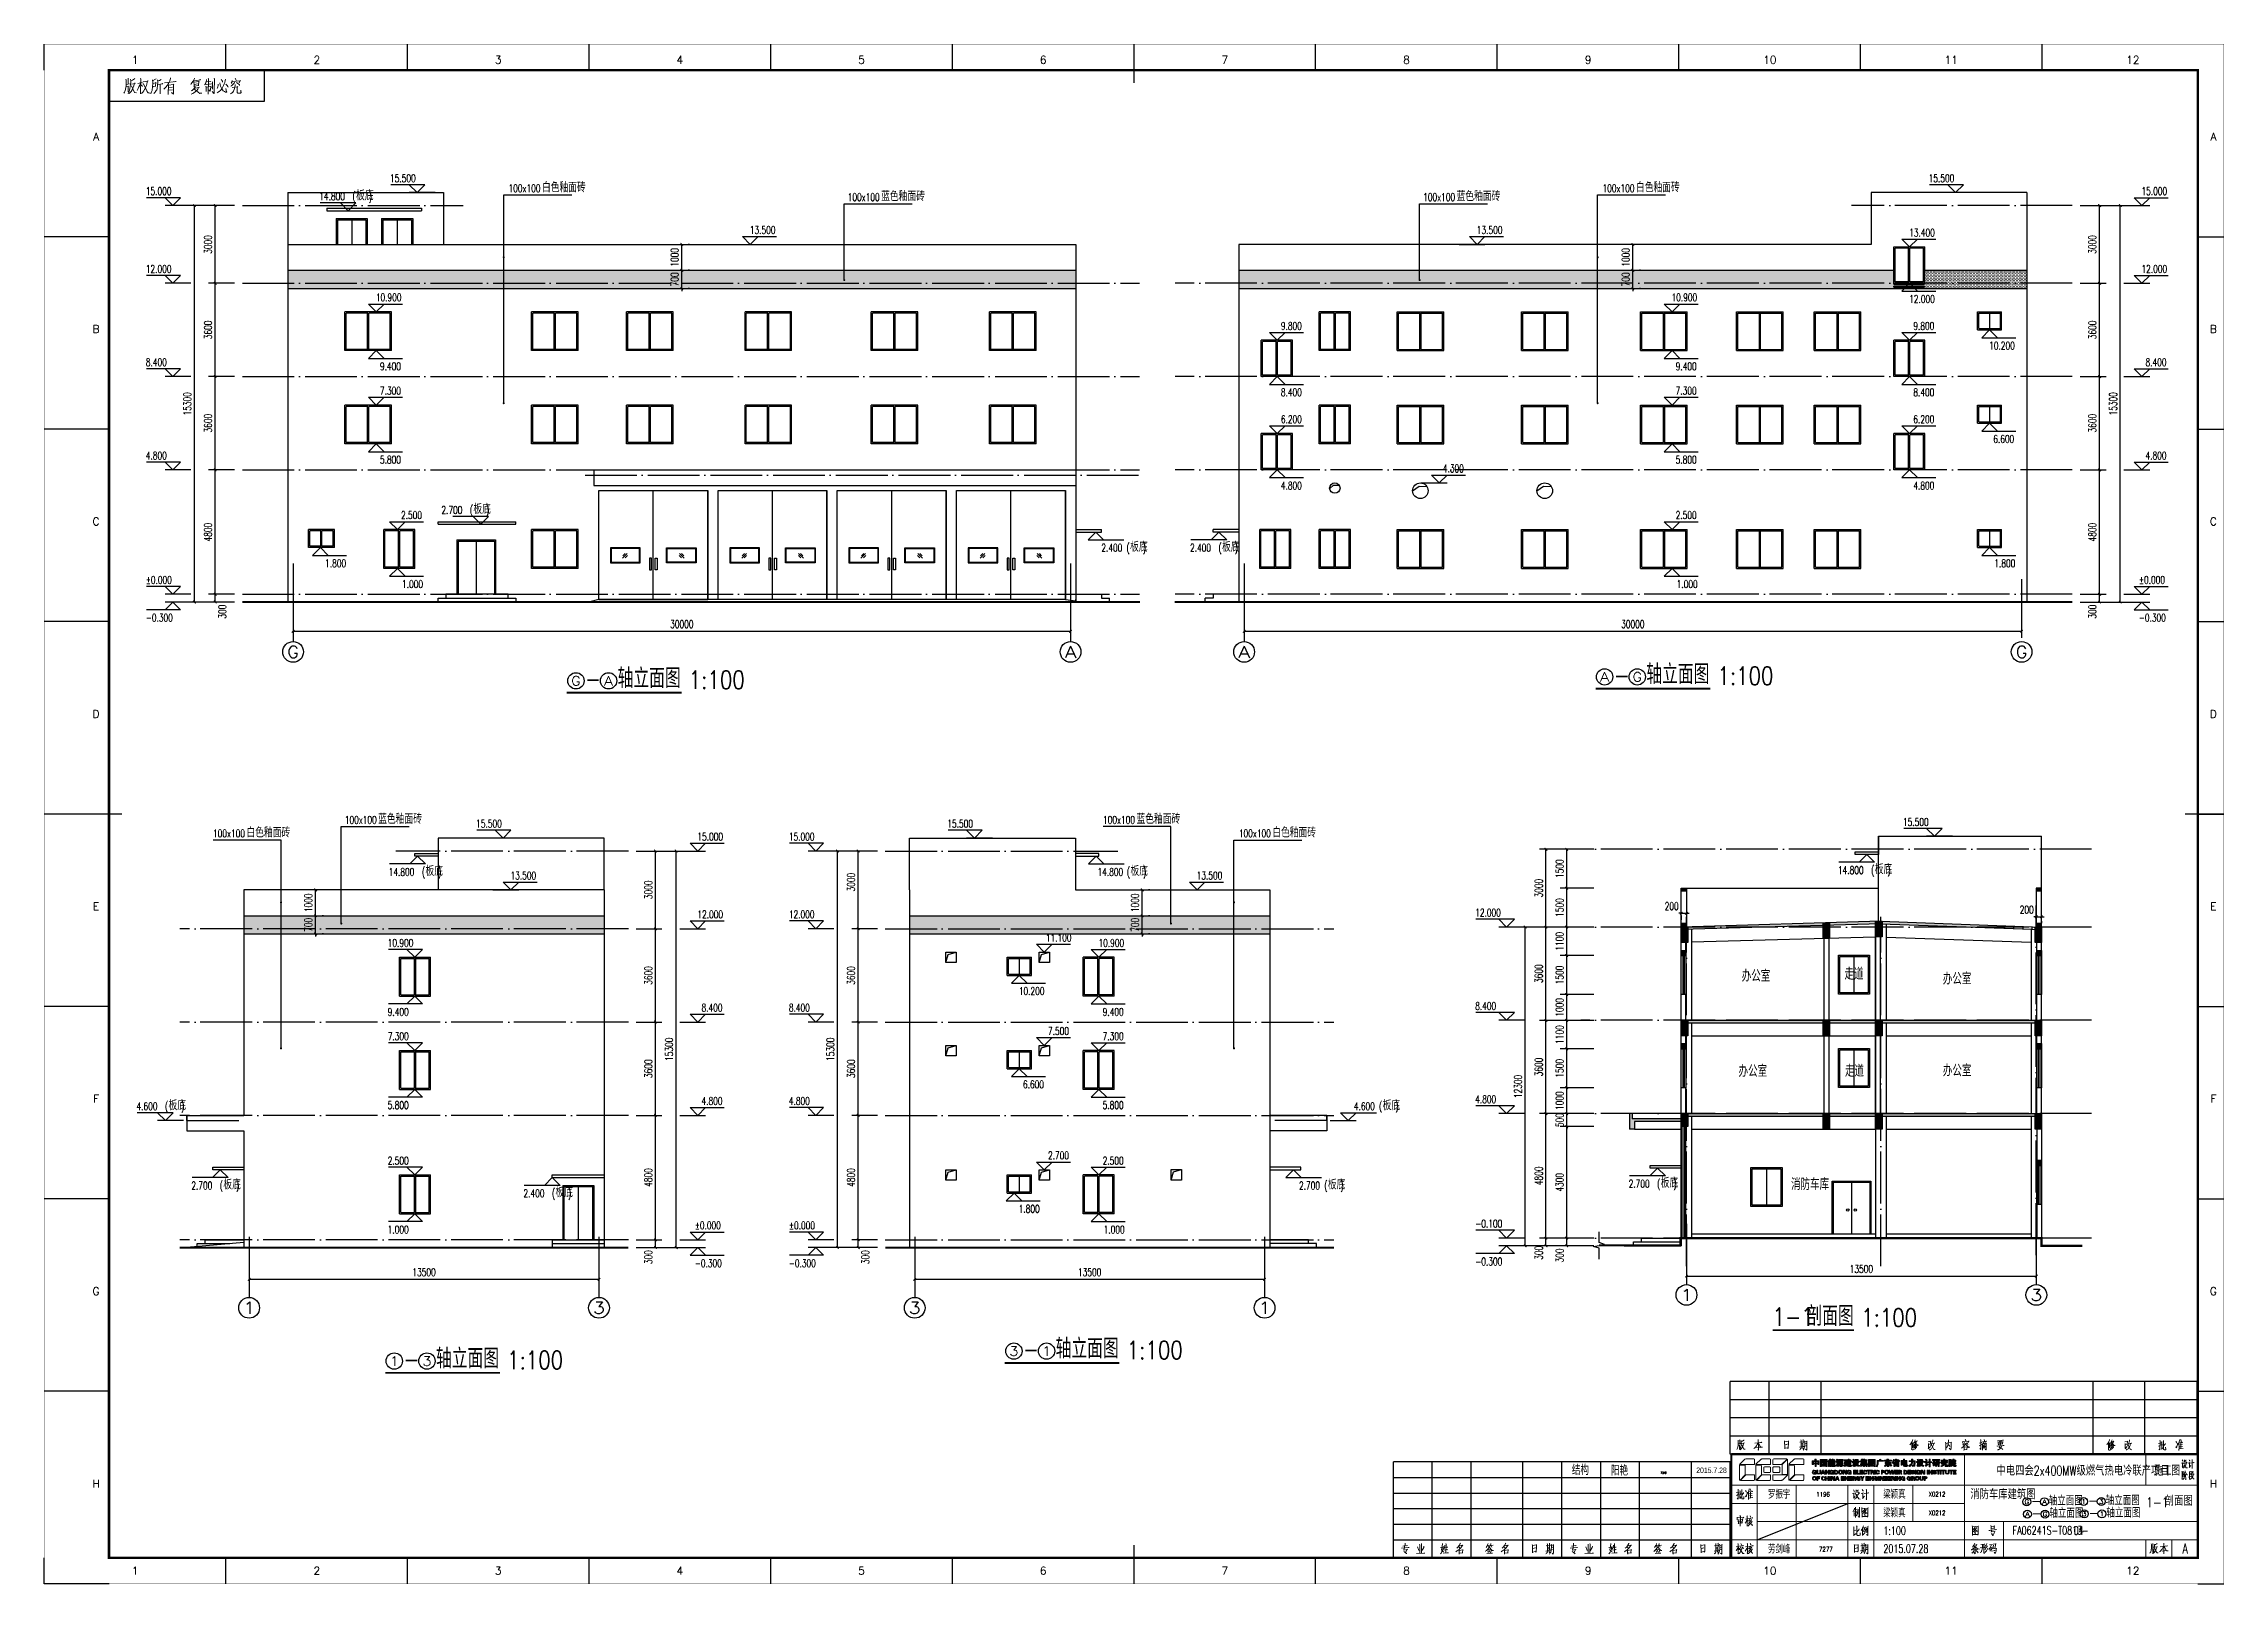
# Model space of a CAD drawing. Header units: millimetres. Extents: x 172649 to 472543, y 238332 to 449264.
# Drawn here: x 388393 to 472543, y 280894 to 340344 of the extents above; entities that cross this region are included whole.
import ezdxf
from ezdxf.enums import TextEntityAlignment as Align

# ---------------------------------------------------------------- set-up
doc = ezdxf.new("R2010")
doc.units = ezdxf.units.MM
doc.header["$LTSCALE"] = 1000
doc.linetypes.add('CENTER', pattern=[2, 1.25, -0.25, 0.25, -0.25])
doc.linetypes.add('DOTE', pattern=[2.42, 2, -0.2, 0.02, -0.2])
for name, color, linetype in [('01', 7, 'Continuous'), ('3T_WOOD', 21, 'Continuous'), ('AXIS', 3, 'Continuous'), ('AXIS_TEXT', 7, 'Continuous'), ('DIM_ELEV', 3, 'Continuous'), ('DIM_LEAD', 3, 'Continuous'), ('DIM_SYMB', 3, 'Continuous'), ('DOTE', 1, 'CENTER'), ('HQ1', 7, 'Continuous'), ('HQ2', 7, 'Continuous'), ('PUB_DIM', 3, 'Continuous'), ('PUB_HATCH', 8, 'Continuous'), ('PUB_TEXT', 7, 'Continuous'), ('S_FLOOR', 255, 'Continuous'), ('STAIR', 2, 'Continuous'), ('TEXT', 7, 'Continuous'), ('TK', 7, 'Continuous'), ('Version', 7, 'Continuous'), ('WALL', 255, 'Continuous'), ('WINDOW', 2, 'Continuous'), ('填充', 8, 'Continuous'), ('文本', 3, 'Continuous')]:
    doc.layers.add(name, color=color, linetype=linetype)
doc.layers.add('层 1', color=7, linetype='Continuous', lineweight=0)
doc.styles.add('_HZTXT', font='txt.shx', dxfattribs={"width": 0.8, "bigfont": 'HZTXT.shx'})
doc.styles.add('_TCH_AXIS', font='COMPLEX', dxfattribs={"bigfont": 'GBCBIG'})
doc.styles.add('_TCH_DIM', font='SIMPLEX', dxfattribs={"bigfont": 'GBCBIG'})
doc.styles.add('_TCH_DIM_T3', font='SIMPLEX', dxfattribs={"width": 0.705882, "bigfont": 'GBCBIG'})
doc.styles.add('gedi', font='geditxt.shx', dxfattribs={"width": 0.8, "bigfont": 'hz.shx'})
doc.styles.add('HZ', font='geditxt.shx', dxfattribs={"width": 0.75, "bigfont": 'hzfs_1.shx'})
doc.styles.add('HZTXT', font='haiwenrs.shx', dxfattribs={"bigfont": 'haiwenhz.shx'})
doc.styles.get("Standard").update_dxf_attribs({"font": 'txt', "bigfont": 'gbcbig.shx'})
doc.dimstyles.new('_TCH_ARCH&&100', dxfattribs={"dimtxt": 297.5, "dimasz": 100, "dimexe": 250, "dimexo": 300, "dimgap": 126.25, "dimtad": 1, "dimdec": 0, "dimzin": 0, "dimdsep": 46, "dimtxsty": '_TCH_DIM_T3', "dimblk": 'ARCHTICK', "dimcen": 0.09, "dimclrt": 7, "dimazin": 2, "dimtfac": 1, "dimtdec": 0, "dimtix": 1, "dimtmove": 2, "dimatfit": 3, "dimfxl": 1, "dimtolj": 1, "dimtzin": 0, "dimarcsym": 0})
pattern_1 = [(0, (0, 0), (28.125, 56.25), [0, -56.25])]

msp = doc.modelspace()

# ---------------------------------------------------------------- texts
at = {"color": 7}
for s, width, p, p2 in [('G', 1.5, (464830.1, 283994.5), (465003.3, 283994.5)), ('A', 1.5, (464854.4, 283516.6), (465027.6, 283516.6)), ('A', 1.5, (465510.5, 283994.5), (465683.7, 283994.5)), ('G', 1.5, (465534.8, 283516.6), (465708, 283516.6)), ('3', 1.5, (467050.4, 283528.3), (467223.6, 283528.3)), ('1', 3, (467026.1, 284006.2), (467199.3, 284006.2)), ('3', 1.5, (467706.5, 284006.2), (467879.7, 284006.2)), ('1', 3, (467730.8, 283528.3), (467904, 283528.3))]:
    msp.add_text(s, height=173.2, dxfattribs=dict(at, width=width)).set_placement(p, p2, align=Align.FIT)
for s, height, p in [('-', 340.2, (465086.8, 283945)), ('-', 340.2, (465111.1, 283467.1)), ('轴立面图', 328.14, (465767.2, 283945)), ('轴立面图', 328.14, (465791.5, 283467.1)), ('-', 340.2, (467282.8, 283956.7)), ('-', 340.2, (467307.1, 283478.8)), ('轴立面图', 328.14, (467963.2, 283956.7)), ('轴立面图', 328.14, (467987.5, 283478.8)), ('剖面图', 364.6, (470234.9, 283932.1))]:
    msp.add_text(s, height=height, dxfattribs=at).set_placement(p)
at = {"layer": 'AXIS_TEXT', "style": '_TCH_AXIS'}
for s, width, p, p2 in [('G', 1.166667, (397794, 316647.5), (398246.5, 316647.5)), ('A', 1.166667, (427794, 316647.5), (428246.5, 316647.5)), ('A', 1.166667, (434492.4, 316647.5), (434944.9, 316647.5)), ('G', 1.166667, (464492.4, 316647.5), (464944.9, 316647.5)), ('1', 2.333333, (451560.2, 291835.7), (452012.8, 291835.7)), ('3', 1.5, (465060.2, 291835.7), (465512.8, 291835.7)), ('1', 2.333333, (396096.9, 291339.2), (396549.5, 291339.2)), ('3', 1.5, (409596.9, 291339.2), (410049.5, 291339.2)), ('3', 1.5, (421781.1, 291339.2), (422233.7, 291339.2)), ('1', 2.333333, (435281.1, 291339.2), (435733.7, 291339.2))]:
    msp.add_text(s, height=452.5, dxfattribs=dict(at, width=width)).set_placement(p, p2, align=Align.FIT)
at = {"layer": 'DIM_SYMB', "color": 7, "style": 'gedi', "width": 0.8}
msp.add_text('1-1', height=378, dxfattribs=at).set_placement((469528.6, 283871.9))
at = {"layer": 'PUB_TEXT'}
for s, height, style, width, p in [('15.500', 297.5, '_TCH_DIM', 0.705882, (401761.1, 335000.6)), ('15.500', 297.5, '_TCH_DIM', 0.705882, (461131.5, 335000.6)), ('15.000', 297.5, '_TCH_DIM', 0.705882, (392336.1, 334502.3)), ('14.800', 297.5, '_TCH_DIM', 0.705882, (399031.2, 334302.3)), ('(', 297.5, '_TCH_DIM', 0.705882, (400311.2, 334302.3)), (')', 297.5, '_TCH_DIM', 0.705882, (400942.7, 334302.3)), ('100x100', 297.5, '_TCH_DIM', 0.705882, (406334.5, 334612.3)), ('100x100', 297.5, '_TCH_DIM', 0.705882, (419421.7, 334271.6)), ('100x100', 297.5, '_TCH_DIM', 0.705882, (441625.1, 334271.6)), ('100x100', 297.5, '_TCH_DIM', 0.705882, (448546.7, 334612.3)), ('15.000', 297.5, '_TCH_DIM', 0.705882, (469342.8, 334502.3)), ('13.500', 297.5, '_TCH_DIM', 0.705882, (415642.3, 333002.3)), ('13.500', 297.5, '_TCH_DIM', 0.705882, (443694, 333002.3)), ('13.400', 297.5, '_TCH_DIM', 0.705882, (460379.9, 332902.3)), ('12.000', 297.5, '_TCH_DIM', 0.705882, (392336.1, 331502.3)), ('12.000', 297.5, '_TCH_DIM', 0.705882, (469342.8, 331502.3)), ('10.900', 297.5, '_TCH_DIM', 0.705882, (401211.6, 330402.3)), ('10.900', 297.5, '_TCH_DIM', 0.705882, (451210, 330402.3)), ('12.000', 297.5, '_TCH_DIM', 0.705882, (460379.9, 330342.3)), ('9.800', 297.5, '_TCH_DIM', 0.705882, (436137, 329302.3)), ('9.800', 297.5, '_TCH_DIM', 0.705882, (460539.9, 329302.3)), ('8.400', 297.5, '_TCH_DIM', 0.705882, (392336.1, 327902.3)), ('10.200', 297.5, '_TCH_DIM', 0.705882, (463465.4, 328542.3)), ('8.400', 297.5, '_TCH_DIM', 0.705882, (469502.8, 327902.3)), ('9.400', 297.5, '_TCH_DIM', 0.705882, (401371.6, 327742.3)), ('9.400', 297.5, '_TCH_DIM', 0.705882, (451370, 327742.3)), ('7.300', 297.5, '_TCH_DIM', 0.705882, (401371.6, 326802.3)), ('8.400', 297.5, '_TCH_DIM', 0.705882, (436137, 326742.3)), ('7.300', 297.5, '_TCH_DIM', 0.705882, (451370, 326802.3)), ('8.400', 297.5, '_TCH_DIM', 0.705882, (460539.9, 326742.3)), ('6.200', 297.5, '_TCH_DIM', 0.705882, (436137, 325702.3)), ('6.200', 297.5, '_TCH_DIM', 0.705882, (460539.9, 325702.3)), ('6.600', 297.5, '_TCH_DIM', 0.705882, (463625.4, 324942.3)), ('4.800', 297.5, '_TCH_DIM', 0.705882, (392336.1, 324302.3)), ('5.800', 297.5, '_TCH_DIM', 0.705882, (401371.6, 324142.3)), ('4.300', 297.5, '_TCH_DIM', 0.705882, (442387.9, 323802.3)), ('5.800', 297.5, '_TCH_DIM', 0.705882, (451370, 324142.3)), ('4.800', 297.5, '_TCH_DIM', 0.705882, (469502.8, 324302.3)), ('4.800', 297.5, '_TCH_DIM', 0.705882, (436137, 323142.3)), ('4.800', 297.5, '_TCH_DIM', 0.705882, (460539.9, 323142.3)), ('2.500', 297.5, '_TCH_DIM', 0.705882, (402184.4, 322002.3)), ('2.700', 297.5, '_TCH_DIM', 0.705882, (403742.3, 322202.3)), ('(', 297.5, '_TCH_DIM', 0.705882, (404838.3, 322202.3)), (')', 297.5, '_TCH_DIM', 0.705882, (405469.8, 322202.3)), ('2.500', 297.5, '_TCH_DIM', 0.705882, (451370, 322002.3)), ('2.400', 297.5, '_TCH_DIM', 0.705882, (429208.3, 320742.3)), ('(', 297.5, '_TCH_DIM', 0.705882, (430178.3, 320742.3)), (')', 297.5, '_TCH_DIM', 0.705882, (430809.8, 320742.3)), ('2.400', 297.5, '_TCH_DIM', 0.705882, (432630.6, 320742.3)), ('(', 297.5, '_TCH_DIM', 0.705882, (433726.6, 320742.3)), (')', 297.5, '_TCH_DIM', 0.705882, (434358.1, 320742.3)), ('%%P0.000', 297.5, '_TCH_DIM', 0.705882, (392336.1, 319502.3)), ('1.800', 297.5, '_TCH_DIM', 0.705882, (399255.1, 320142.3)), ('1.800', 297.5, '_TCH_DIM', 0.705882, (463665.4, 320142.3)), ('%%P0.000', 297.5, '_TCH_DIM', 0.705882, (469242.8, 319502.3)), ('1.000', 297.5, '_TCH_DIM', 0.705882, (402224.4, 319342.3)), ('1.000', 297.5, '_TCH_DIM', 0.705882, (451410, 319342.3)), ('-0.300', 297.5, '_TCH_DIM', 0.705882, (392336.1, 318042.3)), ('-0.300', 297.5, '_TCH_DIM', 0.705882, (469242.8, 318042.3)), ('轴立面图', 760.87, '_HZTXT', 0.8, (450238.3, 315629.9)), ('-', 700, '_HZTXT', 0.8, (409282.8, 315477.7)), ('轴立面图', 760.87, '_HZTXT', 0.8, (410542.8, 315477.7)), ('1:100', 700, 'gedi', 0.8, (413288, 315447.3)), ('-', 700, '_HZTXT', 0.8, (448978.3, 315629.9)), ('1:100', 700, 'gedi', 0.8, (452983.5, 315599.5)), ('100x100', 297.5, '_TCH_DIM', 0.705882, (400014.3, 310243.8)), ('100x100', 297.5, '_TCH_DIM', 0.705882, (429274.3, 310243.8)), ('100x100', 297.5, '_TCH_DIM', 0.705882, (394930.7, 309720.3)), ('15.500', 297.5, '_TCH_DIM', 0.705882, (405081.7, 310095.9)), ('15.000', 297.5, '_TCH_DIM', 0.705882, (413620.3, 309595.9)), ('15.000', 297.5, '_TCH_DIM', 0.705882, (417150.3, 309595.9)), ('15.500', 297.5, '_TCH_DIM', 0.705882, (423265.9, 310095.9)), ('100x100', 297.5, '_TCH_DIM', 0.705882, (434514.2, 309720.3)), ('15.500', 297.5, '_TCH_DIM', 0.705882, (460143.3, 310163.4)), ('14.800', 297.5, '_TCH_DIM', 0.705882, (401709.2, 308235.9)), ('(', 297.5, '_TCH_DIM', 0.705882, (402989.2, 308235.9)), (')', 297.5, '_TCH_DIM', 0.705882, (403620.6, 308235.9)), ('13.500', 297.5, '_TCH_DIM', 0.705882, (406408.6, 308095.9)), ('14.800', 297.5, '_TCH_DIM', 0.705882, (429061.4, 308235.9)), ('(', 297.5, '_TCH_DIM', 0.705882, (430191.4, 308235.9)), (')', 297.5, '_TCH_DIM', 0.705882, (430822.9, 308235.9)), ('13.500', 297.5, '_TCH_DIM', 0.705882, (432887.9, 308095.9)), ('14.800', 297.5, '_TCH_DIM', 0.705882, (457631.9, 308303.4)), ('(', 297.5, '_TCH_DIM', 0.705882, (458911.9, 308303.4)), (')', 297.5, '_TCH_DIM', 0.705882, (459543.4, 308303.4)), ('12.000', 297.5, '_TCH_DIM', 0.705882, (413620.3, 306595.9)), ('12.000', 297.5, '_TCH_DIM', 0.705882, (417150.3, 306595.9)), ('12.000', 297.5, '_TCH_DIM', 0.705882, (443635.1, 306663.4)), ('10.900', 297.5, '_TCH_DIM', 0.705882, (401671.9, 305495.9)), ('11.100', 297.5, '_TCH_DIM', 0.705882, (427068.9, 305695.9)), ('10.900', 297.5, '_TCH_DIM', 0.705882, (429098.7, 305495.9)), ('办公室 ', 456.38, 'HZ', 0.7, (453920.2, 304148.8)), ('走道', 456.38, 'HZ', 0.7, (457882.6, 304224.6)), ('10.200', 297.5, '_TCH_DIM', 0.705882, (426023.6, 303635.9)), ('办公室 ', 456.38, 'HZ', 0.7, (461679.6, 304038.9)), ('9.400', 297.5, '_TCH_DIM', 0.705882, (401671.9, 302835.9)), ('8.400', 297.5, '_TCH_DIM', 0.705882, (413780.3, 302995.9)), ('8.400', 297.5, '_TCH_DIM', 0.705882, (417150.3, 302995.9)), ('9.400', 297.5, '_TCH_DIM', 0.705882, (429258.7, 302835.9)), ('8.400', 297.5, '_TCH_DIM', 0.705882, (443635.1, 303063.4)), ('7.300', 297.5, '_TCH_DIM', 0.705882, (401671.9, 301895.9)), ('7.500', 297.5, '_TCH_DIM', 0.705882, (427148.9, 302095.9)), ('7.300', 297.5, '_TCH_DIM', 0.705882, (429258.7, 301895.9)), ('办公室 ', 456.38, 'HZ', 0.7, (453797.5, 300475.6)), ('走道', 456.38, 'HZ', 0.7, (457902.3, 300478.5)), ('办公室 ', 456.38, 'HZ', 0.7, (461679.6, 300496.9)), ('4.800', 297.5, '_TCH_DIM', 0.705882, (413780.3, 299395.9)), ('4.800', 297.5, '_TCH_DIM', 0.705882, (417150.3, 299395.9)), ('6.600', 297.5, '_TCH_DIM', 0.705882, (426183.6, 300035.9)), ('4.800', 297.5, '_TCH_DIM', 0.705882, (443635.1, 299463.4)), ('4.600', 297.5, '_TCH_DIM', 0.705882, (391977.5, 299195.9)), ('(', 297.5, '_TCH_DIM', 0.705882, (393073.5, 299195.9)), (')', 297.5, '_TCH_DIM', 0.705882, (393705, 299195.9)), ('5.800', 297.5, '_TCH_DIM', 0.705882, (401671.9, 299235.9)), ('5.800', 297.5, '_TCH_DIM', 0.705882, (429258.7, 299235.9)), ('4.600', 297.5, '_TCH_DIM', 0.705882, (438953.1, 299195.9)), ('(', 297.5, '_TCH_DIM', 0.705882, (439923.1, 299195.9)), (')', 297.5, '_TCH_DIM', 0.705882, (440554.6, 299195.9)), ('2.500', 297.5, '_TCH_DIM', 0.705882, (401671.9, 297095.9)), ('2.700', 297.5, '_TCH_DIM', 0.705882, (427148.9, 297295.9)), ('2.500', 297.5, '_TCH_DIM', 0.705882, (429258.7, 297095.9)), ('2.700', 297.5, '_TCH_DIM', 0.705882, (394094, 296135.9)), ('(', 297.5, '_TCH_DIM', 0.705882, (395190, 296135.9)), (')', 297.5, '_TCH_DIM', 0.705882, (395821.5, 296135.9)), ('2.700', 297.5, '_TCH_DIM', 0.705882, (436836.6, 296135.9)), ('(', 297.5, '_TCH_DIM', 0.705882, (437806.6, 296135.9)), (')', 297.5, '_TCH_DIM', 0.705882, (438438.1, 296135.9)), ('2.700', 297.5, '_TCH_DIM', 0.705882, (449557.3, 296203.4)), ('(', 297.5, '_TCH_DIM', 0.705882, (450653.3, 296203.4)), (')', 297.5, '_TCH_DIM', 0.705882, (451284.8, 296203.4)), ('消防车库 ', 456.38, 'HZ', 0.7, (455820.9, 296106.8)), ('2.400', 297.5, '_TCH_DIM', 0.705882, (406908.7, 295835.9)), ('(', 297.5, '_TCH_DIM', 0.705882, (408004.7, 295835.9)), (')', 297.5, '_TCH_DIM', 0.705882, (408636.1, 295835.9)), ('1.800', 297.5, '_TCH_DIM', 0.705882, (426020.2, 295235.9)), ('1.000', 297.5, '_TCH_DIM', 0.705882, (401671.9, 294435.9)), ('%%P0.000', 297.5, '_TCH_DIM', 0.705882, (413520.3, 294595.9)), ('%%P0.000', 297.5, '_TCH_DIM', 0.705882, (417150.3, 294595.9)), ('1.000', 297.5, '_TCH_DIM', 0.705882, (429298.7, 294435.9)), ('-0.100', 297.5, '_TCH_DIM', 0.705882, (443635.1, 294663.4)), ('-0.300', 297.5, '_TCH_DIM', 0.705882, (413520.3, 293135.9)), ('-0.300', 297.5, '_TCH_DIM', 0.705882, (417150.3, 293135.9)), ('-0.300', 297.5, '_TCH_DIM', 0.705882, (443635.1, 293203.4)), ('1-1', 700, '_HZTXT', 0.8, (455109, 290870.4)), ('剖面图', 760.87, '_HZTXT', 0.8, (456415.7, 290870.4)), ('1:100', 700, 'gedi', 0.8, (458527.8, 290840)), ('轴立面图', 760.87, '_HZTXT', 0.8, (427443.6, 289613.9)), ('-', 700, '_HZTXT', 0.8, (402274.6, 289230.3)), ('轴立面图', 760.87, '_HZTXT', 0.8, (403534.6, 289230.3)), ('1:100', 700, 'gedi', 0.8, (406279.8, 289199.9)), ('-', 700, '_HZTXT', 0.8, (426183.6, 289613.9)), ('1:100', 700, 'gedi', 0.8, (430188.8, 289583.5)), ('7219', 75, 'HZ', 0.7, (450792.2, 285164.9))]:
    msp.add_text(s, height=height, dxfattribs=dict(at, style=style, width=width)).set_placement(p)
at = {"layer": 'PUB_TEXT', "style": '_TCH_DIM'}
for s, p in [('白色釉面砖', (407624.5, 334612.3)), ('白色釉面砖', (449836.7, 334612.3)), ('板底', (400451.2, 334302.3)), ('蓝色釉面砖', (420711.7, 334271.6)), ('蓝色釉面砖', (442915.1, 334271.6)), ('板底', (404978.3, 322202.3)), ('板底', (430318.3, 320742.3)), ('板底', (433866.6, 320742.3)), ('蓝色釉面砖', (401304.3, 310243.8)), ('蓝色釉面砖', (430564.3, 310243.8)), ('白色釉面砖', (396220.7, 309720.3)), ('白色釉面砖', (435804.2, 309720.3)), ('板底', (403129.2, 308235.9)), ('板底', (430331.4, 308235.9)), ('板底', (459051.9, 308303.4)), ('板底', (393213.5, 299195.9)), ('板底', (440063.1, 299195.9)), ('板底', (395330, 296135.9)), ('板底', (408144.7, 295835.9)), ('板底', (437946.6, 296135.9)), ('板底', (450793.3, 296203.4))]:
    msp.add_text(s, height=337.59, dxfattribs=at).set_placement(p)
at = {"layer": 'PUB_TEXT', "style": '_HZTXT'}
for s, width, p, p2 in [('G', 1.875, (408754.6, 315579.5), (409111, 315579.5)), ('A', 1.875, (410014.6, 315579.5), (410371, 315579.5)), ('A', 1.875, (448450.1, 315731.7), (448806.5, 315731.7)), ('G', 1.875, (449710.1, 315731.7), (450066.5, 315731.7)), ('1', 3.75, (401746.4, 289332.1), (402102.8, 289332.1)), ('3', 1.875, (403006.4, 289332.1), (403362.8, 289332.1)), ('3', 1.875, (425655.4, 289715.7), (426011.8, 289715.7)), ('1', 3.75, (426915.4, 289715.7), (427271.8, 289715.7))]:
    msp.add_text(s, height=356.4, dxfattribs=dict(at, width=width)).set_placement(p, p2, align=Align.FIT)
at = {"layer": 'PUB_TEXT', "color": 3, "style": 'HZTXT', "width": 0.75}
for s, height, p in [('结构', 340.2, (447363.3, 285120.9)), ('阳艳', 340.2, (448867.7, 285099.2)), ('2015.7.28', 211.68, (452162.4, 285190.9))]:
    msp.add_text(s, height=height, dxfattribs=at).set_placement(p)
at = {"layer": 'TEXT', "color": 6, "style": 'HZ', "width": 0.7}
msp.add_text('04', height=321.41, dxfattribs=at).set_placement((466727.9, 282810.6))

# ---------------------------------------------------------------- blocks, each defined once
blk = doc.blocks.new('GEDI_WK_A1')
at = {"color": 3}
for p, q in [((0, 584), (0, 594)), ((70.08, 584), (70.08, 594)), ((140.17, 584), (140.17, 594)), ((210.25, 584), (210.25, 594)), ((280.33, 584), (280.33, 594)), ((350.42, 584), (350.42, 594)), ((420.5, 584), (420.5, 594)), ((490.58, 584), (490.58, 594)), ((560.67, 584), (560.67, 594)), ((630.75, 584), (630.75, 594)), ((700.83, 584), (700.83, 594)), ((770.92, 584), (770.92, 594)), ((85, 572), (85, 584)), ((25, 572), (85, 572)), ((25, 519.75), (0, 519.75)), ((831, 519.75), (841, 519.75)), ((25, 445.5), (0, 445.5)), ((831, 445.5), (841, 445.5)), ((25, 371.25), (0, 371.25)), ((831, 371.25), (841, 371.25)), ((25, 297), (0, 297)), ((831, 297), (841, 297)), ((25, 222.75), (0, 222.75)), ((831, 222.75), (841, 222.75)), ((25, 148.5), (0, 148.5)), ((831, 148.5), (841, 148.5)), ((25, 74.25), (0, 74.25)), ((831, 74.25), (841, 74.25)), ((0, 0), (0, 10)), ((70.08, 0), (70.08, 10)), ((140.17, 0), (140.17, 10)), ((210.25, 0), (210.25, 10)), ((280.33, 0), (280.33, 10)), ((350.42, 0), (350.42, 10)), ((420.5, 0), (420.5, 10)), ((490.58, 0), (490.58, 10)), ((560.67, 0), (560.67, 10)), ((630.75, 0), (630.75, 10)), ((700.83, 0), (700.83, 10)), ((770.92, 0), (770.92, 10)), ((25, 0), (0, 0)), ((831, 0), (841, 0))]:
    blk.add_line(p, q, dxfattribs=at)
for points, const_width in [([(0, 0), (841, 0), (841, 594), (0, 594)], 0.1), ([(25, 10), (831, 10), (831, 584), (25, 584)], 1)]:
    blk.add_lwpolyline(points, close=True, dxfattribs=dict(at, const_width=const_width))
at = {"color": 3, "const_width": 0.5}
for points in [[(420.5, 579), (420.5, 594)], [(30, 297), (0, 297)], [(826, 297), (841, 297)], [(420.5, 0), (420.5, 15)]]:
    blk.add_lwpolyline(points, dxfattribs=at)
at = {"color": 3}
for s, p in [('1', (35.04, 588)), ('2', (105.12, 588)), ('3', (175.21, 588)), ('4', (245.29, 588)), ('5', (315.38, 588)), ('6', (385.46, 588)), ('7', (455.54, 588)), ('8', (525.62, 588)), ('9', (595.71, 588)), ('10', (665.79, 588)), ('11', (735.87, 588)), ('12', (805.96, 588)), ('1', (35.04, 5)), ('2', (105.12, 5)), ('3', (175.21, 5)), ('4', (245.29, 5)), ('5', (315.38, 5)), ('6', (385.46, 5)), ('7', (455.54, 5)), ('8', (525.62, 5)), ('9', (595.71, 5)), ('10', (665.79, 5)), ('11', (735.87, 5)), ('12', (805.96, 5))]:
    blk.add_text(s, height=3, dxfattribs=at).set_placement(p, align=Align.MIDDLE)
for s, p in [('A', (20, 556.88)), ('A', (837, 556.88)), ('B', (20, 482.62)), ('B', (837, 482.62)), ('C', (20, 408.38)), ('C', (837, 408.38)), ('D', (20, 334.12)), ('D', (837, 334.12)), ('E', (20, 259.88)), ('E', (837, 259.88)), ('F', (20, 185.62)), ('F', (837, 185.62)), ('G', (20, 111.38)), ('G', (837, 111.38)), ('H', (20, 37.12)), ('H', (837, 37.12))]:
    blk.add_text(s, height=3, dxfattribs=at).set_placement(p, align=Align.CENTER)
blk = doc.blocks.new('GEDI_Copyright_2012')
at = {"color": 7, "lineweight": 0}
for points in [[(8.99, -3.43), (9.11, -3.83), (9.11, -5.03), (9.11, -5.93), (9.03, -6.73), (8.9, -7.33), (8.73, -8.03), (8.48, -8.53), (8.22, -8.93)], [(9.11, -6.38), (10.01, -6.28), (9.92, -6.13), (9.92, -8.38), (9.88, -8.08), (9.88, -7.68)], [(9.16, -5.48), (10.39, -5.28)], [(10.81, -3.53), (10.9, -4.03), (10.9, -4.68), (10.81, -5.53), (10.73, -6.33), (10.6, -7.03), (10.47, -7.68), (10.3, -8.23), (10.09, -8.72), (9.84, -9.08)], [(9.88, -3.13), (9.96, -3.43), (9.96, -5.33)], [(11.2, -5.43), (12.56, -5.08), (12.47, -4.93), (12.26, -5.58), (12, -6.38), (11.75, -6.98), (11.45, -7.63), (11.03, -8.23), (10.6, -8.68), (10.26, -9.03)], [(12.43, -3.23), (12.34, -3.38), (11.53, -3.88), (10.98, -4.13)], [(11.15, -6.08), (12.34, -8.63), (13.15, -8.68), (12.38, -8.58), (12.17, -8.28)], [(14.72, -4.88), (14.42, -5.73), (14.08, -6.43), (13.74, -7.13), (13.45, -7.63), (13.36, -7.78)], [(13.62, -5.08), (15.4, -4.68)], [(14.64, -3.13), (14.81, -3.38), (14.76, -3.33), (14.72, -9.13), (14.68, -8.72), (14.72, -8.13)], [(14.72, -5.63), (15.27, -6.03), (15.4, -6.33)], [(15.7, -4.48), (17.52, -4.18), (17.44, -4.03), (17.27, -4.68), (17.1, -5.43), (16.93, -5.93), (16.76, -6.43), (16.55, -6.93), (16.21, -7.48), (15.91, -7.98), (15.61, -8.43), (15.32, -8.72), (15.02, -8.98)], [(15.61, -5.23), (15.87, -5.28), (17.44, -8.72), (18.2, -8.83), (17.44, -8.63), (17.14, -8.08)], [(20.67, -3.38), (20.5, -3.48), (19.35, -4.13), (19.27, -3.73), (19.4, -4.13), (19.4, -5.43), (19.35, -6.23), (19.31, -6.78), (19.22, -7.33), (19.1, -7.83), (18.93, -8.33), (18.72, -8.68), (18.54, -8.98)], [(19.48, -6.38), (19.56, -6.33), (20.54, -6.18), (20.41, -6.23), (20.54, -4.68), (20.63, -4.88), (19.44, -5.13)], [(22.67, -3.58), (21.99, -3.98), (21.35, -4.13), (21.26, -3.73), (21.35, -4.33), (21.31, -4.93), (21.26, -5.58), (21.22, -6.13), (21.13, -6.63), (21.05, -7.18), (20.92, -7.58), (20.71, -7.88), (20.5, -8.23), (20.28, -8.53), (20.07, -8.78), (19.86, -8.98)], [(21.31, -5.53), (23.22, -5.23), (23.09, -5.18), (22.88, -5.28)], [(22.28, -5.43), (22.28, -9.13), (22.24, -8.88), (22.28, -8.48)], [(26.28, -2.98), (26.28, -3.23), (26.02, -4.08), (25.76, -4.68), (25.51, -5.08), (25.04, -5.83), (24.36, -6.63), (23.9, -7.13), (23.6, -7.38)], [(23.98, -4.83), (28.4, -4.43), (28.14, -4.33)], [(25.34, -5.53), (25.43, -5.73), (25.38, -9.03), (25.38, -9.33), (25.34, -9.03), (25.38, -8.68)], [(25.43, -5.73), (27.38, -5.53), (27.38, -5.43), (27.47, -5.53), (27.38, -5.58), (27.38, -9.08), (27.34, -9.28), (26.66, -8.63), (27.34, -9.18)], [(26.96, -6.58), (25.47, -6.73)], [(25.47, -7.68), (26.96, -7.53)], [(28.14, -4.33), (27.8, -4.48)], [(35.45, -3.03), (35.49, -3.23), (34.98, -4.18), (34.52, -4.83), (34.26, -5.23), (34.05, -5.53)], [(35.71, -6.38), (35.71, -6.53), (34.98, -7.43), (34.56, -7.78), (34.26, -8.03)], [(35.62, -6.88), (35.75, -6.98), (37.28, -6.68), (37.23, -6.53), (36.77, -7.33), (36.47, -7.68), (36.17, -7.98), (35.71, -8.38), (35.28, -8.72), (34.81, -8.98), (34.26, -9.23)], [(35.11, -4.08), (36.34, -3.93), (37.87, -3.68), (37.75, -3.63), (37.49, -3.73)], [(35.24, -4.43), (35.28, -4.73), (35.32, -5.58), (35.32, -6.38), (35.28, -6.23), (37.19, -5.93), (37.07, -5.93), (37.15, -4.23), (37.28, -4.38), (35.28, -4.68)], [(36.64, -5.28), (35.36, -5.48)], [(35.54, -7.38), (35.62, -7.43), (37.57, -8.98), (38.3, -8.93), (37.57, -8.93), (37.32, -8.78)], [(39.27, -5.63), (42.08, -5.33), (42.03, -5.33), (41.87, -5.28), (41.65, -5.38)], [(40.12, -3.58), (40.16, -3.88), (39.83, -4.93), (39.66, -5.23)], [(39.87, -6.13), (39.95, -6.68), (39.95, -6.78), (40, -8.28), (39.95, -7.98), (40, -7.73)], [(40, -6.58), (41.95, -6.28), (41.82, -6.13), (41.74, -6.53), (41.69, -7.18), (41.61, -7.63), (41.57, -7.93), (41.44, -8.08), (41.06, -7.58), (41.48, -8.03)], [(40.12, -4.48), (41.74, -4.33)], [(40.8, -3.03), (40.84, -3.28), (40.8, -9.23), (40.72, -8.88), (40.8, -8.53)], [(42.33, -4.33), (42.42, -4.58), (42.42, -7.33), (42.33, -6.83), (42.37, -6.53)], [(43.1, -3.13), (43.18, -3.43), (43.14, -8.23), (43.14, -8.53), (43.1, -8.78), (43.05, -8.88), (42.97, -8.98), (42.37, -8.23), (43.05, -8.88)], [(47.43, -3.48), (47.39, -4.03), (47.17, -4.73), (47, -5.28), (46.71, -5.88), (46.45, -6.48), (46.2, -6.88), (45.86, -7.38), (45.47, -7.78), (45.09, -8.13), (44.67, -8.48), (44.24, -8.72)], [(44.67, -5.43), (44.63, -5.93), (44.5, -6.48), (44.37, -6.83), (44.24, -7.03)], [(45.26, -4.88), (45.43, -5.63), (45.56, -6.18), (45.77, -6.68), (45.99, -7.23), (46.24, -7.63), (46.58, -7.93), (47.05, -8.28), (47.51, -8.43), (47.81, -8.48), (47.94, -8.48), (47.73, -7.78), (47.64, -7.13), (47.81, -8.48)], [(45.82, -3.53), (46.07, -3.93), (46.24, -4.28), (46.32, -4.48), (46.32, -4.63)], [(47.64, -5.43), (48.07, -5.93), (48.36, -6.28), (48.49, -6.58)], [(51.21, -5.48), (51.21, -5.83), (51.08, -6.58), (50.95, -7.03), (50.83, -7.43), (50.7, -7.78), (50.53, -8.13), (50.32, -8.43), (50.06, -8.68), (49.77, -8.93), (49.43, -9.18)], [(50.91, -4.68), (50.83, -4.98), (50.44, -5.43), (50.06, -5.83), (49.81, -6.03), (49.55, -6.23)], [(50.06, -3.98), (50.02, -4.33), (49.94, -4.58), (49.85, -4.83), (49.77, -4.98), (49.68, -5.03), (50.02, -4.43), (53.29, -4.13), (53.16, -4.03), (52.78, -4.83)], [(49.98, -6.68), (52.19, -6.43), (52.06, -6.28), (52.02, -6.58), (51.93, -8.18), (51.97, -8.63), (52.06, -8.78), (52.19, -8.88), (52.4, -8.88), (52.61, -8.88), (53.21, -8.88), (53.42, -8.78), (53.46, -8.72), (53.42, -7.68), (53.42, -8.78)], [(51.21, -3.03), (51.47, -3.58), (51.55, -3.93)], [(51.76, -4.78), (52.27, -5.13), (52.65, -5.43), (52.83, -5.68), (52.91, -5.88)]]:
    blk.add_lwpolyline(points, dxfattribs=at)
blk = doc.blocks.new('GEDI_Version_2012')
at = {"layer": 'Version', "color": 2}
for p, q in [((-180, 0), (-180, 28)), ((0, 28), (-180, 28)), ((-165, 0), (-165, 28)), ((-145, 0), (-145, 28)), ((-40, 0), (-40, 28)), ((-20, 0), (-20, 28)), ((0, 21), (-180, 21)), ((0, 14), (-180, 14)), ((0, 7), (-180, 7)), ((0, 0), (-180, 0))]:
    blk.add_line(p, q, dxfattribs=at)
at = {"layer": 'Version', "color": 7}
blk.add_line((0, 28), (0, 0), dxfattribs=at)
at = {"layer": 'Version', "color": 7, "lineweight": 0}
for points in [[(-177.01, 5.36), (-176.93, 5.09), (-176.93, 4.31), (-176.93, 3.72), (-176.99, 3.19), (-177.07, 2.8), (-177.18, 2.34), (-177.35, 2.01), (-177.51, 1.75)], [(-176.93, 3.42), (-176.35, 3.49), (-176.41, 3.59), (-176.41, 2.11), (-176.43, 2.31), (-176.43, 2.57)], [(-176.91, 4.02), (-176.1, 4.14)], [(-175.82, 5.29), (-175.76, 4.97), (-175.76, 4.54), (-175.82, 3.98), (-175.87, 3.45), (-175.96, 3), (-176.04, 2.57), (-176.15, 2.21), (-176.29, 1.88), (-176.46, 1.65)], [(-176.43, 5.56), (-176.38, 5.36), (-176.38, 4.11)], [(-175.57, 4.05), (-174.68, 4.28), (-174.73, 4.37), (-174.87, 3.95), (-175.04, 3.42), (-175.2, 3.03), (-175.4, 2.6), (-175.68, 2.21), (-175.96, 1.91), (-176.18, 1.68)], [(-174.76, 5.49), (-174.81, 5.39), (-175.34, 5.06), (-175.7, 4.9)], [(-175.6, 3.62), (-174.81, 1.95), (-174.29, 1.91), (-174.79, 1.98), (-174.92, 2.17)], [(-169.3, 4.31), (-169.61, 3.72), (-169.89, 3.23), (-170.19, 2.86), (-170.56, 2.5), (-170.87, 2.24)], [(-170.58, 4.21), (-167.83, 4.51), (-167.94, 4.57), (-168.3, 4.47)], [(-169.92, 2.53), (-168.52, 2.7), (-168.64, 2.77), (-168.88, 2.67)], [(-169.19, 5.62), (-169.16, 2.93), (-169.16, 1.49), (-169.22, 1.68), (-169.16, 2.11)], [(-169.06, 4.28), (-168.22, 2.6), (-167.6, 2.64), (-168.19, 2.67), (-168.35, 2.86)], [(-159.11, 5.16), (-159.05, 4.83), (-159.03, 4.12), (-159, 3.36), (-159, 3.26), (-159, 2.74), (-159, 2.05), (-159, 2.27), (-157.91, 2.48), (-157.69, 2.24), (-157.63, 2.54), (-157.63, 2.93), (-157.61, 3.69), (-157.58, 4.47), (-157.58, 5.13), (-157.55, 5.04), (-159.03, 4.8)], [(-159, 3.62), (-157.91, 3.82), (-158.03, 3.85), (-158.27, 3.72)], [(-153.26, 2.7), (-151.53, 2.96), (-151.61, 3), (-151.73, 2.9)], [(-152.62, 2.51), (-152.65, 2.34), (-152.87, 2.01), (-153.07, 1.79), (-153.26, 1.62)], [(-153.18, 4.57), (-151.53, 4.77)], [(-152.73, 5.46), (-152.67, 5.26), (-152.67, 2.81)], [(-152.65, 4.02), (-152.15, 4.12)], [(-152.62, 3.46), (-152.17, 3.55)], [(-152.17, 2.6), (-151.87, 2.21), (-151.87, 2.05), (-151.97, 2.34)], [(-151.95, 5.66), (-151.89, 5.46), (-151.97, 2.9)], [(-151.31, 5.2), (-151.22, 4.83), (-151.22, 4.12), (-151.25, 3.33), (-151.31, 2.84), (-151.45, 2.31), (-151.61, 1.98), (-151.92, 1.49)], [(-151.25, 3.13), (-151.2, 3.13), (-150.75, 3.23)], [(-151.22, 4.8), (-150.39, 4.97), (-150.47, 5.07), (-150.47, 4.05), (-150.47, 3.98), (-150.45, 2.51), (-150.47, 1.95), (-150.5, 1.62), (-150.53, 1.53), (-150.95, 1.95), (-150.55, 1.65)], [(-151.2, 3.98), (-150.72, 4.09)], [(-109.62, 5.62), (-109.64, 5.42), (-109.89, 4.9), (-109.89, 4.83), (-110.12, 4.44), (-110.31, 4.11), (-110.51, 3.85), (-110.67, 3.62)], [(-110.01, 4.51), (-110.01, 1.62), (-110.06, 1.88), (-110.01, 2.38)], [(-108.02, 2.93), (-108.11, 2.7), (-108.41, 2.38), (-108.7, 2.11), (-108.97, 1.95), (-109.25, 1.75), (-109.51, 1.62), (-109.7, 1.55)], [(-109.59, 4.4), (-109.59, 2.5), (-109.62, 2.74), (-109.59, 2.9)], [(-108.86, 4.94), (-108.75, 4.9), (-107.91, 5.03), (-107.97, 5.09), (-108.25, 4.64), (-108.5, 4.24), (-108.72, 3.98), (-108.97, 3.75), (-109.22, 3.52), (-109.39, 3.39)], [(-108.62, 5.56), (-108.81, 5.06), (-108.97, 4.67), (-109.17, 4.37), (-109.2, 4.31), (-109.33, 4.08)], [(-108.28, 3.33), (-108.33, 3.19), (-108.36, 3.13), (-108.67, 2.8), (-108.72, 2.77), (-108.89, 2.6), (-109.12, 2.44), (-109.33, 2.27)], [(-108.5, 3.72), (-108.53, 3.62), (-108.56, 3.59), (-108.83, 3.33), (-109.06, 3.1), (-109.25, 2.93)], [(-108.97, 4.61), (-108.86, 4.57), (-107.78, 3.39), (-107.41, 3.42), (-107.78, 3.42), (-107.91, 3.55)], [(-103.69, 4.8), (-102.57, 4.97), (-102.68, 5.06), (-102.83, 3.92), (-102.68, 3.92), (-103.52, 3.78), (-103.57, 4.08), (-103.52, 3.72), (-103.54, 2.24)], [(-103.63, 2.11), (-102.77, 3)], [(-101.6, 4.08), (-101.6, 3.88), (-101.71, 3.36), (-101.82, 3.07), (-101.93, 2.8), (-102.07, 2.57), (-102.23, 2.34), (-102.43, 2.11), (-102.65, 1.95), (-102.88, 1.79), (-103.04, 1.72), (-103.21, 1.65)], [(-101.85, 5.56), (-101.91, 5.16), (-102.07, 4.64), (-102.29, 4.08), (-102.46, 3.72), (-102.57, 3.45), (-102.68, 3.23)], [(-102.43, 3.59), (-102.35, 3.55), (-101.49, 1.79), (-100.96, 1.75), (-101.46, 1.85), (-101.6, 2.05)], [(-102.29, 4.02), (-101.04, 4.21), (-101.18, 4.24), (-101.4, 4.18)], [(-96.96, 4.66), (-96.88, 4.23), (-96.8, 1.91), (-96.8, 1.58), (-96.85, 1.77), (-96.83, 2.2)], [(-96.85, 4.17), (-95.79, 4.33), (-95.74, 4.33), (-94.65, 4.47), (-94.73, 4.56), (-94.76, 4.5), (-94.76, 3.81), (-94.76, 3.22), (-94.79, 3.15), (-94.79, 2.6), (-94.79, 2.53), (-94.84, 2.17), (-94.87, 1.87), (-94.9, 1.61), (-95.52, 2.27), (-94.93, 1.71), (-94.87, 2.03)], [(-95.79, 5.54), (-95.82, 4.89), (-95.88, 4.33), (-95.88, 4.26), (-95.96, 3.87), (-96.07, 3.48), (-96.18, 3.12), (-96.27, 2.92), (-96.41, 2.72), (-96.49, 2.56), (-96.6, 2.46)], [(-95.94, 3.71), (-95.63, 3.45), (-95.38, 3.19), (-95.29, 2.98), (-95.35, 3.12)], [(-89.1, 4.18), (-89.15, 3.98), (-89.26, 3.85), (-89.6, 3.42), (-89.93, 3.07), (-90.27, 2.74), (-90.6, 2.47), (-90.8, 2.34)], [(-90.3, 5.06), (-90.27, 4.8), (-90.3, 4.64), (-90.35, 4.4), (-90.41, 4.24), (-90.41, 4.37), (-90.3, 4.61)], [(-89.62, 4.51), (-89.65, 4.34), (-90.04, 3.81), (-90.33, 3.52)], [(-90.27, 4.77), (-87.87, 5), (-87.95, 5.06), (-88.34, 4.44)], [(-89.88, 2.83), (-89.82, 2.64), (-89.77, 1.72), (-89.74, 1.49), (-89.85, 1.72), (-88.68, 1.82), (-88.76, 1.82), (-88.65, 2.86), (-88.57, 2.8), (-89.79, 2.64)], [(-89.43, 5.65), (-89.12, 5.32), (-89.07, 5.13), (-89.21, 5.42)], [(-89.23, 3.88), (-88.81, 3.42), (-88.37, 2.93), (-88.04, 2.6), (-87.54, 2.64), (-88.07, 2.67), (-88.29, 2.86)], [(-88.9, 4.4), (-88.43, 4.02), (-88.29, 3.75), (-88.51, 4.08)], [(-84.01, 3.23), (-82.99, 3.78)], [(-83.85, 4.28), (-82.93, 4.47)], [(-83.4, 5.59), (-83.27, 5.39), (-83.32, 5.46), (-83.32, 1.85), (-83.38, 1.75), (-83.71, 2.14), (-83.38, 1.79)], [(-82.7, 4.7), (-81.07, 4.97), (-81.18, 5), (-81.39, 4.94)], [(-82.7, 4.14), (-82.65, 1.58), (-82.7, 1.79), (-82.68, 2.05)], [(-82.68, 3.95), (-81.18, 4.14), (-81.26, 4.24), (-81.28, 3.92), (-81.28, 2.24), (-81.31, 1.79), (-81.34, 1.62), (-81.7, 1.98), (-81.34, 1.72)], [(-82.46, 3.36), (-81.51, 3.55)], [(-82.4, 4.73), (-82.26, 4.4), (-82.26, 4.18)], [(-82.31, 3.07), (-82.23, 2.14), (-82.26, 2.38), (-81.68, 2.47), (-81.78, 2.47), (-81.68, 3.13), (-81.62, 3), (-82.26, 2.9)], [(-82.07, 5.59), (-81.9, 5.32), (-81.9, 5.23), (-81.9, 5)], [(-82.04, 3.98), (-82.01, 3.81), (-82.04, 3)], [(-81.76, 4.83), (-81.7, 4.67), (-81.84, 4.08)], [(-77.08, 3.16), (-76.97, 3.1), (-76.88, 3.1), (-74.29, 3.36), (-74.44, 3.39), (-74.65, 3.33)], [(-76.94, 5.2), (-76.86, 5.13), (-76.77, 5.2), (-74.52, 5.39), (-74.63, 5.42), (-74.91, 5.36)], [(-75.27, 3.23), (-75.38, 2.86), (-75.52, 2.64), (-75.69, 2.41), (-75.88, 2.21), (-76.16, 1.98), (-76.46, 1.85), (-76.66, 1.72), (-76.86, 1.68)], [(-76.64, 4.77), (-76.58, 4.54), (-76.52, 3.59), (-76.58, 3.78), (-74.85, 3.95), (-74.96, 3.95), (-74.88, 4.83), (-74.85, 4.73), (-76.55, 4.57)], [(-75.8, 3.78), (-75.8, 3.69), (-76.27, 2.64), (-76.07, 2.53), (-75.55, 2.27), (-75.13, 2.05), (-74.94, 1.91), (-74.83, 1.79)], [(-76.13, 5.13), (-76.05, 5), (-76.05, 3.81)], [(-75.55, 5.16), (-75.49, 5.03), (-75.57, 3.88)], [(-33.67, 5.6), (-33.7, 5.39), (-33.95, 4.87), (-33.95, 4.8), (-34.17, 4.41), (-34.37, 4.08), (-34.56, 3.82), (-34.73, 3.59)], [(-34.06, 4.48), (-34.06, 1.59), (-34.12, 1.86), (-34.06, 2.35)], [(-32.09, 2.9), (-32.17, 2.67), (-32.47, 2.35), (-32.75, 2.08), (-33.04, 1.92), (-33.31, 1.72), (-33.56, 1.59), (-33.75, 1.53)], [(-33.64, 4.38), (-33.64, 2.48), (-33.67, 2.71), (-33.64, 2.87)], [(-32.92, 4.91), (-32.81, 4.87), (-31.97, 5.01), (-32.03, 5.07), (-32.31, 4.61), (-32.56, 4.21), (-32.78, 3.95), (-33.04, 3.73), (-33.28, 3.49), (-33.45, 3.36)], [(-32.67, 5.53), (-32.86, 5.04), (-33.04, 4.64), (-33.23, 4.35), (-33.25, 4.28), (-33.39, 4.06)], [(-32.33, 3.3), (-32.39, 3.16), (-32.42, 3.1), (-32.73, 2.78), (-32.78, 2.74), (-32.95, 2.57), (-33.17, 2.41), (-33.39, 2.24)], [(-32.56, 3.69), (-32.59, 3.59), (-32.62, 3.56), (-32.89, 3.3), (-33.12, 3.07), (-33.31, 2.9)], [(-33.04, 4.58), (-32.92, 4.54), (-31.83, 3.36), (-31.47, 3.4), (-31.83, 3.4), (-31.97, 3.52)], [(-27.76, 4.77), (-26.64, 4.94), (-26.75, 5.04), (-26.89, 3.89), (-26.75, 3.89), (-27.59, 3.76), (-27.65, 4.06), (-27.59, 3.69), (-27.62, 2.21)], [(-27.7, 2.08), (-26.84, 2.97)], [(-25.66, 4.06), (-25.66, 3.85), (-25.77, 3.33), (-25.89, 3.04), (-26, 2.78), (-26.14, 2.54), (-26.31, 2.31), (-26.5, 2.08), (-26.72, 1.92), (-26.95, 1.76), (-27.11, 1.69), (-27.28, 1.62)], [(-25.92, 5.53), (-25.97, 5.13), (-26.14, 4.61), (-26.37, 4.06), (-26.53, 3.69), (-26.64, 3.43), (-26.75, 3.2)], [(-26.5, 3.56), (-26.42, 3.52), (-25.56, 1.76), (-25.03, 1.72), (-25.53, 1.82), (-25.66, 2.02)], [(-26.37, 3.99), (-25.11, 4.18), (-25.25, 4.21), (-25.47, 4.15)], [(-14.82, 4.08), (-14.77, 4.08), (-13.79, 4.31)], [(-14.79, 3.03), (-13.79, 3.65)], [(-14.2, 5.43), (-14.17, 5.16), (-14.23, 1.75), (-14.26, 1.62), (-14.65, 1.98), (-14.26, 1.68)], [(-13.54, 4.87), (-13.48, 4.71), (-13.51, 1.98), (-13.62, 1.89), (-13.06, 2.41)], [(-13.06, 3.59), (-13.48, 3.43)], [(-12.84, 5.26), (-12.78, 5.07), (-12.84, 2.64), (-12.81, 2.34), (-12.81, 2.15), (-12.78, 1.98), (-12.73, 1.85), (-12.65, 1.75), (-12.59, 1.72), (-12.48, 1.68), (-12.36, 1.68), (-12.09, 1.68), (-12, 1.75), (-11.97, 1.78), (-12.06, 2.64), (-12, 1.75), (-12.06, 1.72)], [(-12.12, 4.12), (-12.2, 3.88), (-12.81, 3.17)], [(-8.14, 2.74), (-8.11, 2.77), (-7.85, 2.47), (-7.3, 4.24)], [(-8.08, 4.87), (-7.85, 4.57), (-7.72, 4.21)], [(-6.6, 5.62), (-6.6, 5.46), (-6.83, 4.77), (-7.04, 4.24), (-7.3, 3.72)], [(-6.88, 4.45), (-6.85, 2.21), (-6.88, 1.78), (-6.91, 1.46), (-6.91, 1.75)], [(-6.71, 4.34), (-5.38, 4.57), (-5.43, 4.6), (-5.68, 4.54), (-6.1, 4.45), (-6.1, 2.08)], [(-6.65, 2.01), (-5.23, 2.18)], [(-6.6, 3.62), (-5.52, 3.79)], [(-6.57, 2.84), (-5.49, 3)], [(-6.21, 5.59), (-5.99, 5.07), (-5.99, 4.93), (-5.96, 4.77)]]:
    blk.add_lwpolyline(points, dxfattribs=at)
blk = doc.blocks.new('GEDI_HQ1_2012')
at = {"layer": 'HQ1', "color": 2}
for p, q in [((0, 37), (-65, 37)), ((-65, 0), (-65, 37)), ((-50, 0), (-50, 37)), ((-35, 0), (-35, 37)), ((-15, 0), (-15, 37)), ((0, 0), (0, 37)), ((-65, 31), (0, 31)), ((-65, 25), (0, 25)), ((-65, 19), (0, 19)), ((-65, 13), (0, 13)), ((-65, 7), (0, 7)), ((-65, 0), (0, 0)), ((0, 0), (0, 7))]:
    blk.add_line(p, q, dxfattribs=at)
at = {"layer": 'HQ1', "color": 7, "lineweight": 0}
for points in [[(-61.84, 3.75), (-58.95, 3.96), (-59.09, 3.99), (-59.26, 3.96)], [(-61.32, 4.51), (-59.5, 4.74), (-59.61, 4.74), (-59.81, 4.67)], [(-60.48, 5.59), (-60.45, 5.32), (-60.68, 4.06), (-60.94, 2.94), (-61, 3), (-59.61, 3.24), (-59.64, 3.34), (-60.33, 1.98)], [(-60.97, 2.42), (-60.62, 2.15), (-60.39, 1.98), (-60.13, 1.81), (-59.99, 1.67), (-59.9, 1.5)], [(-56.1, 1.64), (-52.83, 1.81), (-52.98, 1.84), (-53.3, 1.77)], [(-55.7, 4.3), (-55.3, 3.17), (-55.24, 2.8)], [(-54.89, 5.32), (-54.83, 5.02), (-54.83, 1.71)], [(-54.16, 5.56), (-54.1, 5.29), (-54.16, 1.74)], [(-53.24, 4.44), (-53.3, 3.99), (-53.67, 3.34), (-54.13, 2.66)], [(-45.7, 4.4), (-45.7, 4.26), (-45.81, 3.69), (-45.9, 3.24), (-45.95, 2.94), (-46.07, 2.69), (-46.25, 2.39), (-46.42, 2.12), (-46.62, 1.84), (-46.85, 1.57)], [(-46.82, 3.96), (-45.72, 4.09)], [(-46.04, 5.53), (-46.04, 5.36), (-46.48, 3), (-46.3, 2.9), (-46.1, 2.73), (-45.92, 2.59), (-45.78, 2.42), (-45.7, 2.25)], [(-45.75, 1.81), (-43.72, 1.91), (-43.93, 1.94), (-44.27, 1.88)], [(-45.12, 4.88), (-45.12, 4.64), (-45.26, 3.99), (-45.4, 3.58), (-45.58, 3.21)], [(-45.29, 3), (-44.07, 3.17), (-44.22, 3.17), (-44.36, 3.11)], [(-45.17, 3.96), (-44.02, 4.06), (-44.1, 4.09), (-44.27, 4.06)], [(-44.71, 5.53), (-44.68, 5.32), (-44.74, 1.88)], [(-39.56, 4.64), (-39.47, 4.61), (-38.17, 4.84), (-38.25, 4.91), (-38.49, 4.57), (-38.74, 4.2), (-39.01, 3.89), (-39.3, 3.58), (-39.62, 3.27), (-39.96, 2.97), (-40.34, 2.69), (-40.4, 2.66), (-40.63, 2.52), (-40.86, 2.36)], [(-39.15, 5.7), (-39.18, 5.46), (-39.53, 4.91), (-39.73, 4.57), (-39.96, 4.26), (-40.25, 3.92), (-40.54, 3.69)], [(-39.88, 4.26), (-39.82, 4.23), (-39.5, 3.92), (-39.47, 3.75), (-39.59, 3.99)], [(-39.73, 3.04), (-39.67, 2.94), (-39.62, 2.08), (-39.59, 1.98), (-39.59, 1.37), (-39.62, 1.64), (-39.62, 1.74), (-38.19, 1.91), (-38.22, 1.91), (-38.37, 1.91), (-38.22, 3.17), (-38.17, 3.11), (-38.25, 3.07), (-39.64, 2.87)], [(-27.95, 4.37), (-27.98, 4.2), (-28.44, 3.58), (-28.47, 3.51), (-28.7, 3.21), (-29.11, 2.83), (-29.31, 2.66), (-29.51, 2.49)], [(-28.5, 5.49), (-28.53, 5.26), (-28.76, 4.74), (-28.96, 4.33), (-29.2, 3.99)], [(-28.99, 1.61), (-26.79, 1.77), (-26.93, 1.77), (-27.25, 1.74)], [(-28.73, 4.81), (-27.89, 4.91)], [(-28.62, 2.66), (-28.47, 2.22), (-28.47, 2.01), (-28.5, 2.29)], [(-28.53, 4.78), (-28.33, 4.26)], [(-27.57, 3.27), (-28.5, 3.14)], [(-28.07, 2.94), (-27.95, 2.42), (-28.01, 2.15), (-28.01, 2.52)], [(-28.01, 4.13), (-26.85, 2.83), (-26.38, 2.83), (-26.85, 2.87), (-27.08, 3.11)], [(-27.43, 5.49), (-27.4, 5.32), (-27.75, 4.37)], [(-27.34, 2.9), (-27.34, 2.66), (-27.69, 1.71)], [(-27.6, 4.71), (-26.56, 4.88)], [(-27.28, 4.67), (-27.02, 4.13)], [(-22.07, 4.64), (-21.98, 4.61), (-20.68, 4.84), (-20.76, 4.91), (-20.99, 4.57), (-21.26, 4.2), (-21.52, 3.89), (-21.81, 3.58), (-22.12, 3.27), (-22.47, 2.97), (-22.85, 2.69), (-22.91, 2.66), (-23.14, 2.52), (-23.37, 2.36)], [(-21.66, 5.7), (-21.69, 5.46), (-22.04, 4.91), (-22.24, 4.57), (-22.47, 4.26), (-22.76, 3.92), (-23.05, 3.69)], [(-22.39, 4.26), (-22.33, 4.23), (-22.01, 3.92), (-21.98, 3.75), (-22.1, 3.99)], [(-22.24, 3.04), (-22.18, 2.94), (-22.12, 2.08), (-22.1, 1.98), (-22.1, 1.37), (-22.12, 1.64), (-22.12, 1.74), (-20.71, 1.91), (-20.74, 1.91), (-20.88, 1.91), (-20.74, 3.17), (-20.68, 3.11), (-20.76, 3.07), (-22.15, 2.87)], [(-11.41, 5.19), (-11.35, 4.84), (-11.32, 4.09), (-11.29, 3.31), (-11.29, 3.21), (-11.29, 2.66), (-11.29, 1.94), (-11.29, 2.18), (-10.17, 2.39), (-9.93, 2.15), (-9.87, 2.46), (-9.87, 2.87), (-9.84, 3.65), (-9.82, 4.47), (-9.82, 5.15), (-9.79, 5.05), (-11.32, 4.81)], [(-11.29, 3.58), (-10.17, 3.79), (-10.28, 3.82), (-10.54, 3.69)], [(-6.17, 2.63), (-4.37, 2.9), (-4.46, 2.94), (-4.57, 2.83)], [(-5.5, 2.42), (-5.53, 2.25), (-5.76, 1.91), (-5.97, 1.67), (-6.17, 1.5)], [(-6.08, 4.57), (-4.37, 4.78)], [(-5.62, 5.49), (-5.56, 5.29), (-5.56, 2.73)], [(-5.53, 3.99), (-5.01, 4.09)], [(-5.5, 3.41), (-5.04, 3.51)], [(-5.04, 2.52), (-4.72, 2.12), (-4.72, 1.94), (-4.83, 2.25)], [(-4.8, 5.7), (-4.75, 5.49), (-4.83, 2.83)], [(-4.14, 5.22), (-4.05, 4.84), (-4.05, 4.09), (-4.08, 3.27), (-4.14, 2.76), (-4.28, 2.22), (-4.46, 1.88), (-4.78, 1.37)], [(-4.08, 3.07), (-4.02, 3.07), (-3.56, 3.17)], [(-4.05, 4.81), (-3.18, 4.98), (-3.27, 5.08), (-3.27, 4.03), (-3.27, 3.96), (-3.24, 2.42), (-3.27, 1.84), (-3.3, 1.5), (-3.33, 1.4), (-3.76, 1.84), (-3.36, 1.54)], [(-4.02, 3.96), (-3.53, 4.06)]]:
    blk.add_lwpolyline(points, dxfattribs=at)
blk.add_text('223344', height=0.0001).set_placement((-22.1, 1.74))
blk = doc.blocks.new('GEDI_HQ2_2012')
at = {"layer": 'HQ2', "color": 2}
for p, q in [((0, 37), (-65, 37)), ((-65, 0), (-65, 37)), ((-50, 0), (-50, 37)), ((-35, 0), (-35, 37)), ((-15, 0), (-15, 37)), ((0, 0), (0, 37)), ((-65, 31), (0, 31)), ((-65, 25), (0, 25)), ((-65, 19), (0, 19)), ((-65, 13), (0, 13)), ((-65, 7), (0, 7)), ((-65, 0), (0, 0)), ((0, 0), (0, 7))]:
    blk.add_line(p, q, dxfattribs=at)
at = {"layer": 'HQ2', "color": 7, "lineweight": 0}
for points in [[(-61.84, 3.75), (-58.95, 3.96), (-59.09, 3.99), (-59.26, 3.96)], [(-61.32, 4.51), (-59.5, 4.74), (-59.61, 4.74), (-59.81, 4.67)], [(-60.48, 5.59), (-60.45, 5.32), (-60.68, 4.06), (-60.94, 2.94), (-61, 3), (-59.61, 3.24), (-59.64, 3.34), (-60.33, 1.98)], [(-60.97, 2.42), (-60.62, 2.15), (-60.39, 1.98), (-60.13, 1.81), (-59.99, 1.67), (-59.9, 1.5)], [(-56.1, 1.64), (-52.83, 1.81), (-52.98, 1.84), (-53.3, 1.77)], [(-55.7, 4.3), (-55.3, 3.17), (-55.24, 2.8)], [(-54.89, 5.32), (-54.83, 5.02), (-54.83, 1.71)], [(-54.16, 5.56), (-54.1, 5.29), (-54.16, 1.74)], [(-53.24, 4.44), (-53.3, 3.99), (-53.67, 3.34), (-54.13, 2.66)], [(-45.7, 4.4), (-45.7, 4.26), (-45.81, 3.69), (-45.9, 3.24), (-45.95, 2.94), (-46.07, 2.69), (-46.25, 2.39), (-46.42, 2.12), (-46.62, 1.84), (-46.85, 1.57)], [(-46.82, 3.96), (-45.72, 4.09)], [(-46.04, 5.53), (-46.04, 5.36), (-46.48, 3), (-46.3, 2.9), (-46.1, 2.73), (-45.92, 2.59), (-45.78, 2.42), (-45.7, 2.25)], [(-45.75, 1.81), (-43.72, 1.91), (-43.93, 1.94), (-44.27, 1.88)], [(-45.12, 4.88), (-45.12, 4.64), (-45.26, 3.99), (-45.4, 3.58), (-45.58, 3.21)], [(-45.29, 3), (-44.07, 3.17), (-44.22, 3.17), (-44.36, 3.11)], [(-45.17, 3.96), (-44.02, 4.06), (-44.1, 4.09), (-44.27, 4.06)], [(-44.71, 5.53), (-44.68, 5.32), (-44.74, 1.88)], [(-39.56, 4.64), (-39.47, 4.61), (-38.17, 4.84), (-38.25, 4.91), (-38.49, 4.57), (-38.74, 4.2), (-39.01, 3.89), (-39.3, 3.58), (-39.62, 3.27), (-39.96, 2.97), (-40.34, 2.69), (-40.4, 2.66), (-40.63, 2.52), (-40.86, 2.36)], [(-39.15, 5.7), (-39.18, 5.46), (-39.53, 4.91), (-39.73, 4.57), (-39.96, 4.26), (-40.25, 3.92), (-40.54, 3.69)], [(-39.88, 4.26), (-39.82, 4.23), (-39.5, 3.92), (-39.47, 3.75), (-39.59, 3.99)], [(-39.73, 3.04), (-39.67, 2.94), (-39.62, 2.08), (-39.59, 1.98), (-39.59, 1.37), (-39.62, 1.64), (-39.62, 1.74), (-38.19, 1.91), (-38.22, 1.91), (-38.37, 1.91), (-38.22, 3.17), (-38.17, 3.11), (-38.25, 3.07), (-39.64, 2.87)], [(-27.95, 4.37), (-27.98, 4.2), (-28.44, 3.58), (-28.47, 3.51), (-28.7, 3.21), (-29.11, 2.83), (-29.31, 2.66), (-29.51, 2.49)], [(-28.5, 5.49), (-28.53, 5.26), (-28.76, 4.74), (-28.96, 4.33), (-29.2, 3.99)], [(-28.99, 1.61), (-26.79, 1.77), (-26.93, 1.77), (-27.25, 1.74)], [(-28.73, 4.81), (-27.89, 4.91)], [(-28.62, 2.66), (-28.47, 2.22), (-28.47, 2.01), (-28.5, 2.29)], [(-28.53, 4.78), (-28.33, 4.26)], [(-27.57, 3.27), (-28.5, 3.14)], [(-28.07, 2.94), (-27.95, 2.42), (-28.01, 2.15), (-28.01, 2.52)], [(-28.01, 4.13), (-26.85, 2.83), (-26.38, 2.83), (-26.85, 2.87), (-27.08, 3.11)], [(-27.43, 5.49), (-27.4, 5.32), (-27.75, 4.37)], [(-27.34, 2.9), (-27.34, 2.66), (-27.69, 1.71)], [(-27.6, 4.71), (-26.56, 4.88)], [(-27.28, 4.67), (-27.02, 4.13)], [(-22.07, 4.64), (-21.98, 4.61), (-20.68, 4.84), (-20.76, 4.91), (-20.99, 4.57), (-21.26, 4.2), (-21.52, 3.89), (-21.81, 3.58), (-22.12, 3.27), (-22.47, 2.97), (-22.85, 2.69), (-22.91, 2.66), (-23.14, 2.52), (-23.37, 2.36)], [(-21.66, 5.7), (-21.69, 5.46), (-22.04, 4.91), (-22.24, 4.57), (-22.47, 4.26), (-22.76, 3.92), (-23.05, 3.69)], [(-22.39, 4.26), (-22.33, 4.23), (-22.01, 3.92), (-21.98, 3.75), (-22.1, 3.99)], [(-22.24, 3.04), (-22.18, 2.94), (-22.12, 2.08), (-22.1, 1.98), (-22.1, 1.37), (-22.12, 1.64), (-22.12, 1.74), (-20.71, 1.91), (-20.74, 1.91), (-20.88, 1.91), (-20.74, 3.17), (-20.68, 3.11), (-20.76, 3.07), (-22.15, 2.87)], [(-11.41, 5.19), (-11.35, 4.84), (-11.32, 4.09), (-11.29, 3.31), (-11.29, 3.21), (-11.29, 2.66), (-11.29, 1.94), (-11.29, 2.18), (-10.17, 2.39), (-9.93, 2.15), (-9.87, 2.46), (-9.87, 2.87), (-9.84, 3.65), (-9.82, 4.47), (-9.82, 5.15), (-9.79, 5.05), (-11.32, 4.81)], [(-11.29, 3.58), (-10.17, 3.79), (-10.28, 3.82), (-10.54, 3.69)], [(-6.17, 2.63), (-4.37, 2.9), (-4.46, 2.94), (-4.57, 2.83)], [(-5.5, 2.42), (-5.53, 2.25), (-5.76, 1.91), (-5.97, 1.67), (-6.17, 1.5)], [(-6.08, 4.57), (-4.37, 4.78)], [(-5.62, 5.49), (-5.56, 5.29), (-5.56, 2.73)], [(-5.53, 3.99), (-5.01, 4.09)], [(-5.5, 3.41), (-5.04, 3.51)], [(-5.04, 2.52), (-4.72, 2.12), (-4.72, 1.94), (-4.83, 2.25)], [(-4.8, 5.7), (-4.75, 5.49), (-4.83, 2.83)], [(-4.14, 5.22), (-4.05, 4.84), (-4.05, 4.09), (-4.08, 3.27), (-4.14, 2.76), (-4.28, 2.22), (-4.46, 1.88), (-4.78, 1.37)], [(-4.08, 3.07), (-4.02, 3.07), (-3.56, 3.17)], [(-4.05, 4.81), (-3.18, 4.98), (-3.27, 5.08), (-3.27, 4.03), (-3.27, 3.96), (-3.24, 2.42), (-3.27, 1.84), (-3.3, 1.5), (-3.33, 1.4), (-3.76, 1.84), (-3.36, 1.54)], [(-4.02, 3.96), (-3.53, 4.06)]]:
    blk.add_lwpolyline(points, dxfattribs=at)
blk.add_text('112233', height=0.0001).set_placement((-22.1, 1.74))
blk = doc.blocks.new('LOGO_CEEC_2014')
h = blk.add_hatch(color=256)
h.paths.add_polyline_path([(33.34, 9.12), (32.73, 9.12), (32.73, 8.58), (33.34, 8.58)], flags=16)
h.paths.add_polyline_path([(31.67, 8.58), (32.28, 8.58), (32.28, 9.12), (31.67, 9.12)], flags=16)
edge = h.paths.add_edge_path()
edge.add_spline(control_points=[(31.25, 9.46), (31.25, 9.46), (32.27, 9.46), (32.27, 9.46), (32.27, 9.46), (32.27, 10.07), (32.27, 10.07), (32.52, 10.07), (32.66, 10.07), (32.69, 10.07), (32.75, 10.06), (32.78, 10.05), (32.78, 10.04), (32.78, 10.03), (32.77, 10.02), (32.76, 10.01), (32.74, 9.94), (32.73, 9.86), (32.73, 9.77), (32.73, 9.77), (32.73, 9.46), (32.73, 9.46), (32.73, 9.46), (33.8, 9.46), (33.8, 9.46), (33.8, 9.46), (33.8, 8.06), (33.8, 8.06), (33.8, 8.06), (33.34, 8.06), (33.34, 8.06), (33.34, 8.06), (33.34, 8.24), (33.34, 8.24), (33.34, 8.24), (32.73, 8.24), (32.73, 8.24), (32.73, 8.24), (32.73, 7.18), (32.73, 7.18), (32.73, 7.18), (32.28, 7.18), (32.28, 7.18), (32.28, 7.18), (32.28, 8.24), (32.28, 8.24), (32.28, 8.24), (31.67, 8.24), (31.67, 8.24), (31.67, 8.24), (31.67, 8.02), (31.67, 8.02), (31.67, 8.02), (31.25, 8.02), (31.25, 8.02), (31.25, 8.02), (31.25, 9.46), (31.25, 9.46)], knot_values=[0, 0, 0, 0, 1, 1, 1, 2, 2, 2, 3, 3, 3, 4, 4, 4, 5, 5, 5, 6, 6, 6, 7, 7, 7, 8, 8, 8, 9, 9, 9, 10, 10, 10, 11, 11, 11, 12, 12, 12, 13, 13, 13, 14, 14, 14, 15, 15, 15, 16, 16, 16, 17, 17, 17, 18, 18, 18, 19, 19, 19, 19], degree=3, periodic=0)
h = blk.add_hatch(color=256)
edge = h.paths.add_edge_path(flags=0)
edge.add_spline(control_points=[(36.04, 8.59), (36.04, 8.59), (35.79, 8.59), (35.79, 8.59), (35.79, 8.59), (35.79, 8.18), (35.79, 8.18), (35.79, 8.18), (36.04, 8.18), (36.04, 8.18), (35.98, 8.28), (35.92, 8.37), (35.85, 8.47), (35.85, 8.47), (36.04, 8.59), (36.04, 8.59)], knot_values=[0, 0, 0, 0, 1, 1, 1, 2, 2, 2, 3, 3, 3, 4, 4, 4, 5, 5, 5, 5], degree=3, periodic=0)
edge = h.paths.add_edge_path(flags=0)
edge.add_spline(control_points=[(35.4, 8.9), (35.4, 8.9), (35.4, 9.17), (35.4, 9.17), (35.4, 9.17), (34.84, 9.17), (34.84, 9.17), (34.84, 9.17), (34.84, 9.48), (34.84, 9.48), (34.84, 9.48), (36.4, 9.48), (36.4, 9.48), (36.4, 9.48), (36.4, 9.17), (36.4, 9.17), (36.4, 9.17), (35.79, 9.17), (35.79, 9.17), (35.79, 9.17), (35.79, 8.9), (35.79, 8.9), (35.79, 8.9), (36.35, 8.9), (36.35, 8.9), (36.35, 8.9), (36.35, 8.59), (36.35, 8.59), (36.35, 8.59), (36.2, 8.59), (36.2, 8.59), (36.3, 8.42), (36.36, 8.33), (36.37, 8.31), (36.37, 8.31), (36.19, 8.18), (36.19, 8.18), (36.19, 8.18), (36.42, 8.18), (36.42, 8.18), (36.42, 8.18), (36.42, 7.86), (36.42, 7.86), (36.42, 7.86), (34.82, 7.86), (34.82, 7.86), (34.82, 7.86), (34.82, 8.18), (34.82, 8.18), (34.82, 8.18), (35.4, 8.18), (35.4, 8.18), (35.4, 8.18), (35.4, 8.59), (35.4, 8.59), (35.4, 8.59), (34.89, 8.59), (34.89, 8.59), (34.89, 8.59), (34.89, 8.9), (34.89, 8.9), (34.89, 8.9), (35.4, 8.9), (35.4, 8.9)], knot_values=[0, 0, 0, 0, 1, 1, 1, 2, 2, 2, 3, 3, 3, 4, 4, 4, 5, 5, 5, 6, 6, 6, 7, 7, 7, 8, 8, 8, 9, 9, 9, 10, 10, 10, 11, 11, 11, 12, 12, 12, 13, 13, 13, 14, 14, 14, 15, 15, 15, 16, 16, 16, 17, 17, 17, 18, 18, 18, 19, 19, 19, 20, 20, 20, 21, 21, 21, 21], degree=3, periodic=0)
h.paths.add_polyline_path([(34.73, 9.66), (34.73, 7.68), (36.51, 7.68), (36.51, 9.66)], flags=16)
h.paths.add_polyline_path([(34.33, 9.99), (36.92, 9.99), (36.92, 7.22), (36.51, 7.22), (36.51, 7.36), (34.73, 7.36), (34.73, 7.2), (34.33, 7.2)])
h = blk.add_hatch(color=256)
edge = h.paths.add_edge_path()
edge.add_spline(control_points=[(39.27, 9.6), (39.44, 9.67), (39.59, 9.76), (39.71, 9.86), (39.71, 9.86), (39.74, 9.88), (39.74, 9.88), (39.94, 9.68), (40.05, 9.57), (40.05, 9.56), (39.93, 9.53), (39.72, 9.45), (39.4, 9.33), (39.35, 9.3), (39.3, 9.29), (39.27, 9.28), (39.27, 9.28), (39.27, 9.14), (39.27, 9.14), (39.26, 9.07), (39.3, 9.04), (39.38, 9.04), (39.38, 9.04), (39.58, 9.04), (39.58, 9.04), (39.68, 9.03), (39.72, 9.11), (39.71, 9.29), (39.85, 9.22), (39.98, 9.18), (40.08, 9.14), (40.05, 8.95), (40.01, 8.83), (39.96, 8.79), (39.92, 8.74), (39.83, 8.71), (39.69, 8.71), (39.69, 8.71), (39.27, 8.71), (39.27, 8.71), (39, 8.7), (38.86, 8.78), (38.87, 8.97), (38.87, 8.97), (38.87, 10.05), (38.87, 10.05), (38.87, 10.05), (39.03, 10.05), (39.03, 10.05), (39.21, 10.05), (39.29, 10.04), (39.29, 10.02), (39.29, 10.01), (39.29, 9.99), (39.28, 9.97), (39.27, 9.93), (39.27, 9.88), (39.27, 9.83), (39.27, 9.83), (39.27, 9.6), (39.27, 9.6)], knot_values=[0, 0, 0, 0, 1, 1, 1, 2, 2, 2, 3, 3, 3, 4, 4, 4, 5, 5, 5, 6, 6, 6, 7, 7, 7, 8, 8, 8, 9, 9, 9, 10, 10, 10, 11, 11, 11, 12, 12, 12, 13, 13, 13, 14, 14, 14, 15, 15, 15, 16, 16, 16, 17, 17, 17, 18, 18, 18, 19, 19, 19, 20, 20, 20, 20], degree=3, periodic=0)
edge = h.paths.add_edge_path()
edge.add_spline(control_points=[(39.14, 7.22), (38.95, 7.21), (38.86, 7.31), (38.87, 7.52), (38.87, 7.52), (38.87, 8.64), (38.87, 8.64), (38.87, 8.64), (38.95, 8.64), (38.95, 8.64), (39.18, 8.64), (39.3, 8.62), (39.29, 8.59), (39.29, 8.57), (39.29, 8.55), (39.28, 8.53), (39.27, 8.49), (39.27, 8.45), (39.27, 8.42), (39.27, 8.42), (39.27, 8.28), (39.27, 8.28), (39.44, 8.35), (39.59, 8.46), (39.73, 8.6), (39.96, 8.4), (40.07, 8.29), (40.07, 8.28), (40.02, 8.26), (39.92, 8.22), (39.76, 8.14), (39.54, 8.04), (39.37, 7.96), (39.27, 7.92), (39.27, 7.92), (39.27, 7.68), (39.27, 7.68), (39.27, 7.61), (39.3, 7.58), (39.37, 7.58), (39.37, 7.58), (39.59, 7.58), (39.59, 7.58), (39.69, 7.56), (39.73, 7.68), (39.71, 7.92), (39.82, 7.87), (39.96, 7.83), (40.12, 7.8), (40.11, 7.58), (40.08, 7.43), (40.01, 7.34), (39.96, 7.26), (39.86, 7.22), (39.7, 7.22), (39.7, 7.22), (39.14, 7.22), (39.14, 7.22)], knot_values=[0, 0, 0, 0, 1, 1, 1, 2, 2, 2, 3, 3, 3, 4, 4, 4, 5, 5, 5, 6, 6, 6, 7, 7, 7, 8, 8, 8, 9, 9, 9, 10, 10, 10, 11, 11, 11, 12, 12, 12, 13, 13, 13, 14, 14, 14, 15, 15, 15, 16, 16, 16, 17, 17, 17, 18, 18, 18, 19, 19, 19, 19], degree=3, periodic=0)
h.paths.add_polyline_path([(38.29, 8.06), (38.29, 8.21), (37.87, 8.21), (37.87, 8.06)], flags=16)
h.paths.add_polyline_path([(37.87, 8.47), (38.29, 8.47), (38.29, 8.61), (37.87, 8.61)], flags=16)
edge = h.paths.add_edge_path()
edge.add_spline(control_points=[(37.5, 8.93), (37.5, 8.93), (38.67, 8.93), (38.67, 8.93), (38.67, 8.93), (38.67, 7.5), (38.67, 7.5), (38.67, 7.39), (38.64, 7.31), (38.56, 7.27), (38.5, 7.23), (38.36, 7.21), (38.14, 7.21), (38.12, 7.33), (38.1, 7.44), (38.05, 7.54), (38.05, 7.54), (38.17, 7.54), (38.17, 7.54), (38.24, 7.54), (38.28, 7.57), (38.28, 7.64), (38.28, 7.64), (38.28, 7.79), (38.28, 7.79), (38.28, 7.79), (37.87, 7.79), (37.87, 7.79), (37.87, 7.79), (37.87, 7.23), (37.87, 7.23), (37.87, 7.23), (37.5, 7.23), (37.5, 7.23), (37.5, 7.23), (37.5, 8.93), (37.5, 8.93)], knot_values=[0, 0, 0, 0, 1, 1, 1, 2, 2, 2, 3, 3, 3, 4, 4, 4, 5, 5, 5, 6, 6, 6, 7, 7, 7, 8, 8, 8, 9, 9, 9, 10, 10, 10, 11, 11, 11, 12, 12, 12, 12], degree=3, periodic=0)
edge = h.paths.add_edge_path()
edge.add_spline(control_points=[(38.34, 9.39), (38.25, 9.54), (38.19, 9.63), (38.15, 9.67), (38.24, 9.71), (38.35, 9.76), (38.48, 9.82), (38.68, 9.51), (38.81, 9.3), (38.85, 9.2), (38.79, 9.16), (38.69, 9.09), (38.54, 9.02), (38.53, 9.02), (38.51, 9.06), (38.49, 9.13), (37.95, 9.1), (37.61, 9.06), (37.46, 9.03), (37.44, 9.04), (37.42, 9.1), (37.4, 9.2), (37.38, 9.3), (37.38, 9.36), (37.39, 9.36), (37.49, 9.39), (37.57, 9.45), (37.62, 9.54), (37.79, 9.82), (37.88, 10), (37.89, 10.09), (38.19, 10.02), (38.34, 9.98), (38.34, 9.97), (38.18, 9.78), (38.03, 9.58), (37.89, 9.36), (37.89, 9.36), (38.34, 9.39), (38.34, 9.39)], knot_values=[0, 0, 0, 0, 1, 1, 1, 2, 2, 2, 3, 3, 3, 4, 4, 4, 5, 5, 5, 6, 6, 6, 7, 7, 7, 8, 8, 8, 9, 9, 9, 10, 10, 10, 11, 11, 11, 12, 12, 12, 13, 13, 13, 13], degree=3, periodic=0)
h = blk.add_hatch(color=256)
edge = h.paths.add_edge_path()
edge.add_spline(control_points=[(42.88, 8.08), (42.88, 8.08), (42.94, 8.11), (42.94, 8.11), (43, 8.03), (43.08, 7.9), (43.18, 7.73), (43.22, 7.64), (43.26, 7.57), (43.29, 7.53), (43.21, 7.48), (43.09, 7.42), (42.93, 7.36), (42.92, 7.39), (42.82, 7.59), (42.62, 7.96), (42.63, 7.98), (42.71, 8.02), (42.88, 8.08)], knot_values=[0, 0, 0, 0, 1, 1, 1, 2, 2, 2, 3, 3, 3, 4, 4, 4, 5, 5, 5, 6, 6, 6, 6], degree=3, periodic=0)
h.paths.add_polyline_path([(42.16, 8.49), (42.68, 8.49), (42.68, 8.64), (42.16, 8.64)], flags=16)
h.paths.add_polyline_path([(42.68, 9.07), (42.16, 9.07), (42.16, 8.92), (42.68, 8.92)], flags=16)
edge = h.paths.add_edge_path(flags=17)
edge.add_spline(control_points=[(41.55, 7.49), (41.53, 7.49), (41.51, 7.5), (41.49, 7.5), (41.59, 7.64), (41.68, 7.82), (41.75, 8.03), (41.76, 8.08), (41.77, 8.1), (41.78, 8.11), (41.89, 8.1), (42.02, 8.08), (42.15, 8.03), (42.16, 8.02), (42.14, 7.98), (42.11, 7.94), (42.09, 7.91), (42.09, 7.89), (42.09, 7.87), (42.04, 7.76), (41.95, 7.6), (41.81, 7.39), (41.76, 7.42), (41.67, 7.45), (41.55, 7.49)], knot_values=[0, 0, 0, 0, 1, 1, 1, 2, 2, 2, 3, 3, 3, 4, 4, 4, 5, 5, 5, 6, 6, 6, 7, 7, 7, 8, 8, 8, 8], degree=3, periodic=0)
edge = h.paths.add_edge_path()
edge.add_spline(control_points=[(41.31, 9.93), (41.31, 9.93), (43.2, 9.93), (43.2, 9.93), (43.2, 9.93), (43.2, 9.6), (43.2, 9.6), (43.2, 9.6), (42.63, 9.6), (42.63, 9.6), (42.63, 9.59), (42.61, 9.51), (42.57, 9.35), (42.57, 9.35), (43.06, 9.35), (43.06, 9.35), (43.06, 9.35), (43.06, 8.19), (43.06, 8.19), (43.06, 8.19), (42.59, 8.19), (42.59, 8.19), (42.59, 8.19), (42.59, 7.41), (42.59, 7.41), (42.6, 7.32), (42.57, 7.26), (42.49, 7.23), (42.43, 7.21), (42.27, 7.19), (42.01, 7.18), (42, 7.33), (41.97, 7.45), (41.93, 7.54), (41.94, 7.54), (41.97, 7.54), (42, 7.54), (42.16, 7.53), (42.23, 7.55), (42.21, 7.6), (42.21, 7.6), (42.21, 8.19), (42.21, 8.19), (42.21, 8.19), (41.8, 8.19), (41.8, 8.19), (41.8, 8.19), (41.8, 9.35), (41.8, 9.35), (41.8, 9.35), (42.17, 9.35), (42.17, 9.35), (42.17, 9.35), (42.21, 9.6), (42.21, 9.6), (42.21, 9.6), (41.67, 9.6), (41.67, 9.6), (41.67, 9.6), (41.67, 8.64), (41.67, 8.64), (41.67, 8.15), (41.53, 7.7), (41.22, 7.28), (41.12, 7.36), (41.01, 7.43), (40.89, 7.47), (41.17, 7.77), (41.31, 8.22), (41.31, 8.81), (41.31, 8.81), (41.31, 9.93), (41.31, 9.93)], knot_values=[0, 0, 0, 0, 1, 1, 1, 2, 2, 2, 3, 3, 3, 4, 4, 4, 5, 5, 5, 6, 6, 6, 7, 7, 7, 8, 8, 8, 9, 9, 9, 10, 10, 10, 11, 11, 11, 12, 12, 12, 13, 13, 13, 14, 14, 14, 15, 15, 15, 16, 16, 16, 17, 17, 17, 18, 18, 18, 19, 19, 19, 20, 20, 20, 21, 21, 21, 22, 22, 22, 23, 23, 23, 24, 24, 24, 24], degree=3, periodic=0)
edge = h.paths.add_edge_path()
edge.add_spline(control_points=[(40.64, 9.64), (40.56, 9.71), (40.52, 9.75), (40.53, 9.76), (40.57, 9.81), (40.64, 9.88), (40.74, 9.98), (40.77, 10.01), (40.79, 10.03), (40.8, 10.04), (41.05, 9.82), (41.18, 9.68), (41.21, 9.62), (41.13, 9.55), (41.04, 9.46), (40.94, 9.35), (40.85, 9.44), (40.75, 9.54), (40.64, 9.64)], knot_values=[0, 0, 0, 0, 1, 1, 1, 2, 2, 2, 3, 3, 3, 4, 4, 4, 5, 5, 5, 6, 6, 6, 6], degree=3, periodic=0)
edge = h.paths.add_edge_path()
edge.add_spline(control_points=[(40.48, 8.98), (40.41, 9.02), (40.38, 9.05), (40.38, 9.06), (40.5, 9.22), (40.58, 9.32), (40.61, 9.36), (40.82, 9.25), (40.99, 9.13), (41.12, 9), (41.11, 8.98), (41.08, 8.95), (41.03, 8.9), (40.95, 8.79), (40.9, 8.72), (40.87, 8.69), (40.78, 8.78), (40.64, 8.88), (40.48, 8.98)], knot_values=[0, 0, 0, 0, 1, 1, 1, 2, 2, 2, 3, 3, 3, 4, 4, 4, 5, 5, 5, 6, 6, 6, 6], degree=3, periodic=0)
edge = h.paths.add_edge_path()
edge.add_spline(control_points=[(40.79, 8.61), (40.92, 8.51), (41.03, 8.44), (41.12, 8.4), (41.02, 8.15), (40.92, 7.86), (40.82, 7.54), (40.78, 7.39), (40.74, 7.32), (40.73, 7.31), (40.64, 7.33), (40.52, 7.41), (40.34, 7.54), (40.51, 7.84), (40.66, 8.2), (40.79, 8.61)], knot_values=[0, 0, 0, 0, 1, 1, 1, 2, 2, 2, 3, 3, 3, 4, 4, 4, 5, 5, 5, 5], degree=3, periodic=0)
h = blk.add_hatch(color=256)
h.paths.add_polyline_path([(45.43, 9.01), (45.69, 9.01), (45.69, 9.14), (45.43, 9.14)], flags=16)
h.paths.add_polyline_path([(45.67, 9.44), (45.67, 9.56), (45.43, 9.56), (45.43, 9.44)], flags=16)
edge = h.paths.add_edge_path()
edge.add_spline(control_points=[(44.61, 9.86), (44.61, 9.86), (45.04, 9.86), (45.04, 9.86), (45.04, 9.86), (45.04, 10.07), (45.04, 10.07), (45.24, 10.07), (45.35, 10.07), (45.38, 10.07), (45.42, 10.07), (45.44, 10.06), (45.45, 10.04), (45.45, 10.03), (45.45, 10.02), (45.45, 10.01), (45.43, 9.96), (45.43, 9.92), (45.43, 9.86), (45.43, 9.86), (46.07, 9.86), (46.07, 9.86), (46.07, 9.86), (46.07, 9.45), (46.07, 9.45), (46.07, 9.45), (46.34, 9.45), (46.34, 9.45), (46.34, 9.45), (46.34, 9.14), (46.34, 9.14), (46.34, 9.14), (46.07, 9.14), (46.07, 9.14), (46.07, 9.14), (46.07, 8.72), (46.07, 8.72), (46.07, 8.72), (45.43, 8.72), (45.43, 8.72), (45.43, 8.72), (45.43, 8.61), (45.43, 8.61), (45.43, 8.61), (46.07, 8.61), (46.07, 8.61), (46.07, 8.61), (46.07, 8.32), (46.07, 8.32), (46.07, 8.32), (45.43, 8.32), (45.43, 8.32), (45.43, 8.32), (45.43, 8.21), (45.43, 8.21), (45.43, 8.21), (46.16, 8.21), (46.16, 8.21), (46.16, 8.21), (46.16, 7.9), (46.16, 7.9), (46.16, 7.9), (45.43, 7.9), (45.43, 7.9), (45.43, 7.9), (45.43, 7.63), (45.43, 7.63), (45.82, 7.63), (46.16, 7.64), (46.44, 7.68), (46.36, 7.55), (46.3, 7.41), (46.28, 7.26), (46.28, 7.26), (45.26, 7.26), (45.26, 7.26), (44.71, 7.26), (44.34, 7.35), (44.14, 7.53), (44.13, 7.52), (44.11, 7.5), (44.08, 7.48), (43.99, 7.37), (43.9, 7.28), (43.82, 7.2), (43.73, 7.29), (43.62, 7.38), (43.5, 7.45), (43.68, 7.56), (43.8, 7.68), (43.87, 7.81), (43.74, 8.03), (43.64, 8.26), (43.56, 8.5), (43.6, 8.5), (43.71, 8.53), (43.89, 8.58), (43.96, 8.36), (44.01, 8.24), (44.04, 8.21), (44.05, 8.26), (44.06, 8.33), (44.06, 8.4), (44.06, 8.46), (44.06, 8.56), (44.06, 8.69), (44.06, 8.69), (43.61, 8.69), (43.61, 8.69), (43.61, 8.69), (43.61, 9.02), (43.61, 9.02), (43.71, 9.03), (43.78, 9.07), (43.83, 9.16), (43.89, 9.24), (43.93, 9.36), (43.97, 9.54), (43.97, 9.54), (43.59, 9.54), (43.59, 9.54), (43.59, 9.54), (43.59, 9.87), (43.59, 9.87), (43.59, 9.87), (44.49, 9.87), (44.49, 9.87), (44.36, 9.51), (44.25, 9.22), (44.15, 9.01), (44.15, 9.01), (44.46, 9.01), (44.46, 9.01), (44.47, 8.48), (44.42, 8.09), (44.31, 7.82), (44.49, 7.69), (44.73, 7.63), (45.04, 7.63), (45.04, 7.63), (45.04, 7.9), (45.04, 7.9), (45.04, 7.9), (44.5, 7.9), (44.5, 7.9), (44.5, 7.9), (44.5, 8.21), (44.5, 8.21), (44.5, 8.21), (45.04, 8.21), (45.04, 8.21), (45.04, 8.21), (45.04, 8.32), (45.04, 8.32), (45.04, 8.32), (44.57, 8.32), (44.57, 8.32), (44.57, 8.32), (44.57, 8.61), (44.57, 8.61), (44.57, 8.61), (45.04, 8.61), (45.04, 8.61), (45.04, 8.61), (45.04, 8.72), (45.04, 8.72), (45.04, 8.72), (44.6, 8.72), (44.6, 8.72), (44.6, 8.72), (44.6, 9.01), (44.6, 9.01), (44.6, 9.01), (45.04, 9.01), (45.04, 9.01), (45.04, 9.01), (45.04, 9.14), (45.04, 9.14), (45.04, 9.14), (44.47, 9.14), (44.47, 9.14), (44.47, 9.14), (44.47, 9.44), (44.47, 9.44), (44.47, 9.44), (45.04, 9.44), (45.04, 9.44), (45.04, 9.44), (45.04, 9.56), (45.04, 9.56), (45.04, 9.56), (44.61, 9.56), (44.61, 9.56), (44.61, 9.56), (44.61, 9.86), (44.61, 9.86)], knot_values=[0, 0, 0, 0, 1, 1, 1, 2, 2, 2, 3, 3, 3, 4, 4, 4, 5, 5, 5, 6, 6, 6, 7, 7, 7, 8, 8, 8, 9, 9, 9, 10, 10, 10, 11, 11, 11, 12, 12, 12, 13, 13, 13, 14, 14, 14, 15, 15, 15, 16, 16, 16, 17, 17, 17, 18, 18, 18, 19, 19, 19, 20, 20, 20, 21, 21, 21, 22, 22, 22, 23, 23, 23, 24, 24, 24, 25, 25, 25, 26, 26, 26, 27, 27, 27, 28, 28, 28, 29, 29, 29, 30, 30, 30, 31, 31, 31, 32, 32, 32, 33, 33, 33, 34, 34, 34, 35, 35, 35, 36, 36, 36, 37, 37, 37, 38, 38, 38, 39, 39, 39, 40, 40, 40, 41, 41, 41, 42, 42, 42, 43, 43, 43, 44, 44, 44, 45, 45, 45, 46, 46, 46, 47, 47, 47, 48, 48, 48, 49, 49, 49, 50, 50, 50, 51, 51, 51, 52, 52, 52, 53, 53, 53, 54, 54, 54, 55, 55, 55, 56, 56, 56, 57, 57, 57, 58, 58, 58, 59, 59, 59, 60, 60, 60, 61, 61, 61, 62, 62, 62, 63, 63, 63, 64, 64, 64, 65, 65, 65, 65], degree=3, periodic=0)
h = blk.add_hatch(color=256)
edge = h.paths.add_edge_path(flags=16)
edge.add_spline(control_points=[(48.2, 8.54), (48.24, 8.39), (48.31, 8.25), (48.41, 8.12), (48.5, 8.25), (48.56, 8.39), (48.59, 8.54), (48.59, 8.54), (48.2, 8.54), (48.2, 8.54)], knot_values=[0, 0, 0, 0, 1, 1, 1, 2, 2, 2, 3, 3, 3, 3], degree=3, periodic=0)
edge = h.paths.add_edge_path()
edge.add_spline(control_points=[(47.71, 8.53), (47.71, 8.53), (47.71, 8.79), (47.71, 8.79), (47.71, 8.79), (47.69, 8.79), (47.65, 8.76), (47.66, 8.76), (47.65, 8.76), (47.63, 8.75), (47.6, 8.83), (47.52, 8.94), (47.38, 9.08), (47.68, 9.16), (47.83, 9.32), (47.82, 9.57), (47.82, 9.57), (47.82, 9.97), (47.82, 9.97), (47.82, 9.97), (48.94, 9.97), (48.94, 9.97), (48.94, 9.97), (48.94, 9.5), (48.94, 9.5), (48.92, 9.38), (48.97, 9.32), (49.09, 9.34), (49.09, 9.34), (49.44, 9.34), (49.44, 9.34), (49.4, 9.24), (49.38, 9.11), (49.38, 8.95), (49.38, 8.95), (48.88, 8.95), (48.88, 8.95), (48.74, 8.95), (48.64, 8.96), (48.6, 8.98), (48.56, 9.01), (48.54, 9.07), (48.54, 9.17), (48.54, 9.17), (48.54, 9.65), (48.54, 9.65), (48.54, 9.65), (48.22, 9.65), (48.22, 9.65), (48.22, 9.65), (48.22, 9.51), (48.22, 9.51), (48.22, 9.32), (48.2, 9.19), (48.15, 9.11), (48.1, 9.02), (47.99, 8.93), (47.84, 8.86), (47.84, 8.86), (49.11, 8.86), (49.11, 8.86), (49.05, 8.47), (48.93, 8.14), (48.74, 7.87), (49, 7.76), (49.26, 7.68), (49.52, 7.64), (49.41, 7.55), (49.33, 7.41), (49.28, 7.22), (48.97, 7.29), (48.68, 7.41), (48.41, 7.57), (48.1, 7.39), (47.83, 7.27), (47.6, 7.21), (47.56, 7.36), (47.49, 7.48), (47.38, 7.58), (47.63, 7.63), (47.87, 7.72), (48.08, 7.85), (47.94, 8.05), (47.85, 8.28), (47.8, 8.53), (47.8, 8.53), (47.71, 8.53), (47.71, 8.53)], knot_values=[0, 0, 0, 0, 1, 1, 1, 2, 2, 2, 3, 3, 3, 4, 4, 4, 5, 5, 5, 6, 6, 6, 7, 7, 7, 8, 8, 8, 9, 9, 9, 10, 10, 10, 11, 11, 11, 12, 12, 12, 13, 13, 13, 14, 14, 14, 15, 15, 15, 16, 16, 16, 17, 17, 17, 18, 18, 18, 19, 19, 19, 20, 20, 20, 21, 21, 21, 22, 22, 22, 23, 23, 23, 24, 24, 24, 25, 25, 25, 26, 26, 26, 27, 27, 27, 28, 28, 28, 29, 29, 29, 29], degree=3, periodic=0)
edge = h.paths.add_edge_path()
edge.add_spline(control_points=[(47.32, 10.04), (47.39, 9.86), (47.45, 9.65), (47.5, 9.41), (47.5, 9.41), (47.09, 9.3), (47.09, 9.3), (47.04, 9.53), (46.97, 9.74), (46.88, 9.92), (46.88, 9.92), (47.32, 10.04), (47.32, 10.04)], knot_values=[0, 0, 0, 0, 1, 1, 1, 2, 2, 2, 3, 3, 3, 4, 4, 4, 4], degree=3, periodic=0)
edge = h.paths.add_edge_path()
edge.add_spline(control_points=[(46.97, 8.81), (46.97, 8.81), (46.61, 8.81), (46.61, 8.81), (46.61, 8.81), (46.61, 9.14), (46.61, 9.14), (46.61, 9.14), (47.35, 9.14), (47.35, 9.14), (47.35, 9.14), (47.35, 8.17), (47.35, 8.17), (47.39, 8.2), (47.45, 8.27), (47.54, 8.38), (47.54, 8.38), (47.63, 8.48), (47.63, 8.48), (47.69, 8.31), (47.75, 8.18), (47.81, 8.11), (47.5, 7.77), (47.28, 7.53), (47.17, 7.38), (47.13, 7.32), (47.09, 7.28), (47.07, 7.28), (46.91, 7.5), (46.82, 7.64), (46.8, 7.7), (46.8, 7.7), (46.81, 7.71), (46.81, 7.71), (46.87, 7.76), (46.91, 7.82), (46.95, 7.9), (46.97, 7.96), (46.98, 8.03), (46.97, 8.11), (46.97, 8.11), (46.97, 8.81), (46.97, 8.81)], knot_values=[0, 0, 0, 0, 1, 1, 1, 2, 2, 2, 3, 3, 3, 4, 4, 4, 5, 5, 5, 6, 6, 6, 7, 7, 7, 8, 8, 8, 9, 9, 9, 10, 10, 10, 11, 11, 11, 12, 12, 12, 13, 13, 13, 14, 14, 14, 14], degree=3, periodic=0)
h = blk.add_hatch(color=256)
h.paths.add_polyline_path([(50.53, 8.64), (51.11, 8.64), (51.11, 8.76), (50.53, 8.76)], flags=16)
h.paths.add_polyline_path([(51.11, 9.12), (50.53, 9.12), (50.53, 9.01), (51.11, 9.01)], flags=16)
h.paths.add_polyline_path([(51.11, 9.38), (51.11, 9.49), (50.53, 9.49), (50.53, 9.38)], flags=16)
edge = h.paths.add_edge_path()
edge.add_spline(control_points=[(51.13, 9.77), (51.11, 9.85), (51.08, 9.94), (51.04, 10.04), (51.05, 10.05), (51.15, 10.07), (51.34, 10.09), (51.44, 10.11), (51.48, 10.11), (51.47, 10.09), (51.49, 10.07), (51.5, 9.98), (51.51, 9.85), (51.52, 9.81), (51.52, 9.79), (51.52, 9.77), (51.52, 9.77), (52.36, 9.77), (52.36, 9.77), (52.36, 9.77), (52.36, 9.49), (52.36, 9.49), (52.36, 9.49), (51.48, 9.49), (51.48, 9.49), (51.48, 9.49), (51.48, 9.38), (51.48, 9.38), (51.48, 9.38), (52.25, 9.38), (52.25, 9.38), (52.25, 9.38), (52.25, 9.12), (52.25, 9.12), (52.25, 9.12), (51.48, 9.12), (51.48, 9.12), (51.48, 9.12), (51.48, 9.01), (51.48, 9.01), (51.48, 9.01), (52.25, 9.01), (52.25, 9.01), (52.25, 9.01), (52.25, 8.76), (52.25, 8.76), (52.25, 8.76), (51.48, 8.76), (51.48, 8.76), (51.48, 8.76), (51.48, 8.64), (51.48, 8.64), (51.48, 8.64), (52.38, 8.64), (52.38, 8.64), (52.38, 8.64), (52.38, 8.37), (52.38, 8.37), (52.38, 8.37), (51.36, 8.37), (51.36, 8.37), (51.36, 8.37), (51.36, 8.21), (51.36, 8.21), (51.36, 8.21), (52.51, 8.21), (52.51, 8.21), (52.51, 8.21), (52.51, 7.91), (52.51, 7.91), (52.51, 7.91), (51.65, 7.91), (51.65, 7.91), (51.88, 7.72), (52.19, 7.61), (52.57, 7.58), (52.48, 7.49), (52.4, 7.36), (52.34, 7.21), (52.25, 7.23), (52.16, 7.27), (52.07, 7.31), (51.81, 7.41), (51.58, 7.56), (51.36, 7.75), (51.36, 7.75), (51.36, 7.18), (51.36, 7.18), (51.36, 7.18), (50.98, 7.18), (50.98, 7.18), (50.98, 7.18), (50.98, 7.71), (50.98, 7.71), (50.75, 7.54), (50.43, 7.37), (50.02, 7.21), (49.96, 7.31), (49.86, 7.41), (49.74, 7.52), (50.13, 7.59), (50.45, 7.72), (50.69, 7.91), (50.69, 7.91), (49.78, 7.91), (49.78, 7.91), (49.78, 7.91), (49.78, 8.21), (49.78, 8.21), (49.78, 8.21), (50.98, 8.21), (50.98, 8.21), (50.98, 8.21), (50.98, 8.37), (50.98, 8.37), (50.98, 8.37), (50.53, 8.37), (50.53, 8.37), (50.53, 8.37), (50.53, 8.29), (50.53, 8.29), (50.53, 8.29), (50.15, 8.29), (50.15, 8.29), (50.15, 8.29), (50.15, 9.2), (50.15, 9.2), (50.01, 9.02), (49.92, 8.93), (49.89, 8.91), (49.86, 8.97), (49.79, 9.04), (49.69, 9.12), (49.68, 9.13), (49.67, 9.13), (49.67, 9.14), (49.88, 9.36), (50.09, 9.65), (50.3, 10.02), (50.33, 10.08), (50.35, 10.12), (50.36, 10.12), (50.58, 10.05), (50.7, 10), (50.72, 9.97), (50.72, 9.95), (50.71, 9.94), (50.68, 9.92), (50.66, 9.9), (50.64, 9.89), (50.63, 9.87), (50.61, 9.83), (50.58, 9.8), (50.56, 9.77), (50.56, 9.77), (51.13, 9.77), (51.13, 9.77)], knot_values=[0, 0, 0, 0, 1, 1, 1, 2, 2, 2, 3, 3, 3, 4, 4, 4, 5, 5, 5, 6, 6, 6, 7, 7, 7, 8, 8, 8, 9, 9, 9, 10, 10, 10, 11, 11, 11, 12, 12, 12, 13, 13, 13, 14, 14, 14, 15, 15, 15, 16, 16, 16, 17, 17, 17, 18, 18, 18, 19, 19, 19, 20, 20, 20, 21, 21, 21, 22, 22, 22, 23, 23, 23, 24, 24, 24, 25, 25, 25, 26, 26, 26, 27, 27, 27, 28, 28, 28, 29, 29, 29, 30, 30, 30, 31, 31, 31, 32, 32, 32, 33, 33, 33, 34, 34, 34, 35, 35, 35, 36, 36, 36, 37, 37, 37, 38, 38, 38, 39, 39, 39, 40, 40, 40, 41, 41, 41, 42, 42, 42, 43, 43, 43, 44, 44, 44, 45, 45, 45, 46, 46, 46, 47, 47, 47, 48, 48, 48, 49, 49, 49, 50, 50, 50, 51, 51, 51, 52, 52, 52, 52], degree=3, periodic=0)
h = blk.add_hatch(color=256)
edge = h.paths.add_edge_path(flags=16)
edge.add_spline(control_points=[(54.68, 9.61), (54.68, 9.61), (54.68, 9.27), (54.68, 9.27), (54.68, 9.27), (55.01, 9.27), (55.01, 9.27), (55.01, 9.27), (55.01, 8.95), (55.01, 8.95), (55.01, 8.95), (54.68, 8.95), (54.68, 8.95), (54.68, 8.95), (54.68, 7.97), (54.68, 7.97), (54.69, 7.8), (54.6, 7.7), (54.42, 7.66), (54.42, 7.66), (55.11, 7.66), (55.11, 7.66), (55.11, 7.66), (55.11, 9.61), (55.11, 9.61), (55.11, 9.61), (54.68, 9.61), (54.68, 9.61)], knot_values=[0, 0, 0, 0, 1, 1, 1, 2, 2, 2, 3, 3, 3, 4, 4, 4, 5, 5, 5, 6, 6, 6, 7, 7, 7, 8, 8, 8, 9, 9, 9, 9], degree=3, periodic=0)
edge = h.paths.add_edge_path(flags=16)
edge.add_spline(control_points=[(54.28, 9.27), (54.28, 9.27), (54.28, 9.61), (54.28, 9.61), (54.28, 9.61), (53.36, 9.61), (53.36, 9.61), (53.36, 9.61), (53.36, 7.66), (53.36, 7.66), (53.36, 7.66), (54.12, 7.66), (54.12, 7.66), (54.1, 7.8), (54.07, 7.91), (54.02, 8), (54.15, 8), (54.23, 8), (54.24, 8.01), (54.27, 8.02), (54.28, 8.05), (54.28, 8.11), (54.28, 8.11), (54.28, 8.64), (54.28, 8.64), (54.14, 8.36), (53.93, 8.1), (53.66, 7.87), (53.66, 7.87), (53.65, 7.89), (53.65, 7.89), (53.58, 7.99), (53.51, 8.08), (53.43, 8.16), (53.66, 8.32), (53.87, 8.58), (54.04, 8.95), (54.04, 8.95), (53.46, 8.95), (53.46, 8.95), (53.46, 8.95), (53.46, 9.27), (53.46, 9.27), (53.46, 9.27), (54.28, 9.27), (54.28, 9.27)], knot_values=[0, 0, 0, 0, 1, 1, 1, 2, 2, 2, 3, 3, 3, 4, 4, 4, 5, 5, 5, 6, 6, 6, 7, 7, 7, 8, 8, 8, 9, 9, 9, 10, 10, 10, 11, 11, 11, 12, 12, 12, 13, 13, 13, 14, 14, 14, 15, 15, 15, 15], degree=3, periodic=0)
h.paths.add_polyline_path([(52.98, 9.93), (55.5, 9.93), (55.5, 7.21), (55.1, 7.21), (55.1, 7.36), (53.36, 7.36), (53.36, 7.22), (52.98, 7.22)])
h = blk.add_hatch(color=256)
edge = h.paths.add_edge_path()
edge.add_spline(control_points=[(57.64, 10.1), (57.7, 9.96), (57.74, 9.81), (57.77, 9.66), (57.77, 9.66), (57.51, 9.6), (57.51, 9.6), (57.51, 9.6), (58.67, 9.6), (58.67, 9.6), (58.67, 9.6), (58.67, 9.23), (58.67, 9.23), (58.67, 9.23), (56.68, 9.23), (56.68, 9.23), (56.68, 9.23), (56.68, 8.47), (56.68, 8.47), (56.67, 7.96), (56.54, 7.52), (56.28, 7.17), (56.14, 7.25), (56, 7.32), (55.86, 7.36), (56.01, 7.53), (56.11, 7.72), (56.17, 7.92), (56.23, 8.11), (56.26, 8.37), (56.26, 8.7), (56.26, 8.7), (56.26, 9.6), (56.26, 9.6), (56.26, 9.6), (57.28, 9.6), (57.28, 9.6), (57.26, 9.71), (57.21, 9.85), (57.15, 9.99), (57.15, 9.99), (57.64, 10.1), (57.64, 10.1)], knot_values=[0, 0, 0, 0, 1, 1, 1, 2, 2, 2, 3, 3, 3, 4, 4, 4, 5, 5, 5, 6, 6, 6, 7, 7, 7, 8, 8, 8, 9, 9, 9, 10, 10, 10, 11, 11, 11, 12, 12, 12, 13, 13, 13, 14, 14, 14, 14], degree=3, periodic=0)
h = blk.add_hatch(color=256)
edge = h.paths.add_edge_path()
edge.add_spline(control_points=[(61.28, 8.33), (61.37, 8.24), (61.5, 8.1), (61.66, 7.9), (61.77, 7.78), (61.85, 7.68), (61.9, 7.63), (61.9, 7.63), (61.55, 7.36), (61.55, 7.36), (61.39, 7.59), (61.19, 7.84), (60.96, 8.08), (60.96, 8.08), (61.28, 8.33), (61.28, 8.33)], knot_values=[0, 0, 0, 0, 1, 1, 1, 2, 2, 2, 3, 3, 3, 4, 4, 4, 5, 5, 5, 5], degree=3, periodic=0)
edge = h.paths.add_edge_path()
edge.add_spline(control_points=[(59.11, 9.66), (59.11, 9.66), (59.95, 9.66), (59.95, 9.66), (60.01, 9.8), (60.05, 9.94), (60.08, 10.09), (60.4, 10.06), (60.57, 10.03), (60.59, 10.02), (60.59, 10), (60.59, 9.98), (60.56, 9.94), (60.54, 9.91), (60.52, 9.89), (60.51, 9.87), (60.48, 9.8), (60.44, 9.73), (60.4, 9.66), (60.4, 9.66), (61.81, 9.66), (61.81, 9.66), (61.81, 9.66), (61.81, 9.32), (61.81, 9.32), (61.81, 9.32), (60.24, 9.32), (60.24, 9.32), (60.24, 9.32), (59.94, 8.76), (59.94, 8.76), (59.94, 8.76), (60.42, 8.76), (60.42, 8.76), (60.42, 8.76), (60.42, 9.19), (60.42, 9.19), (60.42, 9.19), (60.67, 9.19), (60.67, 9.19), (60.81, 9.19), (60.88, 9.18), (60.88, 9.16), (60.88, 9.15), (60.88, 9.13), (60.87, 9.11), (60.85, 9.06), (60.85, 9), (60.85, 8.93), (60.85, 8.93), (60.85, 8.76), (60.85, 8.76), (60.85, 8.76), (61.64, 8.76), (61.64, 8.76), (61.64, 8.76), (61.64, 8.42), (61.64, 8.42), (61.64, 8.42), (60.85, 8.42), (60.85, 8.42), (60.85, 8.42), (60.85, 7.5), (60.85, 7.5), (60.85, 7.39), (60.81, 7.31), (60.72, 7.27), (60.65, 7.23), (60.47, 7.2), (60.19, 7.2), (60.16, 7.39), (60.11, 7.52), (60.05, 7.59), (60.24, 7.59), (60.34, 7.59), (60.36, 7.6), (60.4, 7.61), (60.42, 7.64), (60.42, 7.69), (60.42, 7.69), (60.42, 8.42), (60.42, 8.42), (60.42, 8.42), (59.69, 8.42), (59.69, 8.42), (59.62, 8.42), (59.54, 8.41), (59.45, 8.39), (59.42, 8.38), (59.41, 8.38), (59.4, 8.38), (59.35, 8.65), (59.33, 8.79), (59.34, 8.81), (59.35, 8.82), (59.38, 8.82), (59.42, 8.82), (59.51, 8.83), (59.58, 8.86), (59.61, 8.91), (59.66, 8.97), (59.72, 9.09), (59.78, 9.27), (59.79, 9.29), (59.8, 9.31), (59.81, 9.32), (59.81, 9.32), (59.11, 9.32), (59.11, 9.32), (59.11, 9.32), (59.11, 9.66), (59.11, 9.66)], knot_values=[0, 0, 0, 0, 1, 1, 1, 2, 2, 2, 3, 3, 3, 4, 4, 4, 5, 5, 5, 6, 6, 6, 7, 7, 7, 8, 8, 8, 9, 9, 9, 10, 10, 10, 11, 11, 11, 12, 12, 12, 13, 13, 13, 14, 14, 14, 15, 15, 15, 16, 16, 16, 17, 17, 17, 18, 18, 18, 19, 19, 19, 20, 20, 20, 21, 21, 21, 22, 22, 22, 23, 23, 23, 24, 24, 24, 25, 25, 25, 26, 26, 26, 27, 27, 27, 28, 28, 28, 29, 29, 29, 30, 30, 30, 31, 31, 31, 32, 32, 32, 33, 33, 33, 34, 34, 34, 35, 35, 35, 36, 36, 36, 37, 37, 37, 37], degree=3, periodic=0)
edge = h.paths.add_edge_path()
edge.add_spline(control_points=[(59.72, 8.31), (59.99, 8.21), (60.13, 8.15), (60.14, 8.13), (59.84, 7.75), (59.6, 7.48), (59.4, 7.29), (59.32, 7.36), (59.22, 7.43), (59.09, 7.52), (59.38, 7.74), (59.59, 8), (59.72, 8.31)], knot_values=[0, 0, 0, 0, 1, 1, 1, 2, 2, 2, 3, 3, 3, 4, 4, 4, 4], degree=3, periodic=0)
h = blk.add_hatch(color=256)
edge = h.paths.add_edge_path()
edge.add_spline(control_points=[(64.69, 9.02), (64.44, 9.32), (64.21, 9.55), (64.01, 9.7), (64.08, 9.76), (64.17, 9.85), (64.3, 9.97), (64.61, 9.69), (64.84, 9.47), (64.99, 9.3), (64.99, 9.3), (64.69, 9.02), (64.69, 9.02)], knot_values=[0, 0, 0, 0, 1, 1, 1, 2, 2, 2, 3, 3, 3, 4, 4, 4, 4], degree=3, periodic=0)
h.paths.add_polyline_path([(64.16, 7.64), (64.16, 7.78), (63.1, 7.78), (63.1, 7.64)], flags=16)
h.paths.add_polyline_path([(63.1, 8.17), (63.1, 8.05), (64.16, 8.05), (64.16, 8.17)], flags=16)
h.paths.add_polyline_path([(63.1, 8.44), (64.16, 8.44), (64.16, 8.58), (63.1, 8.58)], flags=16)
edge = h.paths.add_edge_path(flags=16)
edge.add_spline(control_points=[(62.75, 9.97), (63, 9.87), (63.13, 9.81), (63.15, 9.8), (63.15, 9.8), (63.06, 9.67), (63.06, 9.67), (62.91, 9.48), (62.76, 9.27), (62.6, 9.04), (62.53, 9.08), (62.41, 9.13), (62.23, 9.22), (62.42, 9.41), (62.59, 9.66), (62.75, 9.97)], knot_values=[0, 0, 0, 0, 1, 1, 1, 2, 2, 2, 3, 3, 3, 4, 4, 4, 5, 5, 5, 5], degree=3, periodic=0)
edge = h.paths.add_edge_path()
edge.add_spline(control_points=[(63.34, 10.07), (63.52, 10.07), (63.63, 10.07), (63.66, 10.07), (63.71, 10.06), (63.75, 10.05), (63.76, 10.03), (63.77, 10.02), (63.77, 10.01), (63.76, 9.98), (63.75, 9.93), (63.74, 9.87), (63.74, 9.8), (63.74, 9.8), (63.74, 9.29), (63.74, 9.29), (63.85, 9.37), (63.95, 9.46), (64.05, 9.56), (64.16, 9.46), (64.26, 9.35), (64.37, 9.23), (64.33, 9.2), (64.24, 9.15), (64.11, 9.07), (63.98, 9), (63.87, 8.93), (63.79, 8.88), (63.79, 8.88), (64.58, 8.88), (64.58, 8.88), (64.58, 8.88), (64.58, 7.22), (64.58, 7.22), (64.58, 7.22), (64.17, 7.22), (64.17, 7.22), (64.17, 7.22), (64.17, 7.37), (64.17, 7.37), (64.17, 7.37), (63.1, 7.37), (63.1, 7.37), (63.1, 7.37), (63.1, 7.23), (63.1, 7.23), (63.1, 7.23), (62.71, 7.23), (62.71, 7.23), (62.71, 7.23), (62.71, 8.49), (62.71, 8.49), (62.59, 8.45), (62.45, 8.42), (62.3, 8.39), (62.23, 8.54), (62.16, 8.65), (62.11, 8.74), (62.58, 8.8), (63, 8.92), (63.34, 9.09), (63.34, 9.09), (63.34, 10.07), (63.34, 10.07)], knot_values=[0, 0, 0, 0, 1, 1, 1, 2, 2, 2, 3, 3, 3, 4, 4, 4, 5, 5, 5, 6, 6, 6, 7, 7, 7, 8, 8, 8, 9, 9, 9, 10, 10, 10, 11, 11, 11, 12, 12, 12, 13, 13, 13, 14, 14, 14, 15, 15, 15, 16, 16, 16, 17, 17, 17, 18, 18, 18, 19, 19, 19, 20, 20, 20, 21, 21, 21, 21], degree=3, periodic=0)
h = blk.add_hatch(color=256)
h.paths.add_polyline_path([(67.24, 8.35), (67.24, 8.65), (66.78, 8.65), (66.78, 8.35)], flags=16)
h.paths.add_polyline_path([(66.78, 8.97), (67.24, 8.97), (67.24, 9.28), (66.78, 9.28)], flags=16)
h.paths.add_polyline_path([(65.89, 8.35), (66.37, 8.35), (66.37, 8.65), (65.89, 8.65)], flags=16)
h.paths.add_polyline_path([(66.37, 9.28), (65.89, 9.28), (65.89, 8.97), (66.37, 8.97)], flags=16)
edge = h.paths.add_edge_path()
edge.add_spline(control_points=[(66.37, 9.61), (66.37, 9.61), (66.37, 10.04), (66.37, 10.04), (66.37, 10.04), (66.51, 10.04), (66.51, 10.04), (66.71, 10.04), (66.81, 10.03), (66.81, 10.01), (66.81, 9.99), (66.8, 9.97), (66.79, 9.94), (66.78, 9.89), (66.78, 9.85), (66.78, 9.8), (66.78, 9.8), (66.78, 9.6), (66.78, 9.6), (66.78, 9.6), (67.66, 9.6), (67.66, 9.6), (67.66, 9.6), (67.66, 7.91), (67.66, 7.91), (67.66, 7.91), (67.24, 7.91), (67.24, 7.91), (67.24, 7.91), (67.24, 8.03), (67.24, 8.03), (67.24, 8.03), (66.78, 8.03), (66.78, 8.03), (66.78, 8.03), (66.78, 7.81), (66.78, 7.81), (66.78, 7.71), (66.8, 7.64), (66.83, 7.63), (66.86, 7.6), (66.93, 7.59), (67.05, 7.59), (67.05, 7.59), (67.49, 7.59), (67.49, 7.59), (67.57, 7.59), (67.62, 7.6), (67.65, 7.63), (67.67, 7.65), (67.69, 7.73), (67.71, 7.85), (67.87, 7.8), (67.99, 7.76), (68.09, 7.74), (68.05, 7.4), (67.93, 7.25), (67.72, 7.27), (67.72, 7.27), (66.77, 7.27), (66.77, 7.27), (66.5, 7.25), (66.36, 7.39), (66.37, 7.68), (66.37, 7.68), (66.37, 8.03), (66.37, 8.03), (66.37, 8.03), (65.89, 8.03), (65.89, 8.03), (65.89, 8.03), (65.89, 7.78), (65.89, 7.78), (65.89, 7.78), (65.49, 7.78), (65.49, 7.78), (65.49, 7.78), (65.49, 9.61), (65.49, 9.61), (65.49, 9.61), (66.37, 9.61), (66.37, 9.61)], knot_values=[0, 0, 0, 0, 1, 1, 1, 2, 2, 2, 3, 3, 3, 4, 4, 4, 5, 5, 5, 6, 6, 6, 7, 7, 7, 8, 8, 8, 9, 9, 9, 10, 10, 10, 11, 11, 11, 12, 12, 12, 13, 13, 13, 14, 14, 14, 15, 15, 15, 16, 16, 16, 17, 17, 17, 18, 18, 18, 19, 19, 19, 20, 20, 20, 21, 21, 21, 22, 22, 22, 23, 23, 23, 24, 24, 24, 25, 25, 25, 26, 26, 26, 27, 27, 27, 27], degree=3, periodic=0)
h = blk.add_hatch(color=256)
edge = h.paths.add_edge_path()
edge.add_spline(control_points=[(69.55, 9.46), (69.55, 9.46), (69.55, 10.07), (69.55, 10.07), (69.76, 10.07), (69.88, 10.07), (69.92, 10.07), (69.99, 10.06), (70.02, 10.05), (70.02, 10.04), (70.03, 10.03), (70.03, 10.02), (70.02, 9.99), (70, 9.92), (69.98, 9.84), (69.98, 9.75), (69.98, 9.75), (69.98, 9.46), (69.98, 9.46), (69.98, 9.46), (70.9, 9.46), (70.9, 9.46), (70.9, 9.46), (70.9, 9.06), (70.9, 9.06), (70.89, 8.5), (70.87, 8.06), (70.85, 7.74), (70.84, 7.57), (70.78, 7.45), (70.66, 7.41), (70.57, 7.35), (70.33, 7.31), (69.92, 7.28), (69.92, 7.44), (69.88, 7.59), (69.79, 7.74), (70.07, 7.72), (70.24, 7.73), (70.31, 7.78), (70.37, 7.81), (70.41, 7.91), (70.42, 8.08), (70.44, 8.35), (70.45, 8.66), (70.45, 9.01), (70.45, 9.01), (70.45, 9.11), (70.45, 9.11), (70.45, 9.11), (69.96, 9.11), (69.96, 9.11), (69.94, 8.65), (69.85, 8.29), (69.69, 8.05), (69.55, 7.79), (69.25, 7.51), (68.8, 7.2), (68.74, 7.29), (68.62, 7.41), (68.44, 7.53), (69.14, 7.87), (69.51, 8.39), (69.54, 9.11), (69.54, 9.11), (68.66, 9.11), (68.66, 9.11), (68.66, 9.11), (68.66, 9.46), (68.66, 9.46), (68.66, 9.46), (69.55, 9.46), (69.55, 9.46)], knot_values=[0, 0, 0, 0, 1, 1, 1, 2, 2, 2, 3, 3, 3, 4, 4, 4, 5, 5, 5, 6, 6, 6, 7, 7, 7, 8, 8, 8, 9, 9, 9, 10, 10, 10, 11, 11, 11, 12, 12, 12, 13, 13, 13, 14, 14, 14, 15, 15, 15, 16, 16, 16, 17, 17, 17, 18, 18, 18, 19, 19, 19, 20, 20, 20, 21, 21, 21, 22, 22, 22, 23, 23, 23, 24, 24, 24, 24], degree=3, periodic=0)
h = blk.add_hatch(color=256)
edge = h.paths.add_edge_path(flags=16)
edge.add_spline(control_points=[(73.03, 8.54), (73.08, 8.39), (73.14, 8.25), (73.24, 8.12), (73.33, 8.25), (73.39, 8.39), (73.42, 8.54), (73.42, 8.54), (73.03, 8.54), (73.03, 8.54)], knot_values=[0, 0, 0, 0, 1, 1, 1, 2, 2, 2, 3, 3, 3, 3], degree=3, periodic=0)
edge = h.paths.add_edge_path()
edge.add_spline(control_points=[(72.54, 8.53), (72.54, 8.53), (72.54, 8.79), (72.54, 8.79), (72.54, 8.79), (72.52, 8.79), (72.48, 8.76), (72.49, 8.76), (72.48, 8.76), (72.46, 8.75), (72.43, 8.83), (72.35, 8.94), (72.21, 9.08), (72.51, 9.16), (72.66, 9.32), (72.65, 9.57), (72.65, 9.57), (72.65, 9.97), (72.65, 9.97), (72.65, 9.97), (73.77, 9.97), (73.77, 9.97), (73.77, 9.97), (73.77, 9.5), (73.77, 9.5), (73.75, 9.38), (73.8, 9.32), (73.92, 9.34), (73.92, 9.34), (74.27, 9.34), (74.27, 9.34), (74.23, 9.24), (74.21, 9.11), (74.21, 8.95), (74.21, 8.95), (73.71, 8.95), (73.71, 8.95), (73.57, 8.95), (73.48, 8.96), (73.43, 8.98), (73.39, 9.01), (73.37, 9.07), (73.37, 9.17), (73.37, 9.17), (73.37, 9.65), (73.37, 9.65), (73.37, 9.65), (73.05, 9.65), (73.05, 9.65), (73.05, 9.65), (73.05, 9.51), (73.05, 9.51), (73.05, 9.32), (73.03, 9.19), (72.98, 9.11), (72.93, 9.02), (72.82, 8.93), (72.67, 8.86), (72.67, 8.86), (73.94, 8.86), (73.94, 8.86), (73.88, 8.47), (73.76, 8.14), (73.57, 7.87), (73.83, 7.76), (74.09, 7.68), (74.35, 7.64), (74.24, 7.55), (74.16, 7.41), (74.11, 7.22), (73.8, 7.29), (73.51, 7.41), (73.24, 7.57), (72.93, 7.39), (72.66, 7.27), (72.43, 7.21), (72.39, 7.36), (72.32, 7.48), (72.21, 7.58), (72.46, 7.63), (72.7, 7.72), (72.91, 7.85), (72.77, 8.05), (72.68, 8.28), (72.63, 8.53), (72.63, 8.53), (72.54, 8.53), (72.54, 8.53)], knot_values=[0, 0, 0, 0, 1, 1, 1, 2, 2, 2, 3, 3, 3, 4, 4, 4, 5, 5, 5, 6, 6, 6, 7, 7, 7, 8, 8, 8, 9, 9, 9, 10, 10, 10, 11, 11, 11, 12, 12, 12, 13, 13, 13, 14, 14, 14, 15, 15, 15, 16, 16, 16, 17, 17, 17, 18, 18, 18, 19, 19, 19, 20, 20, 20, 21, 21, 21, 22, 22, 22, 23, 23, 23, 24, 24, 24, 25, 25, 25, 26, 26, 26, 27, 27, 27, 28, 28, 28, 29, 29, 29, 29], degree=3, periodic=0)
edge = h.paths.add_edge_path()
edge.add_spline(control_points=[(72.15, 10.04), (72.22, 9.86), (72.28, 9.65), (72.33, 9.41), (72.33, 9.41), (71.92, 9.3), (71.92, 9.3), (71.87, 9.53), (71.8, 9.74), (71.71, 9.92), (71.71, 9.92), (72.15, 10.04), (72.15, 10.04)], knot_values=[0, 0, 0, 0, 1, 1, 1, 2, 2, 2, 3, 3, 3, 4, 4, 4, 4], degree=3, periodic=0)
edge = h.paths.add_edge_path()
edge.add_spline(control_points=[(71.8, 8.81), (71.8, 8.81), (71.44, 8.81), (71.44, 8.81), (71.44, 8.81), (71.44, 9.14), (71.44, 9.14), (71.44, 9.14), (72.18, 9.14), (72.18, 9.14), (72.18, 9.14), (72.18, 8.17), (72.18, 8.17), (72.22, 8.2), (72.28, 8.27), (72.37, 8.38), (72.37, 8.38), (72.46, 8.48), (72.46, 8.48), (72.52, 8.31), (72.58, 8.18), (72.64, 8.11), (72.33, 7.77), (72.11, 7.53), (72, 7.38), (71.96, 7.32), (71.92, 7.28), (71.9, 7.28), (71.74, 7.5), (71.65, 7.64), (71.63, 7.7), (71.63, 7.7), (71.64, 7.71), (71.64, 7.71), (71.7, 7.76), (71.74, 7.82), (71.78, 7.9), (71.8, 7.96), (71.81, 8.03), (71.8, 8.11), (71.8, 8.11), (71.8, 8.81), (71.8, 8.81)], knot_values=[0, 0, 0, 0, 1, 1, 1, 2, 2, 2, 3, 3, 3, 4, 4, 4, 5, 5, 5, 6, 6, 6, 7, 7, 7, 8, 8, 8, 9, 9, 9, 10, 10, 10, 11, 11, 11, 12, 12, 12, 13, 13, 13, 14, 14, 14, 14], degree=3, periodic=0)
h = blk.add_hatch(color=256)
edge = h.paths.add_edge_path()
edge.add_spline(control_points=[(75.61, 9.08), (75.61, 9.08), (76.29, 9.08), (76.29, 9.08), (76.29, 9.08), (76.29, 10.07), (76.29, 10.07), (76.29, 10.07), (76.43, 10.07), (76.43, 10.07), (76.63, 10.07), (76.74, 10.05), (76.75, 10.02), (76.76, 9.99), (76.75, 9.96), (76.74, 9.93), (76.72, 9.89), (76.71, 9.85), (76.71, 9.8), (76.71, 9.8), (76.71, 9.09), (76.71, 9.09), (76.71, 9.09), (77.4, 9.09), (77.4, 9.09), (77.4, 9.09), (77.4, 8.74), (77.4, 8.74), (77.4, 8.74), (76.71, 8.74), (76.71, 8.74), (76.71, 8.74), (76.71, 7.17), (76.71, 7.17), (76.71, 7.17), (76.29, 7.17), (76.29, 7.17), (76.29, 7.17), (76.29, 8.72), (76.29, 8.72), (76.29, 8.72), (75.61, 8.72), (75.61, 8.72), (75.61, 8.72), (75.61, 9.08), (75.61, 9.08)], knot_values=[0, 0, 0, 0, 1, 1, 1, 2, 2, 2, 3, 3, 3, 4, 4, 4, 5, 5, 5, 6, 6, 6, 7, 7, 7, 8, 8, 8, 9, 9, 9, 10, 10, 10, 11, 11, 11, 12, 12, 12, 13, 13, 13, 14, 14, 14, 15, 15, 15, 15], degree=3, periodic=0)
edge = h.paths.add_edge_path()
edge.add_spline(control_points=[(75.2, 10.05), (75.34, 9.91), (75.47, 9.72), (75.59, 9.5), (75.59, 9.5), (75.23, 9.32), (75.23, 9.32), (75.17, 9.43), (75.05, 9.61), (74.87, 9.85), (74.87, 9.85), (75.2, 10.05), (75.2, 10.05)], knot_values=[0, 0, 0, 0, 1, 1, 1, 2, 2, 2, 3, 3, 3, 4, 4, 4, 4], degree=3, periodic=0)
edge = h.paths.add_edge_path()
edge.add_spline(control_points=[(74.55, 9.12), (74.55, 9.12), (75.42, 9.12), (75.42, 9.12), (75.42, 9.12), (75.42, 8.03), (75.42, 8.03), (75.51, 8.09), (75.63, 8.19), (75.77, 8.32), (75.81, 8.18), (75.86, 8.06), (75.92, 7.96), (75.61, 7.72), (75.35, 7.51), (75.14, 7.32), (75.12, 7.3), (75.11, 7.3), (75.1, 7.32), (75, 7.46), (74.93, 7.58), (74.89, 7.68), (74.89, 7.68), (74.92, 7.71), (74.92, 7.71), (74.99, 7.79), (75.03, 7.84), (75.03, 7.89), (75.03, 7.89), (75.03, 8.76), (75.03, 8.76), (75.03, 8.76), (74.55, 8.76), (74.55, 8.76), (74.55, 8.76), (74.55, 9.12), (74.55, 9.12)], knot_values=[0, 0, 0, 0, 1, 1, 1, 2, 2, 2, 3, 3, 3, 4, 4, 4, 5, 5, 5, 6, 6, 6, 7, 7, 7, 8, 8, 8, 9, 9, 9, 10, 10, 10, 11, 11, 11, 12, 12, 12, 12], degree=3, periodic=0)
h = blk.add_hatch(color=256)
h.paths.add_polyline_path([(79.81, 9.64), (79.57, 9.64), (79.57, 8.86), (79.81, 8.86)], flags=16)
edge = h.paths.add_edge_path(flags=16)
edge.add_spline(control_points=[(78.87, 9.08), (78.87, 9.08), (78.87, 8.86), (78.87, 8.86), (78.87, 8.86), (79.18, 8.86), (79.18, 8.86), (79.18, 8.86), (79.18, 9.62), (79.18, 9.62), (79.18, 9.62), (78.94, 9.62), (78.94, 9.62), (78.94, 9.62), (78.94, 9.55), (78.94, 9.55), (78.94, 9.55), (78.43, 9.55), (78.43, 9.55), (78.42, 9.52), (78.41, 9.49), (78.4, 9.44), (78.37, 9.27), (78.34, 9.16), (78.31, 9.08), (78.31, 9.08), (78.87, 9.08), (78.87, 9.08)], knot_values=[0, 0, 0, 0, 1, 1, 1, 2, 2, 2, 3, 3, 3, 4, 4, 4, 5, 5, 5, 6, 6, 6, 7, 7, 7, 8, 8, 8, 9, 9, 9, 9], degree=3, periodic=0)
h.paths.add_polyline_path([(78.27, 8.08), (78.5, 8.08), (78.5, 8.76), (78.27, 8.76)], flags=16)
edge = h.paths.add_edge_path()
edge.add_spline(control_points=[(78.91, 9.88), (78.91, 9.88), (78.91, 9.96), (78.91, 9.96), (78.91, 9.96), (80.45, 9.96), (80.45, 9.96), (80.45, 9.96), (80.45, 9.62), (80.45, 9.62), (80.45, 9.62), (80.21, 9.62), (80.21, 9.62), (80.21, 9.62), (80.21, 8.87), (80.21, 8.87), (80.21, 8.87), (80.56, 8.87), (80.56, 8.87), (80.56, 8.87), (80.56, 8.53), (80.56, 8.53), (80.56, 8.53), (80.21, 8.53), (80.21, 8.53), (80.21, 8.53), (80.21, 7.21), (80.21, 7.21), (80.21, 7.21), (79.81, 7.21), (79.81, 7.21), (79.81, 7.21), (79.81, 8.53), (79.81, 8.53), (79.81, 8.53), (79.55, 8.53), (79.55, 8.53), (79.55, 8.53), (79.55, 8.48), (79.55, 8.48), (79.57, 7.99), (79.39, 7.57), (79.02, 7.2), (78.93, 7.27), (78.81, 7.36), (78.65, 7.45), (79.01, 7.67), (79.19, 8), (79.18, 8.45), (79.18, 8.45), (79.18, 8.53), (79.18, 8.53), (79.18, 8.53), (78.87, 8.53), (78.87, 8.53), (78.87, 8.53), (78.87, 7.69), (78.87, 7.69), (78.87, 7.69), (78.5, 7.69), (78.5, 7.69), (78.5, 7.69), (78.5, 7.79), (78.5, 7.79), (78.5, 7.79), (78.27, 7.79), (78.27, 7.79), (78.27, 7.79), (78.27, 7.52), (78.27, 7.52), (78.27, 7.52), (77.92, 7.52), (77.92, 7.52), (77.92, 7.52), (77.92, 8.29), (77.92, 8.29), (77.92, 8.29), (77.81, 8.17), (77.81, 8.17), (77.79, 8.21), (77.75, 8.26), (77.7, 8.33), (77.65, 8.41), (77.61, 8.47), (77.59, 8.5), (77.84, 8.81), (77.98, 9.16), (78.03, 9.55), (78.03, 9.55), (77.65, 9.55), (77.65, 9.55), (77.65, 9.55), (77.65, 9.88), (77.65, 9.88), (77.65, 9.88), (78.91, 9.88), (78.91, 9.88)], knot_values=[0, 0, 0, 0, 1, 1, 1, 2, 2, 2, 3, 3, 3, 4, 4, 4, 5, 5, 5, 6, 6, 6, 7, 7, 7, 8, 8, 8, 9, 9, 9, 10, 10, 10, 11, 11, 11, 12, 12, 12, 13, 13, 13, 14, 14, 14, 15, 15, 15, 16, 16, 16, 17, 17, 17, 18, 18, 18, 19, 19, 19, 20, 20, 20, 21, 21, 21, 22, 22, 22, 23, 23, 23, 24, 24, 24, 25, 25, 25, 26, 26, 26, 27, 27, 27, 28, 28, 28, 29, 29, 29, 30, 30, 30, 31, 31, 31, 32, 32, 32, 32], degree=3, periodic=0)
h = blk.add_hatch(color=256)
edge = h.paths.add_edge_path()
edge.add_spline(control_points=[(83.1, 8.5), (82.96, 8.63), (82.72, 8.8), (82.36, 9.03), (82.32, 9.06), (82.29, 9.08), (82.26, 9.09), (82.35, 9.15), (82.45, 9.23), (82.55, 9.34), (82.88, 9.16), (83.16, 8.98), (83.4, 8.8), (83.4, 8.8), (83.1, 8.5), (83.1, 8.5)], knot_values=[0, 0, 0, 0, 1, 1, 1, 2, 2, 2, 3, 3, 3, 4, 4, 4, 5, 5, 5, 5], degree=3, periodic=0)
edge = h.paths.add_edge_path()
edge.add_spline(control_points=[(83.45, 9.73), (83.45, 9.73), (83.45, 9.14), (83.45, 9.14), (83.45, 9.14), (83.05, 9.14), (83.05, 9.14), (83.05, 9.14), (83.05, 9.4), (83.05, 9.4), (83.05, 9.4), (81.31, 9.4), (81.31, 9.4), (81.31, 9.4), (81.31, 9.12), (81.31, 9.12), (81.31, 9.12), (80.93, 9.12), (80.93, 9.12), (80.93, 9.12), (80.93, 9.73), (80.93, 9.73), (80.93, 9.73), (81.99, 9.73), (81.99, 9.73), (81.97, 9.83), (81.94, 9.94), (81.9, 10.04), (81.91, 10.05), (81.99, 10.05), (82.15, 10.05), (82.3, 10.06), (82.38, 10.06), (82.39, 10.05), (82.39, 10.03), (82.39, 10), (82.4, 9.96), (82.41, 9.86), (82.41, 9.78), (82.41, 9.73), (82.41, 9.73), (83.45, 9.73), (83.45, 9.73)], knot_values=[0, 0, 0, 0, 1, 1, 1, 2, 2, 2, 3, 3, 3, 4, 4, 4, 5, 5, 5, 6, 6, 6, 7, 7, 7, 8, 8, 8, 9, 9, 9, 10, 10, 10, 11, 11, 11, 12, 12, 12, 13, 13, 13, 14, 14, 14, 14], degree=3, periodic=0)
edge = h.paths.add_edge_path()
edge.add_spline(control_points=[(80.91, 8.8), (81.2, 8.93), (81.47, 9.12), (81.73, 9.38), (81.82, 9.33), (81.94, 9.26), (82.08, 9.17), (82.09, 9.15), (82.09, 9.13), (82.05, 9.09), (82.04, 9.09), (82.04, 9.09), (82.03, 9.08), (81.76, 8.88), (81.48, 8.7), (81.21, 8.55), (81.21, 8.55), (80.91, 8.8), (80.91, 8.8)], knot_values=[0, 0, 0, 0, 1, 1, 1, 2, 2, 2, 3, 3, 3, 4, 4, 4, 5, 5, 5, 6, 6, 6, 6], degree=3, periodic=0)
edge = h.paths.add_edge_path()
edge.add_spline(control_points=[(82.89, 8.54), (82.89, 8.54), (82.89, 7.71), (82.89, 7.71), (82.89, 7.63), (82.91, 7.59), (82.96, 7.6), (82.96, 7.6), (83.08, 7.6), (83.08, 7.6), (83.14, 7.6), (83.18, 7.62), (83.19, 7.65), (83.21, 7.68), (83.22, 7.76), (83.23, 7.91), (83.38, 7.85), (83.52, 7.81), (83.64, 7.79), (83.63, 7.56), (83.6, 7.41), (83.55, 7.36), (83.51, 7.29), (83.42, 7.26), (83.28, 7.26), (83.28, 7.26), (82.83, 7.26), (82.83, 7.26), (82.69, 7.26), (82.6, 7.27), (82.56, 7.31), (82.51, 7.32), (82.49, 7.38), (82.5, 7.48), (82.5, 7.48), (82.5, 8.21), (82.5, 8.21), (82.5, 8.21), (82.18, 8.21), (82.18, 8.21), (82.11, 7.72), (81.74, 7.38), (81.07, 7.18), (81.02, 7.29), (80.93, 7.41), (80.82, 7.54), (81.38, 7.65), (81.69, 7.87), (81.76, 8.19), (81.76, 8.19), (81.06, 8.19), (81.06, 8.19), (81.06, 8.19), (81.06, 8.53), (81.06, 8.53), (81.06, 8.53), (81.82, 8.53), (81.82, 8.53), (81.83, 8.56), (81.83, 8.63), (81.84, 8.72), (81.84, 8.82), (81.85, 8.89), (81.85, 8.92), (82.16, 8.91), (82.32, 8.9), (82.32, 8.88), (82.32, 8.87), (82.32, 8.84), (82.3, 8.81), (82.27, 8.72), (82.25, 8.63), (82.24, 8.54), (82.24, 8.54), (82.89, 8.54), (82.89, 8.54)], knot_values=[0, 0, 0, 0, 1, 1, 1, 2, 2, 2, 3, 3, 3, 4, 4, 4, 5, 5, 5, 6, 6, 6, 7, 7, 7, 8, 8, 8, 9, 9, 9, 10, 10, 10, 11, 11, 11, 12, 12, 12, 13, 13, 13, 14, 14, 14, 15, 15, 15, 16, 16, 16, 17, 17, 17, 18, 18, 18, 19, 19, 19, 20, 20, 20, 21, 21, 21, 22, 22, 22, 23, 23, 23, 24, 24, 24, 25, 25, 25, 25], degree=3, periodic=0)
h = blk.add_hatch(color=256)
h.paths.add_polyline_path([(86.21, 9.43), (85.28, 9.43), (85.28, 9.18), (86.21, 9.18)], flags=16)
edge = h.paths.add_edge_path()
edge.add_spline(control_points=[(85.59, 9.73), (85.56, 9.81), (85.54, 9.88), (85.5, 9.96), (85.49, 10.01), (85.48, 10.03), (85.48, 10.04), (85.5, 10.05), (85.64, 10.06), (85.89, 10.08), (85.91, 10.05), (85.94, 9.94), (85.99, 9.73), (85.99, 9.73), (86.62, 9.73), (86.62, 9.73), (86.62, 9.73), (86.62, 9.12), (86.62, 9.12), (86.62, 9.12), (86.42, 9.12), (86.42, 9.12), (86.42, 9.12), (86.42, 8.87), (86.42, 8.87), (86.42, 8.87), (85.09, 8.87), (85.09, 8.87), (85.09, 8.87), (85.09, 9.12), (85.09, 9.12), (85.09, 9.12), (84.91, 9.12), (84.91, 9.12), (84.91, 9.12), (84.91, 9.73), (84.91, 9.73), (84.91, 9.73), (85.59, 9.73), (85.59, 9.73)], knot_values=[0, 0, 0, 0, 1, 1, 1, 2, 2, 2, 3, 3, 3, 4, 4, 4, 5, 5, 5, 6, 6, 6, 7, 7, 7, 8, 8, 8, 9, 9, 9, 10, 10, 10, 11, 11, 11, 12, 12, 12, 13, 13, 13, 13], degree=3, periodic=0)
edge = h.paths.add_edge_path(flags=16)
edge.add_spline(control_points=[(84.3, 9.62), (84.3, 9.62), (84.3, 8.17), (84.3, 8.17), (84.48, 8.17), (84.57, 8.25), (84.55, 8.42), (84.55, 8.6), (84.47, 8.76), (84.32, 8.88), (84.4, 9.08), (84.46, 9.33), (84.49, 9.62), (84.49, 9.62), (84.3, 9.62), (84.3, 9.62)], knot_values=[0, 0, 0, 0, 1, 1, 1, 2, 2, 2, 3, 3, 3, 4, 4, 4, 5, 5, 5, 5], degree=3, periodic=0)
edge = h.paths.add_edge_path()
edge.add_spline(control_points=[(84.86, 9.93), (84.83, 9.79), (84.79, 9.57), (84.74, 9.25), (84.7, 9.1), (84.68, 9), (84.67, 8.95), (84.77, 8.8), (84.84, 8.62), (84.87, 8.4), (84.87, 8.4), (84.87, 8.65), (84.87, 8.65), (84.87, 8.65), (86.67, 8.65), (86.67, 8.65), (86.67, 8.65), (86.67, 8.32), (86.67, 8.32), (86.67, 8.32), (86.12, 8.32), (86.12, 8.32), (86.12, 8.32), (86.12, 7.66), (86.12, 7.66), (86.13, 7.62), (86.15, 7.59), (86.18, 7.58), (86.18, 7.58), (86.31, 7.58), (86.31, 7.58), (86.38, 7.57), (86.42, 7.67), (86.42, 7.89), (86.55, 7.81), (86.67, 7.77), (86.76, 7.75), (86.76, 7.56), (86.72, 7.43), (86.67, 7.36), (86.62, 7.29), (86.52, 7.26), (86.38, 7.26), (86.38, 7.26), (86, 7.26), (86, 7.26), (85.83, 7.26), (85.75, 7.32), (85.75, 7.45), (85.75, 7.45), (85.75, 8.32), (85.75, 8.32), (85.75, 8.32), (85.64, 8.32), (85.64, 8.32), (85.65, 8), (85.6, 7.78), (85.49, 7.64), (85.38, 7.5), (85.16, 7.36), (84.82, 7.21), (84.76, 7.32), (84.68, 7.43), (84.56, 7.52), (85.07, 7.63), (85.31, 7.9), (85.29, 8.32), (85.29, 8.32), (84.87, 8.32), (84.87, 8.32), (84.89, 8), (84.73, 7.84), (84.39, 7.81), (84.38, 7.91), (84.35, 8), (84.3, 8.08), (84.3, 8.08), (84.3, 7.21), (84.3, 7.21), (84.3, 7.21), (83.94, 7.21), (83.94, 7.21), (83.94, 7.21), (83.94, 9.93), (83.94, 9.93), (83.94, 9.93), (84.86, 9.93), (84.86, 9.93)], knot_values=[0, 0, 0, 0, 1, 1, 1, 2, 2, 2, 3, 3, 3, 4, 4, 4, 5, 5, 5, 6, 6, 6, 7, 7, 7, 8, 8, 8, 9, 9, 9, 10, 10, 10, 11, 11, 11, 12, 12, 12, 13, 13, 13, 14, 14, 14, 15, 15, 15, 16, 16, 16, 17, 17, 17, 18, 18, 18, 19, 19, 19, 20, 20, 20, 21, 21, 21, 22, 22, 22, 23, 23, 23, 24, 24, 24, 25, 25, 25, 26, 26, 26, 27, 27, 27, 28, 28, 28, 29, 29, 29, 29], degree=3, periodic=0)
h = blk.add_hatch(color=256)
edge = h.paths.add_edge_path()
edge.add_spline(control_points=[(45.58, 4.82), (45.58, 4.82), (45.58, 5.08), (45.58, 5.08), (45.58, 5.08), (46.24, 5.08), (46.24, 5.08), (46.24, 5.08), (46.24, 4.31), (46.24, 4.31), (46.13, 4.27), (46, 4.26), (45.88, 4.26), (45.79, 4.25), (45.66, 4.24), (45.51, 4.24), (45.01, 4.27), (44.75, 4.53), (44.74, 5.02), (44.75, 5.52), (45.01, 5.79), (45.51, 5.83), (46.02, 5.83), (46.28, 5.66), (46.27, 5.33), (46.27, 5.33), (45.9, 5.33), (45.9, 5.33), (45.9, 5.5), (45.79, 5.59), (45.57, 5.59), (45.27, 5.58), (45.11, 5.39), (45.11, 5.02), (45.11, 4.66), (45.27, 4.47), (45.57, 4.47), (45.66, 4.47), (45.76, 4.48), (45.88, 4.5), (45.87, 4.49), (45.88, 4.49), (45.9, 4.5), (45.9, 4.5), (45.9, 4.82), (45.9, 4.82), (45.9, 4.82), (45.58, 4.82), (45.58, 4.82)], knot_values=[0, 0, 0, 0, 1, 1, 1, 2, 2, 2, 3, 3, 3, 4, 4, 4, 5, 5, 5, 6, 6, 6, 7, 7, 7, 8, 8, 8, 9, 9, 9, 10, 10, 10, 11, 11, 11, 12, 12, 12, 13, 13, 13, 14, 14, 14, 15, 15, 15, 16, 16, 16, 16], degree=3, periodic=0)
h.paths.add_polyline_path([(44.05, 4.26), (43.42, 5.54), (43.41, 5.53), (43.41, 4.26), (43.08, 4.26), (43.08, 5.79), (43.6, 5.79), (44.22, 4.58), (44.23, 4.59), (44.23, 5.79), (44.56, 5.79), (44.56, 4.26)])
edge = h.paths.add_edge_path(flags=16)
edge.add_spline(control_points=[(41.68, 5.02), (41.68, 4.65), (41.82, 4.47), (42.1, 4.47), (42.37, 4.47), (42.5, 4.65), (42.5, 5.02), (42.5, 5.4), (42.37, 5.59), (42.1, 5.59), (41.82, 5.59), (41.68, 5.4), (41.68, 5.02)], knot_values=[0, 0, 0, 0, 1, 1, 1, 2, 2, 2, 3, 3, 3, 4, 4, 4, 4], degree=3, periodic=0)
edge = h.paths.add_edge_path()
edge.add_spline(control_points=[(41.31, 5.02), (41.33, 5.55), (41.59, 5.81), (42.1, 5.83), (42.6, 5.81), (42.86, 5.55), (42.88, 5.02), (42.86, 4.51), (42.6, 4.25), (42.1, 4.24), (41.58, 4.25), (41.32, 4.51), (41.31, 5.02)], knot_values=[0, 0, 0, 0, 1, 1, 1, 2, 2, 2, 3, 3, 3, 4, 4, 4, 4], degree=3, periodic=0)
edge = h.paths.add_edge_path(flags=16)
edge.add_spline(control_points=[(40.12, 4.52), (40.12, 4.52), (40.31, 4.52), (40.31, 4.52), (40.63, 4.5), (40.79, 4.67), (40.79, 5.02), (40.79, 5.38), (40.63, 5.55), (40.31, 5.54), (40.31, 5.54), (40.12, 5.54), (40.12, 5.54), (40.12, 5.54), (40.12, 4.52), (40.12, 4.52)], knot_values=[0, 0, 0, 0, 1, 1, 1, 2, 2, 2, 3, 3, 3, 4, 4, 4, 5, 5, 5, 5], degree=3, periodic=0)
edge = h.paths.add_edge_path()
edge.add_spline(control_points=[(39.77, 5.79), (39.77, 5.79), (40.33, 5.79), (40.33, 5.79), (40.88, 5.79), (41.15, 5.53), (41.16, 5.02), (41.15, 4.52), (40.88, 4.26), (40.33, 4.26), (40.33, 4.26), (39.77, 4.26), (39.77, 4.26), (39.77, 4.26), (39.77, 5.79), (39.77, 5.79)], knot_values=[0, 0, 0, 0, 1, 1, 1, 2, 2, 2, 3, 3, 3, 4, 4, 4, 5, 5, 5, 5], degree=3, periodic=0)
edge = h.paths.add_edge_path()
edge.add_spline(control_points=[(38.84, 4.82), (38.84, 4.82), (38.84, 5.08), (38.84, 5.08), (38.84, 5.08), (39.5, 5.08), (39.5, 5.08), (39.5, 5.08), (39.5, 4.31), (39.5, 4.31), (39.38, 4.27), (39.26, 4.26), (39.14, 4.26), (39.04, 4.25), (38.92, 4.24), (38.77, 4.24), (38.26, 4.27), (38.01, 4.53), (37.99, 5.02), (38.01, 5.52), (38.26, 5.79), (38.77, 5.83), (39.28, 5.83), (39.53, 5.66), (39.53, 5.33), (39.53, 5.33), (39.16, 5.33), (39.16, 5.33), (39.16, 5.5), (39.05, 5.59), (38.83, 5.59), (38.53, 5.58), (38.37, 5.39), (38.37, 5.02), (38.37, 4.66), (38.53, 4.47), (38.83, 4.47), (38.92, 4.47), (39.02, 4.48), (39.14, 4.5), (39.13, 4.49), (39.14, 4.49), (39.16, 4.5), (39.16, 4.5), (39.16, 4.82), (39.16, 4.82), (39.16, 4.82), (38.84, 4.82), (38.84, 4.82)], knot_values=[0, 0, 0, 0, 1, 1, 1, 2, 2, 2, 3, 3, 3, 4, 4, 4, 5, 5, 5, 6, 6, 6, 7, 7, 7, 8, 8, 8, 9, 9, 9, 10, 10, 10, 11, 11, 11, 12, 12, 12, 13, 13, 13, 14, 14, 14, 15, 15, 15, 16, 16, 16, 16], degree=3, periodic=0)
h.paths.add_polyline_path([(37.31, 4.26), (36.67, 5.54), (36.67, 5.53), (36.67, 4.26), (36.34, 4.26), (36.34, 5.79), (36.86, 5.79), (37.48, 4.58), (37.49, 4.59), (37.49, 5.79), (37.82, 5.79), (37.82, 4.26)])
h.paths.add_polyline_path([(35.65, 4.84), (35.43, 5.49), (35.42, 5.49), (35.18, 4.84)], flags=16)
h.paths.add_polyline_path([(34.63, 4.26), (35.22, 5.79), (35.64, 5.79), (36.21, 4.26), (35.86, 4.26), (35.74, 4.58), (35.09, 4.58), (34.96, 4.26)])
edge = h.paths.add_edge_path()
edge.add_spline(control_points=[(34.48, 5.79), (34.48, 5.79), (34.48, 4.83), (34.48, 4.83), (34.46, 4.45), (34.22, 4.25), (33.77, 4.24), (33.3, 4.25), (33.06, 4.45), (33.05, 4.83), (33.05, 4.83), (33.05, 5.79), (33.05, 5.79), (33.05, 5.79), (33.4, 5.79), (33.4, 5.79), (33.4, 5.79), (33.4, 4.95), (33.4, 4.95), (33.4, 4.77), (33.42, 4.65), (33.48, 4.58), (33.53, 4.5), (33.63, 4.47), (33.77, 4.47), (33.9, 4.47), (34, 4.5), (34.05, 4.58), (34.11, 4.65), (34.13, 4.77), (34.12, 4.95), (34.12, 4.95), (34.12, 5.79), (34.12, 5.79), (34.12, 5.79), (34.48, 5.79), (34.48, 5.79)], knot_values=[0, 0, 0, 0, 1, 1, 1, 2, 2, 2, 3, 3, 3, 4, 4, 4, 5, 5, 5, 6, 6, 6, 7, 7, 7, 8, 8, 8, 9, 9, 9, 10, 10, 10, 11, 11, 11, 12, 12, 12, 12], degree=3, periodic=0)
edge = h.paths.add_edge_path()
edge.add_spline(control_points=[(32.09, 4.82), (32.09, 4.82), (32.09, 5.08), (32.09, 5.08), (32.09, 5.08), (32.76, 5.08), (32.76, 5.08), (32.76, 5.08), (32.76, 4.31), (32.76, 4.31), (32.64, 4.27), (32.52, 4.26), (32.4, 4.26), (32.3, 4.25), (32.18, 4.24), (32.02, 4.24), (31.52, 4.27), (31.26, 4.53), (31.25, 5.02), (31.26, 5.52), (31.52, 5.79), (32.02, 5.83), (32.54, 5.83), (32.79, 5.66), (32.79, 5.33), (32.79, 5.33), (32.41, 5.33), (32.41, 5.33), (32.41, 5.5), (32.3, 5.59), (32.08, 5.59), (31.78, 5.58), (31.63, 5.39), (31.62, 5.02), (31.63, 4.66), (31.78, 4.47), (32.08, 4.47), (32.17, 4.47), (32.28, 4.48), (32.4, 4.5), (32.39, 4.49), (32.4, 4.49), (32.41, 4.5), (32.41, 4.5), (32.41, 4.82), (32.41, 4.82), (32.41, 4.82), (32.09, 4.82), (32.09, 4.82)], knot_values=[0, 0, 0, 0, 1, 1, 1, 2, 2, 2, 3, 3, 3, 4, 4, 4, 5, 5, 5, 6, 6, 6, 7, 7, 7, 8, 8, 8, 9, 9, 9, 10, 10, 10, 11, 11, 11, 12, 12, 12, 13, 13, 13, 14, 14, 14, 15, 15, 15, 16, 16, 16, 16], degree=3, periodic=0)
h = blk.add_hatch(color=256)
h.paths.add_polyline_path([(33.04, 1.86), (33.04, 3.4), (34.1, 3.4), (34.1, 3.14), (33.39, 3.14), (33.39, 2.77), (34.05, 2.77), (34.05, 2.52), (33.39, 2.52), (33.39, 1.86)])
edge = h.paths.add_edge_path(flags=16)
edge.add_spline(control_points=[(31.63, 2.62), (31.63, 2.25), (31.77, 2.07), (32.05, 2.07), (32.32, 2.07), (32.46, 2.25), (32.46, 2.62), (32.46, 3), (32.32, 3.19), (32.05, 3.19), (31.77, 3.19), (31.63, 3), (31.63, 2.62)], knot_values=[0, 0, 0, 0, 1, 1, 1, 2, 2, 2, 3, 3, 3, 4, 4, 4, 4], degree=3, periodic=0)
edge = h.paths.add_edge_path()
edge.add_spline(control_points=[(31.26, 2.62), (31.28, 3.15), (31.54, 3.42), (32.05, 3.43), (32.55, 3.42), (32.81, 3.15), (32.83, 2.62), (32.81, 2.12), (32.55, 1.86), (32.05, 1.84), (31.54, 1.86), (31.27, 2.12), (31.26, 2.62)], knot_values=[0, 0, 0, 0, 1, 1, 1, 2, 2, 2, 3, 3, 3, 4, 4, 4, 4], degree=3, periodic=0)
h = blk.add_hatch(color=256)
h.paths.add_polyline_path([(41.08, 2.44), (40.85, 3.1), (40.85, 3.1), (40.61, 2.44)], flags=16)
h.paths.add_polyline_path([(40.06, 1.86), (40.65, 3.4), (41.07, 3.4), (41.64, 1.86), (41.29, 1.86), (41.16, 2.18), (40.52, 2.18), (40.39, 1.86)])
h.paths.add_polyline_path([(39.44, 1.86), (38.8, 3.14), (38.79, 3.13), (38.79, 1.86), (38.46, 1.86), (38.46, 3.4), (38.98, 3.4), (39.61, 2.18), (39.61, 2.19), (39.61, 3.4), (39.94, 3.4), (39.94, 1.86)])
h.paths.add_polyline_path([(38.22, 1.86), (37.87, 1.86), (37.87, 3.4), (38.22, 3.4)])
h.paths.add_polyline_path([(36.3, 1.86), (36.3, 3.4), (36.65, 3.4), (36.65, 2.79), (37.27, 2.79), (37.27, 3.4), (37.62, 3.4), (37.62, 1.86), (37.28, 1.86), (37.28, 2.53), (36.65, 2.53), (36.65, 1.86)])
edge = h.paths.add_edge_path()
edge.add_spline(control_points=[(35.76, 2.9), (35.75, 3.09), (35.64, 3.18), (35.44, 3.19), (35.25, 3.18), (35.14, 2.99), (35.13, 2.62), (35.14, 2.26), (35.25, 2.08), (35.44, 2.07), (35.65, 2.07), (35.75, 2.17), (35.76, 2.36), (35.76, 2.36), (36.13, 2.36), (36.13, 2.36), (36.12, 2.02), (35.89, 1.85), (35.44, 1.84), (35, 1.86), (34.77, 2.12), (34.76, 2.62), (34.78, 3.14), (35, 3.41), (35.44, 3.43), (35.88, 3.42), (36.11, 3.25), (36.13, 2.9), (36.13, 2.9), (35.76, 2.9), (35.76, 2.9)], knot_values=[0, 0, 0, 0, 1, 1, 1, 2, 2, 2, 3, 3, 3, 4, 4, 4, 5, 5, 5, 6, 6, 6, 7, 7, 7, 8, 8, 8, 9, 9, 9, 10, 10, 10, 10], degree=3, periodic=0)
h = blk.add_hatch(color=256)
h.paths.add_polyline_path([(50.36, 2.36), (49.8, 3.4), (50.22, 3.4), (50.55, 2.69), (50.9, 3.4), (51.26, 3.4), (50.71, 2.36), (50.71, 1.86), (50.36, 1.86)])
edge = h.paths.add_edge_path()
edge.add_spline(control_points=[(48.99, 2.43), (48.99, 2.43), (48.99, 2.68), (48.99, 2.68), (48.99, 2.68), (49.65, 2.68), (49.65, 2.68), (49.65, 2.68), (49.65, 1.91), (49.65, 1.91), (49.53, 1.88), (49.41, 1.86), (49.29, 1.86), (49.19, 1.85), (49.07, 1.84), (48.92, 1.84), (48.41, 1.87), (48.16, 2.13), (48.14, 2.62), (48.16, 3.13), (48.41, 3.4), (48.92, 3.43), (49.43, 3.43), (49.68, 3.26), (49.68, 2.93), (49.68, 2.93), (49.31, 2.93), (49.31, 2.93), (49.31, 3.1), (49.2, 3.19), (48.98, 3.19), (48.68, 3.18), (48.52, 2.99), (48.52, 2.62), (48.52, 2.26), (48.68, 2.07), (48.98, 2.07), (49.07, 2.07), (49.17, 2.08), (49.29, 2.1), (49.28, 2.1), (49.29, 2.1), (49.31, 2.1), (49.31, 2.1), (49.31, 2.43), (49.31, 2.43), (49.31, 2.43), (48.99, 2.43), (48.99, 2.43)], knot_values=[0, 0, 0, 0, 1, 1, 1, 2, 2, 2, 3, 3, 3, 4, 4, 4, 5, 5, 5, 6, 6, 6, 7, 7, 7, 8, 8, 8, 9, 9, 9, 10, 10, 10, 11, 11, 11, 12, 12, 12, 13, 13, 13, 14, 14, 14, 15, 15, 15, 16, 16, 16, 16], degree=3, periodic=0)
edge = h.paths.add_edge_path(flags=16)
edge.add_spline(control_points=[(47.08, 2.73), (47.08, 2.73), (47.37, 2.73), (47.37, 2.73), (47.54, 2.73), (47.62, 2.8), (47.62, 2.95), (47.62, 3.08), (47.54, 3.14), (47.37, 3.14), (47.37, 3.14), (47.08, 3.14), (47.08, 3.14), (47.08, 3.14), (47.08, 2.73), (47.08, 2.73)], knot_values=[0, 0, 0, 0, 1, 1, 1, 2, 2, 2, 3, 3, 3, 4, 4, 4, 5, 5, 5, 5], degree=3, periodic=0)
edge = h.paths.add_edge_path()
edge.add_spline(control_points=[(47.08, 1.86), (47.08, 1.86), (46.73, 1.86), (46.73, 1.86), (46.73, 1.86), (46.73, 3.4), (46.73, 3.4), (46.73, 3.4), (47.43, 3.4), (47.43, 3.4), (47.8, 3.39), (47.99, 3.26), (47.99, 3), (47.99, 2.8), (47.88, 2.67), (47.66, 2.62), (47.66, 2.62), (47.66, 2.62), (47.66, 2.62), (47.84, 2.61), (47.94, 2.5), (47.95, 2.28), (47.96, 2.25), (47.96, 2.24), (47.96, 2.23), (47.98, 2.04), (48.01, 1.92), (48.05, 1.86), (48.05, 1.86), (47.67, 1.86), (47.67, 1.86), (47.63, 1.99), (47.61, 2.13), (47.6, 2.28), (47.59, 2.41), (47.54, 2.47), (47.45, 2.47), (47.45, 2.47), (47.08, 2.47), (47.08, 2.47), (47.08, 2.47), (47.08, 1.86), (47.08, 1.86)], knot_values=[0, 0, 0, 0, 1, 1, 1, 2, 2, 2, 3, 3, 3, 4, 4, 4, 5, 5, 5, 6, 6, 6, 7, 7, 7, 8, 8, 8, 9, 9, 9, 10, 10, 10, 11, 11, 11, 12, 12, 12, 13, 13, 13, 14, 14, 14, 14], degree=3, periodic=0)
h.paths.add_polyline_path([(45.39, 3.4), (46.49, 3.4), (46.49, 3.14), (45.74, 3.14), (45.74, 2.78), (46.44, 2.78), (46.44, 2.52), (45.74, 2.52), (45.74, 2.12), (46.52, 2.12), (46.52, 1.86), (45.39, 1.86)])
h.paths.add_polyline_path([(44.66, 1.86), (44.02, 3.14), (44.02, 3.13), (44.02, 1.86), (43.69, 1.86), (43.69, 3.4), (44.21, 3.4), (44.83, 2.18), (44.84, 2.19), (44.84, 3.4), (45.17, 3.4), (45.17, 1.86)])
h.paths.add_polyline_path([(42.33, 3.4), (43.43, 3.4), (43.43, 3.14), (42.69, 3.14), (42.69, 2.78), (43.38, 2.78), (43.38, 2.52), (42.69, 2.52), (42.69, 2.12), (43.46, 2.12), (43.46, 1.86), (42.33, 1.86)])
h = blk.add_hatch(color=256)
edge = h.paths.add_edge_path()
edge.add_spline(control_points=[(56.77, 5.3), (56.75, 5.48), (56.65, 5.58), (56.45, 5.59), (56.25, 5.57), (56.15, 5.39), (56.14, 5.02), (56.15, 4.66), (56.25, 4.48), (56.45, 4.47), (56.65, 4.47), (56.76, 4.57), (56.77, 4.76), (56.77, 4.76), (57.14, 4.76), (57.14, 4.76), (57.12, 4.42), (56.89, 4.25), (56.45, 4.24), (56, 4.25), (55.78, 4.51), (55.76, 5.02), (55.78, 5.54), (56.01, 5.81), (56.45, 5.83), (56.88, 5.82), (57.11, 5.64), (57.14, 5.3), (57.14, 5.3), (56.77, 5.3), (56.77, 5.3)], knot_values=[0, 0, 0, 0, 1, 1, 1, 2, 2, 2, 3, 3, 3, 4, 4, 4, 5, 5, 5, 6, 6, 6, 7, 7, 7, 8, 8, 8, 9, 9, 9, 10, 10, 10, 10], degree=3, periodic=0)
h.paths.add_polyline_path([(55.6, 4.26), (55.24, 4.26), (55.24, 5.79), (55.6, 5.79)])
edge = h.paths.add_edge_path(flags=16)
edge.add_spline(control_points=[(54.13, 5.13), (54.13, 5.13), (54.42, 5.13), (54.42, 5.13), (54.58, 5.13), (54.67, 5.2), (54.67, 5.34), (54.67, 5.48), (54.58, 5.54), (54.42, 5.54), (54.42, 5.54), (54.13, 5.54), (54.13, 5.54), (54.13, 5.54), (54.13, 5.13), (54.13, 5.13)], knot_values=[0, 0, 0, 0, 1, 1, 1, 2, 2, 2, 3, 3, 3, 4, 4, 4, 5, 5, 5, 5], degree=3, periodic=0)
edge = h.paths.add_edge_path()
edge.add_spline(control_points=[(54.13, 4.26), (54.13, 4.26), (53.77, 4.26), (53.77, 4.26), (53.77, 4.26), (53.77, 5.79), (53.77, 5.79), (53.77, 5.79), (54.47, 5.79), (54.47, 5.79), (54.84, 5.79), (55.03, 5.65), (55.04, 5.39), (55.03, 5.2), (54.92, 5.07), (54.7, 5.02), (54.7, 5.02), (54.7, 5.01), (54.7, 5.01), (54.89, 5.01), (54.98, 4.89), (55, 4.67), (55, 4.65), (55, 4.63), (55, 4.62), (55.02, 4.44), (55.05, 4.32), (55.09, 4.26), (55.09, 4.26), (54.71, 4.26), (54.71, 4.26), (54.68, 4.39), (54.66, 4.53), (54.65, 4.67), (54.64, 4.81), (54.59, 4.87), (54.5, 4.87), (54.5, 4.87), (54.13, 4.87), (54.13, 4.87), (54.13, 4.87), (54.13, 4.26), (54.13, 4.26)], knot_values=[0, 0, 0, 0, 1, 1, 1, 2, 2, 2, 3, 3, 3, 4, 4, 4, 5, 5, 5, 6, 6, 6, 7, 7, 7, 8, 8, 8, 9, 9, 9, 10, 10, 10, 11, 11, 11, 12, 12, 12, 13, 13, 13, 14, 14, 14, 14], degree=3, periodic=0)
h.paths.add_polyline_path([(52.33, 5.79), (53.66, 5.79), (53.66, 5.54), (53.17, 5.54), (53.17, 4.26), (52.82, 4.26), (52.82, 5.54), (52.33, 5.54)])
edge = h.paths.add_edge_path()
edge.add_spline(control_points=[(51.92, 5.3), (51.91, 5.48), (51.8, 5.58), (51.6, 5.59), (51.41, 5.57), (51.3, 5.39), (51.29, 5.02), (51.3, 4.66), (51.41, 4.48), (51.6, 4.47), (51.81, 4.47), (51.92, 4.57), (51.92, 4.76), (51.92, 4.76), (52.29, 4.76), (52.29, 4.76), (52.28, 4.42), (52.05, 4.25), (51.6, 4.24), (51.16, 4.25), (50.93, 4.51), (50.92, 5.02), (50.94, 5.54), (51.16, 5.81), (51.6, 5.83), (52.04, 5.82), (52.27, 5.64), (52.29, 5.3), (52.29, 5.3), (51.92, 5.3), (51.92, 5.3)], knot_values=[0, 0, 0, 0, 1, 1, 1, 2, 2, 2, 3, 3, 3, 4, 4, 4, 5, 5, 5, 6, 6, 6, 7, 7, 7, 8, 8, 8, 9, 9, 9, 10, 10, 10, 10], degree=3, periodic=0)
h.paths.add_polyline_path([(49.63, 5.79), (50.73, 5.79), (50.73, 5.54), (49.99, 5.54), (49.99, 5.18), (50.68, 5.18), (50.68, 4.92), (49.99, 4.92), (49.99, 4.52), (50.76, 4.52), (50.76, 4.26), (49.63, 4.26)])
h.paths.add_polyline_path([(48.45, 4.26), (48.45, 5.79), (48.79, 5.79), (48.79, 4.52), (49.5, 4.52), (49.5, 4.26)])
h.paths.add_polyline_path([(47.08, 5.79), (48.18, 5.79), (48.18, 5.54), (47.44, 5.54), (47.44, 5.18), (48.13, 5.18), (48.13, 4.92), (47.44, 4.92), (47.44, 4.52), (48.21, 4.52), (48.21, 4.26), (47.08, 4.26)])
h = blk.add_hatch(color=256)
edge = h.paths.add_edge_path()
edge.add_spline(control_points=[(66.27, 2.43), (66.27, 2.43), (66.27, 2.68), (66.27, 2.68), (66.27, 2.68), (66.93, 2.68), (66.93, 2.68), (66.93, 2.68), (66.93, 1.91), (66.93, 1.91), (66.82, 1.88), (66.7, 1.86), (66.57, 1.86), (66.48, 1.85), (66.35, 1.84), (66.2, 1.84), (65.7, 1.87), (65.44, 2.13), (65.43, 2.62), (65.44, 3.13), (65.7, 3.4), (66.2, 3.43), (66.71, 3.43), (66.97, 3.26), (66.96, 2.93), (66.96, 2.93), (66.59, 2.93), (66.59, 2.93), (66.59, 3.1), (66.48, 3.19), (66.26, 3.19), (65.96, 3.18), (65.81, 2.99), (65.8, 2.62), (65.81, 2.26), (65.96, 2.07), (66.26, 2.07), (66.35, 2.07), (66.45, 2.08), (66.57, 2.1), (66.56, 2.1), (66.57, 2.1), (66.59, 2.1), (66.59, 2.1), (66.59, 2.43), (66.59, 2.43), (66.59, 2.43), (66.27, 2.43), (66.27, 2.43)], knot_values=[0, 0, 0, 0, 1, 1, 1, 2, 2, 2, 3, 3, 3, 4, 4, 4, 5, 5, 5, 6, 6, 6, 7, 7, 7, 8, 8, 8, 9, 9, 9, 10, 10, 10, 11, 11, 11, 12, 12, 12, 13, 13, 13, 14, 14, 14, 15, 15, 15, 16, 16, 16, 16], degree=3, periodic=0)
h.paths.add_polyline_path([(64.75, 1.86), (64.11, 3.14), (64.1, 3.13), (64.1, 1.86), (63.77, 1.86), (63.77, 3.4), (64.29, 3.4), (64.91, 2.18), (64.92, 2.19), (64.92, 3.4), (65.25, 3.4), (65.25, 1.86)])
h.paths.add_polyline_path([(63.53, 1.86), (63.18, 1.86), (63.18, 3.4), (63.53, 3.4)])
edge = h.paths.add_edge_path(flags=16)
edge.add_spline(control_points=[(62.06, 2.73), (62.06, 2.73), (62.35, 2.73), (62.35, 2.73), (62.52, 2.73), (62.6, 2.8), (62.6, 2.95), (62.6, 3.08), (62.52, 3.14), (62.35, 3.14), (62.35, 3.14), (62.06, 3.14), (62.06, 3.14), (62.06, 3.14), (62.06, 2.73), (62.06, 2.73)], knot_values=[0, 0, 0, 0, 1, 1, 1, 2, 2, 2, 3, 3, 3, 4, 4, 4, 5, 5, 5, 5], degree=3, periodic=0)
edge = h.paths.add_edge_path()
edge.add_spline(control_points=[(62.06, 1.86), (62.06, 1.86), (61.71, 1.86), (61.71, 1.86), (61.71, 1.86), (61.71, 3.4), (61.71, 3.4), (61.71, 3.4), (62.41, 3.4), (62.41, 3.4), (62.78, 3.39), (62.97, 3.26), (62.97, 3), (62.97, 2.8), (62.86, 2.67), (62.64, 2.62), (62.64, 2.62), (62.64, 2.62), (62.64, 2.62), (62.82, 2.61), (62.92, 2.5), (62.93, 2.28), (62.94, 2.25), (62.94, 2.24), (62.94, 2.23), (62.96, 2.04), (62.99, 1.92), (63.03, 1.86), (63.03, 1.86), (62.65, 1.86), (62.65, 1.86), (62.61, 1.99), (62.59, 2.13), (62.58, 2.28), (62.57, 2.41), (62.52, 2.47), (62.43, 2.47), (62.43, 2.47), (62.06, 2.47), (62.06, 2.47), (62.06, 2.47), (62.06, 1.86), (62.06, 1.86)], knot_values=[0, 0, 0, 0, 1, 1, 1, 2, 2, 2, 3, 3, 3, 4, 4, 4, 5, 5, 5, 6, 6, 6, 7, 7, 7, 8, 8, 8, 9, 9, 9, 10, 10, 10, 11, 11, 11, 12, 12, 12, 13, 13, 13, 14, 14, 14, 14], degree=3, periodic=0)
h.paths.add_polyline_path([(60.37, 3.4), (61.47, 3.4), (61.47, 3.14), (60.72, 3.14), (60.72, 2.78), (61.42, 2.78), (61.42, 2.52), (60.72, 2.52), (60.72, 2.12), (61.5, 2.12), (61.5, 1.86), (60.37, 1.86)])
h.paths.add_polyline_path([(59.03, 3.4), (60.13, 3.4), (60.13, 3.14), (59.39, 3.14), (59.39, 2.78), (60.08, 2.78), (60.08, 2.52), (59.39, 2.52), (59.39, 2.12), (60.16, 2.12), (60.16, 1.86), (59.03, 1.86)])
h.paths.add_polyline_path([(58.31, 1.86), (57.67, 3.14), (57.66, 3.13), (57.66, 1.86), (57.33, 1.86), (57.33, 3.4), (57.85, 3.4), (58.47, 2.18), (58.48, 2.19), (58.48, 3.4), (58.81, 3.4), (58.81, 1.86)])
h.paths.add_polyline_path([(57.09, 1.86), (56.74, 1.86), (56.74, 3.4), (57.09, 3.4)])
edge = h.paths.add_edge_path()
edge.add_spline(control_points=[(55.81, 2.43), (55.81, 2.43), (55.81, 2.68), (55.81, 2.68), (55.81, 2.68), (56.47, 2.68), (56.47, 2.68), (56.47, 2.68), (56.47, 1.91), (56.47, 1.91), (56.35, 1.88), (56.23, 1.86), (56.11, 1.86), (56.01, 1.85), (55.89, 1.84), (55.74, 1.84), (55.23, 1.87), (54.98, 2.13), (54.97, 2.62), (54.98, 3.13), (55.23, 3.4), (55.74, 3.43), (56.25, 3.43), (56.5, 3.26), (56.5, 2.93), (56.5, 2.93), (56.13, 2.93), (56.13, 2.93), (56.13, 3.1), (56.02, 3.19), (55.8, 3.19), (55.5, 3.18), (55.34, 2.99), (55.34, 2.62), (55.34, 2.26), (55.5, 2.07), (55.8, 2.07), (55.89, 2.07), (55.99, 2.08), (56.11, 2.1), (56.1, 2.1), (56.11, 2.1), (56.13, 2.1), (56.13, 2.1), (56.13, 2.43), (56.13, 2.43), (56.13, 2.43), (55.81, 2.43), (55.81, 2.43)], knot_values=[0, 0, 0, 0, 1, 1, 1, 2, 2, 2, 3, 3, 3, 4, 4, 4, 5, 5, 5, 6, 6, 6, 7, 7, 7, 8, 8, 8, 9, 9, 9, 10, 10, 10, 11, 11, 11, 12, 12, 12, 13, 13, 13, 14, 14, 14, 15, 15, 15, 16, 16, 16, 16], degree=3, periodic=0)
h.paths.add_polyline_path([(54.28, 1.86), (53.65, 3.14), (53.64, 3.13), (53.64, 1.86), (53.31, 1.86), (53.31, 3.4), (53.83, 3.4), (54.45, 2.18), (54.46, 2.19), (54.46, 3.4), (54.79, 3.4), (54.79, 1.86)])
h.paths.add_polyline_path([(51.95, 3.4), (53.05, 3.4), (53.05, 3.14), (52.31, 3.14), (52.31, 2.78), (53, 2.78), (53, 2.52), (52.31, 2.52), (52.31, 2.12), (53.08, 2.12), (53.08, 1.86), (51.95, 1.86)])
h = blk.add_hatch(color=256)
edge = h.paths.add_edge_path(flags=16)
edge.add_spline(control_points=[(64.84, 5.13), (64.84, 5.13), (65.13, 5.13), (65.13, 5.13), (65.29, 5.13), (65.38, 5.2), (65.38, 5.34), (65.38, 5.48), (65.29, 5.54), (65.13, 5.54), (65.13, 5.54), (64.84, 5.54), (64.84, 5.54), (64.84, 5.54), (64.84, 5.13), (64.84, 5.13)], knot_values=[0, 0, 0, 0, 1, 1, 1, 2, 2, 2, 3, 3, 3, 4, 4, 4, 5, 5, 5, 5], degree=3, periodic=0)
edge = h.paths.add_edge_path()
edge.add_spline(control_points=[(64.84, 4.26), (64.84, 4.26), (64.48, 4.26), (64.48, 4.26), (64.48, 4.26), (64.48, 5.79), (64.48, 5.79), (64.48, 5.79), (65.18, 5.79), (65.18, 5.79), (65.55, 5.79), (65.74, 5.65), (65.75, 5.39), (65.74, 5.2), (65.63, 5.07), (65.41, 5.02), (65.41, 5.02), (65.41, 5.01), (65.41, 5.01), (65.6, 5.01), (65.69, 4.89), (65.71, 4.67), (65.71, 4.65), (65.71, 4.63), (65.71, 4.62), (65.73, 4.44), (65.76, 4.32), (65.8, 4.26), (65.8, 4.26), (65.42, 4.26), (65.42, 4.26), (65.39, 4.39), (65.36, 4.53), (65.36, 4.67), (65.35, 4.81), (65.3, 4.87), (65.21, 4.87), (65.21, 4.87), (64.84, 4.87), (64.84, 4.87), (64.84, 4.87), (64.84, 4.26), (64.84, 4.26)], knot_values=[0, 0, 0, 0, 1, 1, 1, 2, 2, 2, 3, 3, 3, 4, 4, 4, 5, 5, 5, 6, 6, 6, 7, 7, 7, 8, 8, 8, 9, 9, 9, 10, 10, 10, 11, 11, 11, 12, 12, 12, 13, 13, 13, 14, 14, 14, 14], degree=3, periodic=0)
h.paths.add_polyline_path([(63.14, 5.79), (64.24, 5.79), (64.24, 5.54), (63.5, 5.54), (63.5, 5.18), (64.19, 5.18), (64.19, 4.92), (63.5, 4.92), (63.5, 4.52), (64.27, 4.52), (64.27, 4.26), (63.14, 4.26)])
h.paths.add_polyline_path([(61.74, 5.79), (62.14, 5.79), (62.43, 4.64), (62.44, 4.64), (62.7, 5.79), (63.03, 5.79), (62.61, 4.26), (62.22, 4.26), (61.93, 5.43), (61.61, 4.26), (61.21, 4.26), (60.81, 5.79), (61.18, 5.79), (61.43, 4.64)])
edge = h.paths.add_edge_path(flags=16)
edge.add_spline(control_points=[(59.54, 5.02), (59.54, 4.65), (59.68, 4.47), (59.95, 4.47), (60.23, 4.47), (60.36, 4.65), (60.36, 5.02), (60.36, 5.4), (60.23, 5.59), (59.95, 5.59), (59.68, 5.59), (59.54, 5.4), (59.54, 5.02)], knot_values=[0, 0, 0, 0, 1, 1, 1, 2, 2, 2, 3, 3, 3, 4, 4, 4, 4], degree=3, periodic=0)
edge = h.paths.add_edge_path()
edge.add_spline(control_points=[(59.17, 5.02), (59.18, 5.55), (59.45, 5.81), (59.95, 5.83), (60.46, 5.81), (60.72, 5.55), (60.73, 5.02), (60.72, 4.51), (60.46, 4.25), (59.95, 4.24), (59.44, 4.25), (59.18, 4.51), (59.17, 5.02)], knot_values=[0, 0, 0, 0, 1, 1, 1, 2, 2, 2, 3, 3, 3, 4, 4, 4, 4], degree=3, periodic=0)
edge = h.paths.add_edge_path(flags=16)
edge.add_spline(control_points=[(58.23, 5.1), (58.25, 5.1), (58.29, 5.1), (58.33, 5.1), (58.57, 5.08), (58.68, 5.15), (58.68, 5.32), (58.68, 5.49), (58.57, 5.56), (58.33, 5.54), (58.29, 5.54), (58.25, 5.54), (58.23, 5.54), (58.23, 5.54), (58.23, 5.1), (58.23, 5.1)], knot_values=[0, 0, 0, 0, 1, 1, 1, 2, 2, 2, 3, 3, 3, 4, 4, 4, 5, 5, 5, 5], degree=3, periodic=0)
edge = h.paths.add_edge_path()
edge.add_spline(control_points=[(57.88, 4.26), (57.88, 4.26), (57.88, 5.79), (57.88, 5.79), (57.88, 5.79), (58.39, 5.79), (58.39, 5.79), (58.84, 5.8), (59.06, 5.64), (59.05, 5.32), (59.04, 5.02), (58.85, 4.86), (58.48, 4.85), (58.48, 4.85), (58.23, 4.85), (58.23, 4.85), (58.23, 4.85), (58.23, 4.26), (58.23, 4.26), (58.23, 4.26), (57.88, 4.26), (57.88, 4.26)], knot_values=[0, 0, 0, 0, 1, 1, 1, 2, 2, 2, 3, 3, 3, 4, 4, 4, 5, 5, 5, 6, 6, 6, 7, 7, 7, 7], degree=3, periodic=0)
h = blk.add_hatch(color=256)
h.paths.add_polyline_path([(74.21, 4.26), (73.57, 5.54), (73.56, 5.53), (73.56, 4.26), (73.23, 4.26), (73.23, 5.79), (73.76, 5.79), (74.38, 4.58), (74.39, 4.59), (74.39, 5.79), (74.71, 5.79), (74.71, 4.26)])
edge = h.paths.add_edge_path()
edge.add_spline(control_points=[(72.29, 4.82), (72.29, 4.82), (72.29, 5.08), (72.29, 5.08), (72.29, 5.08), (72.96, 5.08), (72.96, 5.08), (72.96, 5.08), (72.96, 4.31), (72.96, 4.31), (72.84, 4.27), (72.72, 4.26), (72.6, 4.26), (72.5, 4.25), (72.38, 4.24), (72.22, 4.24), (71.72, 4.27), (71.46, 4.53), (71.45, 5.02), (71.46, 5.52), (71.72, 5.79), (72.22, 5.83), (72.74, 5.83), (72.99, 5.66), (72.99, 5.33), (72.99, 5.33), (72.61, 5.33), (72.61, 5.33), (72.61, 5.5), (72.5, 5.59), (72.29, 5.59), (71.98, 5.58), (71.83, 5.39), (71.82, 5.02), (71.83, 4.66), (71.98, 4.47), (72.29, 4.47), (72.37, 4.47), (72.48, 4.48), (72.6, 4.5), (72.59, 4.49), (72.6, 4.49), (72.61, 4.5), (72.61, 4.5), (72.61, 4.82), (72.61, 4.82), (72.61, 4.82), (72.29, 4.82), (72.29, 4.82)], knot_values=[0, 0, 0, 0, 1, 1, 1, 2, 2, 2, 3, 3, 3, 4, 4, 4, 5, 5, 5, 6, 6, 6, 7, 7, 7, 8, 8, 8, 9, 9, 9, 10, 10, 10, 11, 11, 11, 12, 12, 12, 13, 13, 13, 14, 14, 14, 15, 15, 15, 16, 16, 16, 16], degree=3, periodic=0)
h.paths.add_polyline_path([(71.28, 4.26), (70.92, 4.26), (70.92, 5.79), (71.28, 5.79)])
edge = h.paths.add_edge_path()
edge.add_spline(control_points=[(70.35, 5.35), (70.34, 5.51), (70.25, 5.59), (70.08, 5.59), (69.91, 5.57), (69.82, 5.51), (69.81, 5.39), (69.8, 5.27), (69.9, 5.2), (70.12, 5.17), (70.12, 5.17), (70.14, 5.17), (70.16, 5.16), (70.54, 5.09), (70.73, 4.95), (70.73, 4.74), (70.72, 4.42), (70.49, 4.25), (70.03, 4.24), (69.6, 4.24), (69.39, 4.41), (69.4, 4.75), (69.4, 4.75), (69.75, 4.75), (69.75, 4.75), (69.75, 4.57), (69.84, 4.48), (70.03, 4.47), (70.24, 4.47), (70.35, 4.54), (70.36, 4.66), (70.36, 4.77), (70.25, 4.84), (70.04, 4.88), (70.02, 4.89), (69.99, 4.89), (69.98, 4.9), (69.62, 4.97), (69.44, 5.12), (69.44, 5.32), (69.46, 5.64), (69.69, 5.8), (70.12, 5.83), (70.48, 5.81), (70.67, 5.65), (70.68, 5.35), (70.68, 5.35), (70.35, 5.35), (70.35, 5.35)], knot_values=[0, 0, 0, 0, 1, 1, 1, 2, 2, 2, 3, 3, 3, 4, 4, 4, 5, 5, 5, 6, 6, 6, 7, 7, 7, 8, 8, 8, 9, 9, 9, 10, 10, 10, 11, 11, 11, 12, 12, 12, 13, 13, 13, 14, 14, 14, 15, 15, 15, 16, 16, 16, 16], degree=3, periodic=0)
h.paths.add_polyline_path([(68.11, 5.79), (69.21, 5.79), (69.21, 5.54), (68.47, 5.54), (68.47, 5.18), (69.16, 5.18), (69.16, 4.92), (68.47, 4.92), (68.47, 4.52), (69.24, 4.52), (69.24, 4.26), (68.11, 4.26)])
edge = h.paths.add_edge_path(flags=16)
edge.add_spline(control_points=[(66.89, 4.52), (66.89, 4.52), (67.08, 4.52), (67.08, 4.52), (67.4, 4.5), (67.56, 4.67), (67.56, 5.02), (67.56, 5.38), (67.4, 5.55), (67.08, 5.54), (67.08, 5.54), (66.89, 5.54), (66.89, 5.54), (66.89, 5.54), (66.89, 4.52), (66.89, 4.52)], knot_values=[0, 0, 0, 0, 1, 1, 1, 2, 2, 2, 3, 3, 3, 4, 4, 4, 5, 5, 5, 5], degree=3, periodic=0)
edge = h.paths.add_edge_path()
edge.add_spline(control_points=[(66.55, 5.79), (66.55, 5.79), (67.1, 5.79), (67.1, 5.79), (67.65, 5.79), (67.92, 5.53), (67.93, 5.02), (67.92, 4.52), (67.65, 4.26), (67.1, 4.26), (67.1, 4.26), (66.55, 4.26), (66.55, 4.26), (66.55, 4.26), (66.55, 5.79), (66.55, 5.79)], knot_values=[0, 0, 0, 0, 1, 1, 1, 2, 2, 2, 3, 3, 3, 4, 4, 4, 5, 5, 5, 5], degree=3, periodic=0)
h = blk.add_hatch(color=256)
edge = h.paths.add_edge_path(flags=16)
edge.add_spline(control_points=[(74.76, 2.71), (74.78, 2.71), (74.82, 2.71), (74.86, 2.71), (75.1, 2.69), (75.21, 2.76), (75.21, 2.92), (75.21, 3.09), (75.1, 3.16), (74.86, 3.14), (74.82, 3.14), (74.78, 3.14), (74.76, 3.14), (74.76, 3.14), (74.76, 2.71), (74.76, 2.71)], knot_values=[0, 0, 0, 0, 1, 1, 1, 2, 2, 2, 3, 3, 3, 4, 4, 4, 5, 5, 5, 5], degree=3, periodic=0)
edge = h.paths.add_edge_path()
edge.add_spline(control_points=[(74.41, 1.86), (74.41, 1.86), (74.41, 3.4), (74.41, 3.4), (74.41, 3.4), (74.92, 3.4), (74.92, 3.4), (75.36, 3.4), (75.59, 3.24), (75.58, 2.92), (75.57, 2.62), (75.38, 2.47), (75.01, 2.45), (75.01, 2.45), (74.76, 2.45), (74.76, 2.45), (74.76, 2.45), (74.76, 1.86), (74.76, 1.86), (74.76, 1.86), (74.41, 1.86), (74.41, 1.86)], knot_values=[0, 0, 0, 0, 1, 1, 1, 2, 2, 2, 3, 3, 3, 4, 4, 4, 5, 5, 5, 6, 6, 6, 7, 7, 7, 7], degree=3, periodic=0)
edge = h.paths.add_edge_path()
edge.add_spline(control_points=[(74.14, 3.4), (74.14, 3.4), (74.14, 2.43), (74.14, 2.43), (74.12, 2.05), (73.88, 1.86), (73.43, 1.84), (72.96, 1.86), (72.72, 2.05), (72.71, 2.43), (72.71, 2.43), (72.71, 3.4), (72.71, 3.4), (72.71, 3.4), (73.06, 3.4), (73.06, 3.4), (73.06, 3.4), (73.06, 2.56), (73.06, 2.56), (73.06, 2.38), (73.08, 2.25), (73.13, 2.18), (73.19, 2.11), (73.29, 2.07), (73.43, 2.07), (73.56, 2.07), (73.66, 2.11), (73.71, 2.18), (73.76, 2.25), (73.79, 2.38), (73.78, 2.56), (73.78, 2.56), (73.78, 3.4), (73.78, 3.4), (73.78, 3.4), (74.14, 3.4), (74.14, 3.4)], knot_values=[0, 0, 0, 0, 1, 1, 1, 2, 2, 2, 3, 3, 3, 4, 4, 4, 5, 5, 5, 6, 6, 6, 7, 7, 7, 8, 8, 8, 9, 9, 9, 10, 10, 10, 11, 11, 11, 12, 12, 12, 12], degree=3, periodic=0)
edge = h.paths.add_edge_path(flags=16)
edge.add_spline(control_points=[(71.29, 2.62), (71.29, 2.25), (71.43, 2.07), (71.71, 2.07), (71.98, 2.07), (72.12, 2.25), (72.12, 2.62), (72.12, 3), (71.98, 3.19), (71.71, 3.19), (71.43, 3.19), (71.29, 3), (71.29, 2.62)], knot_values=[0, 0, 0, 0, 1, 1, 1, 2, 2, 2, 3, 3, 3, 4, 4, 4, 4], degree=3, periodic=0)
edge = h.paths.add_edge_path()
edge.add_spline(control_points=[(70.92, 2.62), (70.94, 3.15), (71.2, 3.42), (71.71, 3.43), (72.21, 3.42), (72.47, 3.15), (72.49, 2.62), (72.47, 2.12), (72.21, 1.86), (71.71, 1.84), (71.19, 1.86), (70.93, 2.12), (70.92, 2.62)], knot_values=[0, 0, 0, 0, 1, 1, 1, 2, 2, 2, 3, 3, 3, 4, 4, 4, 4], degree=3, periodic=0)
edge = h.paths.add_edge_path(flags=16)
edge.add_spline(control_points=[(69.85, 2.73), (69.85, 2.73), (70.14, 2.73), (70.14, 2.73), (70.31, 2.73), (70.39, 2.8), (70.39, 2.95), (70.39, 3.08), (70.31, 3.14), (70.14, 3.14), (70.14, 3.14), (69.85, 3.14), (69.85, 3.14), (69.85, 3.14), (69.85, 2.73), (69.85, 2.73)], knot_values=[0, 0, 0, 0, 1, 1, 1, 2, 2, 2, 3, 3, 3, 4, 4, 4, 5, 5, 5, 5], degree=3, periodic=0)
edge = h.paths.add_edge_path()
edge.add_spline(control_points=[(69.85, 1.86), (69.85, 1.86), (69.49, 1.86), (69.49, 1.86), (69.49, 1.86), (69.49, 3.4), (69.49, 3.4), (69.49, 3.4), (70.19, 3.4), (70.19, 3.4), (70.57, 3.39), (70.75, 3.26), (70.76, 3), (70.75, 2.8), (70.64, 2.67), (70.42, 2.62), (70.42, 2.62), (70.42, 2.62), (70.42, 2.62), (70.61, 2.61), (70.7, 2.5), (70.72, 2.28), (70.72, 2.25), (70.73, 2.24), (70.73, 2.23), (70.74, 2.04), (70.77, 1.92), (70.81, 1.86), (70.81, 1.86), (70.43, 1.86), (70.43, 1.86), (70.4, 1.99), (70.38, 2.13), (70.37, 2.28), (70.36, 2.41), (70.31, 2.47), (70.22, 2.47), (70.22, 2.47), (69.85, 2.47), (69.85, 2.47), (69.85, 2.47), (69.85, 1.86), (69.85, 1.86)], knot_values=[0, 0, 0, 0, 1, 1, 1, 2, 2, 2, 3, 3, 3, 4, 4, 4, 5, 5, 5, 6, 6, 6, 7, 7, 7, 8, 8, 8, 9, 9, 9, 10, 10, 10, 11, 11, 11, 12, 12, 12, 13, 13, 13, 14, 14, 14, 14], degree=3, periodic=0)
edge = h.paths.add_edge_path()
edge.add_spline(control_points=[(68.57, 2.43), (68.57, 2.43), (68.57, 2.68), (68.57, 2.68), (68.57, 2.68), (69.24, 2.68), (69.24, 2.68), (69.24, 2.68), (69.24, 1.91), (69.24, 1.91), (69.12, 1.88), (69, 1.86), (68.87, 1.86), (68.78, 1.85), (68.65, 1.84), (68.5, 1.84), (68, 1.87), (67.74, 2.13), (67.73, 2.62), (67.74, 3.13), (68, 3.4), (68.5, 3.43), (69.02, 3.43), (69.27, 3.26), (69.26, 2.93), (69.26, 2.93), (68.89, 2.93), (68.89, 2.93), (68.89, 3.1), (68.78, 3.19), (68.56, 3.19), (68.26, 3.18), (68.11, 2.99), (68.1, 2.62), (68.11, 2.26), (68.26, 2.07), (68.56, 2.07), (68.65, 2.07), (68.76, 2.08), (68.87, 2.1), (68.87, 2.1), (68.87, 2.1), (68.89, 2.1), (68.89, 2.1), (68.89, 2.43), (68.89, 2.43), (68.89, 2.43), (68.57, 2.43), (68.57, 2.43)], knot_values=[0, 0, 0, 0, 1, 1, 1, 2, 2, 2, 3, 3, 3, 4, 4, 4, 5, 5, 5, 6, 6, 6, 7, 7, 7, 8, 8, 8, 9, 9, 9, 10, 10, 10, 11, 11, 11, 12, 12, 12, 13, 13, 13, 14, 14, 14, 15, 15, 15, 16, 16, 16, 16], degree=3, periodic=0)
h = blk.add_hatch(color=256)
h.paths.add_polyline_path([(85.6, 5.79), (86.7, 5.79), (86.7, 5.54), (85.95, 5.54), (85.95, 5.18), (86.65, 5.18), (86.65, 4.92), (85.95, 4.92), (85.95, 4.52), (86.72, 4.52), (86.72, 4.26), (85.6, 4.26)])
h.paths.add_polyline_path([(84.15, 5.79), (85.48, 5.79), (85.48, 5.54), (85, 5.54), (85, 4.26), (84.64, 4.26), (84.64, 5.54), (84.15, 5.54)])
edge = h.paths.add_edge_path()
edge.add_spline(control_points=[(84.01, 5.79), (84.01, 5.79), (84.01, 4.83), (84.01, 4.83), (83.99, 4.45), (83.75, 4.25), (83.3, 4.24), (82.83, 4.25), (82.59, 4.45), (82.58, 4.83), (82.58, 4.83), (82.58, 5.79), (82.58, 5.79), (82.58, 5.79), (82.93, 5.79), (82.93, 5.79), (82.93, 5.79), (82.93, 4.95), (82.93, 4.95), (82.93, 4.77), (82.95, 4.65), (83, 4.58), (83.06, 4.5), (83.16, 4.47), (83.3, 4.47), (83.43, 4.47), (83.53, 4.5), (83.58, 4.58), (83.63, 4.65), (83.66, 4.77), (83.65, 4.95), (83.65, 4.95), (83.65, 5.79), (83.65, 5.79), (83.65, 5.79), (84.01, 5.79), (84.01, 5.79)], knot_values=[0, 0, 0, 0, 1, 1, 1, 2, 2, 2, 3, 3, 3, 4, 4, 4, 5, 5, 5, 6, 6, 6, 7, 7, 7, 8, 8, 8, 9, 9, 9, 10, 10, 10, 11, 11, 11, 12, 12, 12, 12], degree=3, periodic=0)
h.paths.add_polyline_path([(81.1, 5.79), (82.43, 5.79), (82.43, 5.54), (81.94, 5.54), (81.94, 4.26), (81.59, 4.26), (81.59, 5.54), (81.1, 5.54)])
h.paths.add_polyline_path([(80.98, 4.26), (80.63, 4.26), (80.63, 5.79), (80.98, 5.79)])
h.paths.add_polyline_path([(79.18, 5.79), (80.51, 5.79), (80.51, 5.54), (80.02, 5.54), (80.02, 4.26), (79.66, 4.26), (79.66, 5.54), (79.18, 5.54)])
edge = h.paths.add_edge_path()
edge.add_spline(control_points=[(78.72, 5.35), (78.71, 5.51), (78.62, 5.59), (78.45, 5.59), (78.28, 5.57), (78.19, 5.51), (78.18, 5.39), (78.17, 5.27), (78.27, 5.2), (78.49, 5.17), (78.49, 5.17), (78.51, 5.17), (78.53, 5.16), (78.91, 5.09), (79.1, 4.95), (79.1, 4.74), (79.09, 4.42), (78.86, 4.25), (78.4, 4.24), (77.97, 4.24), (77.76, 4.41), (77.77, 4.75), (77.77, 4.75), (78.12, 4.75), (78.12, 4.75), (78.12, 4.57), (78.21, 4.48), (78.4, 4.47), (78.61, 4.47), (78.72, 4.54), (78.73, 4.66), (78.73, 4.77), (78.62, 4.84), (78.42, 4.88), (78.39, 4.89), (78.37, 4.89), (78.35, 4.9), (77.99, 4.97), (77.81, 5.12), (77.81, 5.32), (77.83, 5.64), (78.06, 5.8), (78.5, 5.83), (78.85, 5.81), (79.04, 5.65), (79.05, 5.35), (79.05, 5.35), (78.72, 5.35), (78.72, 5.35)], knot_values=[0, 0, 0, 0, 1, 1, 1, 2, 2, 2, 3, 3, 3, 4, 4, 4, 5, 5, 5, 6, 6, 6, 7, 7, 7, 8, 8, 8, 9, 9, 9, 10, 10, 10, 11, 11, 11, 12, 12, 12, 13, 13, 13, 14, 14, 14, 15, 15, 15, 16, 16, 16, 16], degree=3, periodic=0)
h.paths.add_polyline_path([(77.1, 4.26), (76.46, 5.54), (76.45, 5.53), (76.45, 4.26), (76.12, 4.26), (76.12, 5.79), (76.64, 5.79), (77.26, 4.58), (77.27, 4.59), (77.27, 5.79), (77.6, 5.79), (77.6, 4.26)])
h.paths.add_polyline_path([(75.88, 4.26), (75.53, 4.26), (75.53, 5.79), (75.88, 5.79)])
at = {"lineweight": 0}
for points in [[(31.67, 8.58), (32.28, 8.58), (32.28, 9.12), (31.67, 9.12), (31.67, 8.58)], [(33.34, 9.12), (32.73, 9.12), (32.73, 8.58), (33.34, 8.58), (33.34, 9.12)], [(34.33, 9.99), (36.92, 9.99), (36.92, 7.22), (36.51, 7.22), (36.51, 7.36), (34.73, 7.36), (34.73, 7.2), (34.33, 7.2), (34.33, 9.99)], [(34.73, 9.66), (34.73, 7.68), (36.51, 7.68), (36.51, 9.66), (34.73, 9.66)], [(37.87, 8.47), (38.29, 8.47), (38.29, 8.61), (37.87, 8.61), (37.87, 8.47)], [(42.68, 9.07), (42.16, 9.07), (42.16, 8.92), (42.68, 8.92), (42.68, 9.07)], [(42.16, 8.49), (42.68, 8.49), (42.68, 8.64), (42.16, 8.64), (42.16, 8.49)], [(45.67, 9.44), (45.67, 9.56), (45.43, 9.56), (45.43, 9.44), (45.67, 9.44)], [(45.43, 9.01), (45.69, 9.01), (45.69, 9.14), (45.43, 9.14), (45.43, 9.01)], [(51.11, 9.38), (51.11, 9.49), (50.53, 9.49), (50.53, 9.38), (51.11, 9.38)], [(51.11, 9.12), (50.53, 9.12), (50.53, 9.01), (51.11, 9.01), (51.11, 9.12)], [(50.53, 8.64), (51.11, 8.64), (51.11, 8.76), (50.53, 8.76), (50.53, 8.64)], [(52.98, 9.93), (55.5, 9.93), (55.5, 7.21), (55.1, 7.21), (55.1, 7.36), (53.36, 7.36), (53.36, 7.22), (52.98, 7.22), (52.98, 9.93)], [(63.1, 8.44), (64.16, 8.44), (64.16, 8.58), (63.1, 8.58), (63.1, 8.44)], [(66.37, 9.28), (65.89, 9.28), (65.89, 8.97), (66.37, 8.97), (66.37, 9.28)], [(65.89, 8.35), (66.37, 8.35), (66.37, 8.65), (65.89, 8.65), (65.89, 8.35)], [(66.78, 8.97), (67.24, 8.97), (67.24, 9.28), (66.78, 9.28), (66.78, 8.97)], [(67.24, 8.35), (67.24, 8.65), (66.78, 8.65), (66.78, 8.35), (67.24, 8.35)], [(78.27, 8.08), (78.5, 8.08), (78.5, 8.76), (78.27, 8.76), (78.27, 8.08)], [(79.81, 9.64), (79.57, 9.64), (79.57, 8.86), (79.81, 8.86), (79.81, 9.64)], [(86.21, 9.43), (85.28, 9.43), (85.28, 9.18), (86.21, 9.18), (86.21, 9.43)], [(33.04, 1.86), (33.04, 3.4), (34.1, 3.4), (34.1, 3.14), (33.39, 3.14), (33.39, 2.77), (34.05, 2.77), (34.05, 2.52), (33.39, 2.52), (33.39, 1.86), (33.04, 1.86)], [(34.63, 4.26), (35.22, 5.79), (35.64, 5.79), (36.21, 4.26), (35.86, 4.26), (35.74, 4.58), (35.09, 4.58), (34.96, 4.26), (34.63, 4.26)], [(35.65, 4.84), (35.43, 5.49), (35.42, 5.49), (35.18, 4.84), (35.65, 4.84)], [(36.3, 1.86), (36.3, 3.4), (36.65, 3.4), (36.65, 2.79), (37.27, 2.79), (37.27, 3.4), (37.62, 3.4), (37.62, 1.86), (37.28, 1.86), (37.28, 2.53), (36.65, 2.53), (36.65, 1.86), (36.3, 1.86)], [(37.31, 4.26), (36.67, 5.54), (36.67, 5.53), (36.67, 4.26), (36.34, 4.26), (36.34, 5.79), (36.86, 5.79), (37.48, 4.58), (37.49, 4.59), (37.49, 5.79), (37.82, 5.79), (37.82, 4.26), (37.31, 4.26)], [(38.29, 8.06), (38.29, 8.21), (37.87, 8.21), (37.87, 8.06), (38.29, 8.06)], [(38.22, 1.86), (37.87, 1.86), (37.87, 3.4), (38.22, 3.4), (38.22, 1.86)], [(39.44, 1.86), (38.8, 3.14), (38.79, 3.13), (38.79, 1.86), (38.46, 1.86), (38.46, 3.4), (38.98, 3.4), (39.61, 2.18), (39.61, 2.19), (39.61, 3.4), (39.94, 3.4), (39.94, 1.86), (39.44, 1.86)], [(40.06, 1.86), (40.65, 3.4), (41.07, 3.4), (41.64, 1.86), (41.29, 1.86), (41.16, 2.18), (40.52, 2.18), (40.39, 1.86), (40.06, 1.86)], [(41.08, 2.44), (40.85, 3.1), (40.85, 3.1), (40.61, 2.44), (41.08, 2.44)], [(42.33, 3.4), (43.43, 3.4), (43.43, 3.14), (42.69, 3.14), (42.69, 2.78), (43.38, 2.78), (43.38, 2.52), (42.69, 2.52), (42.69, 2.12), (43.46, 2.12), (43.46, 1.86), (42.33, 1.86), (42.33, 3.4)], [(44.05, 4.26), (43.42, 5.54), (43.41, 5.53), (43.41, 4.26), (43.08, 4.26), (43.08, 5.79), (43.6, 5.79), (44.22, 4.58), (44.23, 4.59), (44.23, 5.79), (44.56, 5.79), (44.56, 4.26), (44.05, 4.26)], [(44.66, 1.86), (44.02, 3.14), (44.02, 3.13), (44.02, 1.86), (43.69, 1.86), (43.69, 3.4), (44.21, 3.4), (44.83, 2.18), (44.84, 2.19), (44.84, 3.4), (45.17, 3.4), (45.17, 1.86), (44.66, 1.86)], [(45.39, 3.4), (46.49, 3.4), (46.49, 3.14), (45.74, 3.14), (45.74, 2.78), (46.44, 2.78), (46.44, 2.52), (45.74, 2.52), (45.74, 2.12), (46.52, 2.12), (46.52, 1.86), (45.39, 1.86), (45.39, 3.4)], [(47.08, 5.79), (48.18, 5.79), (48.18, 5.54), (47.44, 5.54), (47.44, 5.18), (48.13, 5.18), (48.13, 4.92), (47.44, 4.92), (47.44, 4.52), (48.21, 4.52), (48.21, 4.26), (47.08, 4.26), (47.08, 5.79)], [(48.45, 4.26), (48.45, 5.79), (48.79, 5.79), (48.79, 4.52), (49.5, 4.52), (49.5, 4.26), (48.45, 4.26)], [(49.63, 5.79), (50.73, 5.79), (50.73, 5.54), (49.99, 5.54), (49.99, 5.18), (50.68, 5.18), (50.68, 4.92), (49.99, 4.92), (49.99, 4.52), (50.76, 4.52), (50.76, 4.26), (49.63, 4.26), (49.63, 5.79)], [(50.36, 2.36), (49.8, 3.4), (50.22, 3.4), (50.55, 2.69), (50.9, 3.4), (51.26, 3.4), (50.71, 2.36), (50.71, 1.86), (50.36, 1.86), (50.36, 2.36)], [(51.95, 3.4), (53.05, 3.4), (53.05, 3.14), (52.31, 3.14), (52.31, 2.78), (53, 2.78), (53, 2.52), (52.31, 2.52), (52.31, 2.12), (53.08, 2.12), (53.08, 1.86), (51.95, 1.86), (51.95, 3.4)], [(52.33, 5.79), (53.66, 5.79), (53.66, 5.54), (53.17, 5.54), (53.17, 4.26), (52.82, 4.26), (52.82, 5.54), (52.33, 5.54), (52.33, 5.79)], [(54.28, 1.86), (53.65, 3.14), (53.64, 3.13), (53.64, 1.86), (53.31, 1.86), (53.31, 3.4), (53.83, 3.4), (54.45, 2.18), (54.46, 2.19), (54.46, 3.4), (54.79, 3.4), (54.79, 1.86), (54.28, 1.86)], [(55.6, 4.26), (55.24, 4.26), (55.24, 5.79), (55.6, 5.79), (55.6, 4.26)], [(57.09, 1.86), (56.74, 1.86), (56.74, 3.4), (57.09, 3.4), (57.09, 1.86)], [(58.31, 1.86), (57.67, 3.14), (57.66, 3.13), (57.66, 1.86), (57.33, 1.86), (57.33, 3.4), (57.85, 3.4), (58.47, 2.18), (58.48, 2.19), (58.48, 3.4), (58.81, 3.4), (58.81, 1.86), (58.31, 1.86)], [(59.03, 3.4), (60.13, 3.4), (60.13, 3.14), (59.39, 3.14), (59.39, 2.78), (60.08, 2.78), (60.08, 2.52), (59.39, 2.52), (59.39, 2.12), (60.16, 2.12), (60.16, 1.86), (59.03, 1.86), (59.03, 3.4)], [(60.37, 3.4), (61.47, 3.4), (61.47, 3.14), (60.72, 3.14), (60.72, 2.78), (61.42, 2.78), (61.42, 2.52), (60.72, 2.52), (60.72, 2.12), (61.5, 2.12), (61.5, 1.86), (60.37, 1.86), (60.37, 3.4)], [(61.74, 5.79), (62.14, 5.79), (62.43, 4.64), (62.44, 4.64), (62.7, 5.79), (63.03, 5.79), (62.61, 4.26), (62.22, 4.26), (61.93, 5.43), (61.61, 4.26), (61.21, 4.26), (60.81, 5.79), (61.18, 5.79), (61.43, 4.64), (61.74, 5.79)], [(63.1, 8.17), (63.1, 8.05), (64.16, 8.05), (64.16, 8.17), (63.1, 8.17)], [(64.16, 7.64), (64.16, 7.78), (63.1, 7.78), (63.1, 7.64), (64.16, 7.64)], [(63.14, 5.79), (64.24, 5.79), (64.24, 5.54), (63.5, 5.54), (63.5, 5.18), (64.19, 5.18), (64.19, 4.92), (63.5, 4.92), (63.5, 4.52), (64.27, 4.52), (64.27, 4.26), (63.14, 4.26), (63.14, 5.79)], [(63.53, 1.86), (63.18, 1.86), (63.18, 3.4), (63.53, 3.4), (63.53, 1.86)], [(64.75, 1.86), (64.11, 3.14), (64.1, 3.13), (64.1, 1.86), (63.77, 1.86), (63.77, 3.4), (64.29, 3.4), (64.91, 2.18), (64.92, 2.19), (64.92, 3.4), (65.25, 3.4), (65.25, 1.86), (64.75, 1.86)], [(68.11, 5.79), (69.21, 5.79), (69.21, 5.54), (68.47, 5.54), (68.47, 5.18), (69.16, 5.18), (69.16, 4.92), (68.47, 4.92), (68.47, 4.52), (69.24, 4.52), (69.24, 4.26), (68.11, 4.26), (68.11, 5.79)], [(71.28, 4.26), (70.92, 4.26), (70.92, 5.79), (71.28, 5.79), (71.28, 4.26)], [(74.21, 4.26), (73.57, 5.54), (73.56, 5.53), (73.56, 4.26), (73.23, 4.26), (73.23, 5.79), (73.76, 5.79), (74.38, 4.58), (74.39, 4.59), (74.39, 5.79), (74.71, 5.79), (74.71, 4.26), (74.21, 4.26)], [(75.88, 4.26), (75.53, 4.26), (75.53, 5.79), (75.88, 5.79), (75.88, 4.26)], [(77.1, 4.26), (76.46, 5.54), (76.45, 5.53), (76.45, 4.26), (76.12, 4.26), (76.12, 5.79), (76.64, 5.79), (77.26, 4.58), (77.27, 4.59), (77.27, 5.79), (77.6, 5.79), (77.6, 4.26), (77.1, 4.26)], [(79.18, 5.79), (80.51, 5.79), (80.51, 5.54), (80.02, 5.54), (80.02, 4.26), (79.66, 4.26), (79.66, 5.54), (79.18, 5.54), (79.18, 5.79)], [(80.98, 4.26), (80.63, 4.26), (80.63, 5.79), (80.98, 5.79), (80.98, 4.26)], [(81.1, 5.79), (82.43, 5.79), (82.43, 5.54), (81.94, 5.54), (81.94, 4.26), (81.59, 4.26), (81.59, 5.54), (81.1, 5.54), (81.1, 5.79)], [(84.15, 5.79), (85.48, 5.79), (85.48, 5.54), (85, 5.54), (85, 4.26), (84.64, 4.26), (84.64, 5.54), (84.15, 5.54), (84.15, 5.79)], [(85.6, 5.79), (86.7, 5.79), (86.7, 5.54), (85.95, 5.54), (85.95, 5.18), (86.65, 5.18), (86.65, 4.92), (85.95, 4.92), (85.95, 4.52), (86.72, 4.52), (86.72, 4.26), (85.6, 4.26), (85.6, 5.79)]]:
    blk.add_lwpolyline(points, dxfattribs=at)
for points, knots in [([(8.98, 8.13), (8.98, 8.04), (8.92, 7.98), (8.83, 7.98), (8.83, 7.98), (3.26, 7.98), (3.26, 7.98), (3.22, 7.98), (3.17, 8.06), (3.24, 8.13), (3.24, 8.13), (5.25, 10), (5.25, 10), (5.35, 10.1), (5.42, 10.13), (5.55, 10.13), (5.55, 10.13), (8.69, 10.13), (8.69, 10.13), (8.96, 10.13), (8.98, 10.01), (8.98, 9.87), (8.98, 9.87), (8.98, 8.13), (8.98, 8.13)], [0, 0, 0, 0, 1, 1, 1, 2, 2, 2, 3, 3, 3, 4, 4, 4, 5, 5, 5, 6, 6, 6, 7, 7, 7, 8, 8, 8, 8]), ([(15.13, 8.13), (15.13, 8.04), (15.06, 7.98), (14.98, 7.98), (14.98, 7.98), (9.51, 7.98), (9.51, 7.98), (9.46, 7.98), (9.42, 8.06), (9.48, 8.13), (9.48, 8.13), (11.5, 10), (11.5, 10), (11.6, 10.1), (11.67, 10.13), (11.79, 10.13), (11.79, 10.13), (14.84, 10.13), (14.84, 10.13), (15.1, 10.13), (15.13, 10.01), (15.13, 9.87), (15.13, 9.87), (15.13, 8.13), (15.13, 8.13)], [0, 0, 0, 0, 1, 1, 1, 2, 2, 2, 3, 3, 3, 4, 4, 4, 5, 5, 5, 6, 6, 6, 7, 7, 7, 8, 8, 8, 8]), ([(16.05, 9.85), (16.05, 10.09), (16.19, 10.13), (16.33, 10.13), (16.33, 10.13), (21.34, 10.13), (21.34, 10.13), (21.39, 10.13), (21.43, 10.04), (21.37, 9.98), (21.37, 9.98), (19.49, 8.1), (19.49, 8.1), (19.39, 8), (19.32, 7.98), (19.2, 7.98), (19.2, 7.98), (16.25, 7.98), (16.25, 7.98), (16.04, 7.98), (16.05, 8.1), (16.05, 8.24), (16.05, 8.24), (16.05, 9.85), (16.05, 9.85)], [0, 0, 0, 0, 1, 1, 1, 2, 2, 2, 3, 3, 3, 4, 4, 4, 5, 5, 5, 6, 6, 6, 7, 7, 7, 8, 8, 8, 8]), ([(21.58, 4.19), (21.66, 4.19), (21.73, 4.25), (21.73, 4.34), (21.73, 4.34), (21.73, 9.95), (21.73, 9.95), (21.73, 10), (21.65, 10.04), (21.58, 9.98), (21.58, 9.98), (19.7, 8.1), (19.7, 8.1), (19.6, 8), (19.58, 7.94), (19.58, 7.82), (19.58, 7.82), (19.58, 4.48), (19.58, 4.48), (19.58, 4.21), (19.7, 4.19), (19.84, 4.19), (19.84, 4.19), (21.58, 4.19), (21.58, 4.19)], [0, 0, 0, 0, 1, 1, 1, 2, 2, 2, 3, 3, 3, 4, 4, 4, 5, 5, 5, 6, 6, 6, 7, 7, 7, 8, 8, 8, 8]), ([(27.98, 8.13), (27.98, 8.04), (27.91, 7.98), (27.83, 7.98), (27.83, 7.98), (22.26, 7.98), (22.26, 7.98), (22.21, 7.98), (22.17, 8.06), (22.23, 8.13), (22.23, 8.13), (24.25, 10), (24.25, 10), (24.35, 10.1), (24.42, 10.13), (24.54, 10.13), (24.54, 10.13), (27.69, 10.13), (27.69, 10.13), (27.95, 10.13), (27.98, 10.01), (27.98, 9.87), (27.98, 9.87), (27.98, 8.13), (27.98, 8.13)], [0, 0, 0, 0, 1, 1, 1, 2, 2, 2, 3, 3, 3, 4, 4, 4, 5, 5, 5, 6, 6, 6, 7, 7, 7, 8, 8, 8, 8]), ([(31.25, 9.46), (31.25, 9.46), (32.27, 9.46), (32.27, 9.46), (32.27, 9.46), (32.27, 10.07), (32.27, 10.07), (32.52, 10.07), (32.66, 10.07), (32.69, 10.07), (32.75, 10.06), (32.78, 10.05), (32.78, 10.04), (32.78, 10.03), (32.77, 10.02), (32.76, 10.01), (32.74, 9.94), (32.73, 9.86), (32.73, 9.77), (32.73, 9.77), (32.73, 9.46), (32.73, 9.46), (32.73, 9.46), (33.8, 9.46), (33.8, 9.46), (33.8, 9.46), (33.8, 8.06), (33.8, 8.06), (33.8, 8.06), (33.34, 8.06), (33.34, 8.06), (33.34, 8.06), (33.34, 8.24), (33.34, 8.24), (33.34, 8.24), (32.73, 8.24), (32.73, 8.24), (32.73, 8.24), (32.73, 7.18), (32.73, 7.18), (32.73, 7.18), (32.28, 7.18), (32.28, 7.18), (32.28, 7.18), (32.28, 8.24), (32.28, 8.24), (32.28, 8.24), (31.67, 8.24), (31.67, 8.24), (31.67, 8.24), (31.67, 8.02), (31.67, 8.02), (31.67, 8.02), (31.25, 8.02), (31.25, 8.02), (31.25, 8.02), (31.25, 9.46), (31.25, 9.46)], [0, 0, 0, 0, 1, 1, 1, 2, 2, 2, 3, 3, 3, 4, 4, 4, 5, 5, 5, 6, 6, 6, 7, 7, 7, 8, 8, 8, 9, 9, 9, 10, 10, 10, 11, 11, 11, 12, 12, 12, 13, 13, 13, 14, 14, 14, 15, 15, 15, 16, 16, 16, 17, 17, 17, 18, 18, 18, 19, 19, 19, 19]), ([(35.4, 8.9), (35.4, 8.9), (35.4, 9.17), (35.4, 9.17), (35.4, 9.17), (34.84, 9.17), (34.84, 9.17), (34.84, 9.17), (34.84, 9.48), (34.84, 9.48), (34.84, 9.48), (36.4, 9.48), (36.4, 9.48), (36.4, 9.48), (36.4, 9.17), (36.4, 9.17), (36.4, 9.17), (35.79, 9.17), (35.79, 9.17), (35.79, 9.17), (35.79, 8.9), (35.79, 8.9), (35.79, 8.9), (36.35, 8.9), (36.35, 8.9), (36.35, 8.9), (36.35, 8.59), (36.35, 8.59), (36.35, 8.59), (36.2, 8.59), (36.2, 8.59), (36.3, 8.42), (36.36, 8.33), (36.37, 8.31), (36.37, 8.31), (36.19, 8.18), (36.19, 8.18), (36.19, 8.18), (36.42, 8.18), (36.42, 8.18), (36.42, 8.18), (36.42, 7.86), (36.42, 7.86), (36.42, 7.86), (34.82, 7.86), (34.82, 7.86), (34.82, 7.86), (34.82, 8.18), (34.82, 8.18), (34.82, 8.18), (35.4, 8.18), (35.4, 8.18), (35.4, 8.18), (35.4, 8.59), (35.4, 8.59), (35.4, 8.59), (34.89, 8.59), (34.89, 8.59), (34.89, 8.59), (34.89, 8.9), (34.89, 8.9), (34.89, 8.9), (35.4, 8.9), (35.4, 8.9)], [0, 0, 0, 0, 1, 1, 1, 2, 2, 2, 3, 3, 3, 4, 4, 4, 5, 5, 5, 6, 6, 6, 7, 7, 7, 8, 8, 8, 9, 9, 9, 10, 10, 10, 11, 11, 11, 12, 12, 12, 13, 13, 13, 14, 14, 14, 15, 15, 15, 16, 16, 16, 17, 17, 17, 18, 18, 18, 19, 19, 19, 20, 20, 20, 21, 21, 21, 21]), ([(36.04, 8.59), (36.04, 8.59), (35.79, 8.59), (35.79, 8.59), (35.79, 8.59), (35.79, 8.18), (35.79, 8.18), (35.79, 8.18), (36.04, 8.18), (36.04, 8.18), (35.98, 8.28), (35.92, 8.37), (35.85, 8.47), (35.85, 8.47), (36.04, 8.59), (36.04, 8.59)], [0, 0, 0, 0, 1, 1, 1, 2, 2, 2, 3, 3, 3, 4, 4, 4, 5, 5, 5, 5]), ([(38.34, 9.39), (38.25, 9.54), (38.19, 9.63), (38.15, 9.67), (38.24, 9.71), (38.35, 9.76), (38.48, 9.82), (38.68, 9.51), (38.81, 9.3), (38.85, 9.2), (38.79, 9.16), (38.69, 9.09), (38.54, 9.02), (38.53, 9.02), (38.51, 9.06), (38.49, 9.13), (37.95, 9.1), (37.61, 9.06), (37.46, 9.03), (37.44, 9.04), (37.42, 9.1), (37.4, 9.2), (37.38, 9.3), (37.38, 9.36), (37.39, 9.36), (37.49, 9.39), (37.57, 9.45), (37.62, 9.54), (37.79, 9.82), (37.88, 10), (37.89, 10.09), (38.19, 10.02), (38.34, 9.98), (38.34, 9.97), (38.18, 9.78), (38.03, 9.58), (37.89, 9.36), (37.89, 9.36), (38.34, 9.39), (38.34, 9.39)], [0, 0, 0, 0, 1, 1, 1, 2, 2, 2, 3, 3, 3, 4, 4, 4, 5, 5, 5, 6, 6, 6, 7, 7, 7, 8, 8, 8, 9, 9, 9, 10, 10, 10, 11, 11, 11, 12, 12, 12, 13, 13, 13, 13]), ([(37.5, 8.93), (37.5, 8.93), (38.67, 8.93), (38.67, 8.93), (38.67, 8.93), (38.67, 7.5), (38.67, 7.5), (38.67, 7.39), (38.64, 7.31), (38.56, 7.27), (38.5, 7.23), (38.36, 7.21), (38.14, 7.21), (38.12, 7.33), (38.1, 7.44), (38.05, 7.54), (38.05, 7.54), (38.17, 7.54), (38.17, 7.54), (38.24, 7.54), (38.28, 7.57), (38.28, 7.64), (38.28, 7.64), (38.28, 7.79), (38.28, 7.79), (38.28, 7.79), (37.87, 7.79), (37.87, 7.79), (37.87, 7.79), (37.87, 7.23), (37.87, 7.23), (37.87, 7.23), (37.5, 7.23), (37.5, 7.23), (37.5, 7.23), (37.5, 8.93), (37.5, 8.93)], [0, 0, 0, 0, 1, 1, 1, 2, 2, 2, 3, 3, 3, 4, 4, 4, 5, 5, 5, 6, 6, 6, 7, 7, 7, 8, 8, 8, 9, 9, 9, 10, 10, 10, 11, 11, 11, 12, 12, 12, 12]), ([(39.27, 9.6), (39.44, 9.67), (39.59, 9.76), (39.71, 9.86), (39.71, 9.86), (39.74, 9.88), (39.74, 9.88), (39.94, 9.68), (40.05, 9.57), (40.05, 9.56), (39.93, 9.53), (39.72, 9.45), (39.4, 9.33), (39.35, 9.3), (39.3, 9.29), (39.27, 9.28), (39.27, 9.28), (39.27, 9.14), (39.27, 9.14), (39.26, 9.07), (39.3, 9.04), (39.38, 9.04), (39.38, 9.04), (39.58, 9.04), (39.58, 9.04), (39.68, 9.03), (39.72, 9.11), (39.71, 9.29), (39.85, 9.22), (39.98, 9.18), (40.08, 9.14), (40.05, 8.95), (40.01, 8.83), (39.96, 8.79), (39.92, 8.74), (39.83, 8.71), (39.69, 8.71), (39.69, 8.71), (39.27, 8.71), (39.27, 8.71), (39, 8.7), (38.86, 8.78), (38.87, 8.97), (38.87, 8.97), (38.87, 10.05), (38.87, 10.05), (38.87, 10.05), (39.03, 10.05), (39.03, 10.05), (39.21, 10.05), (39.29, 10.04), (39.29, 10.02), (39.29, 10.01), (39.29, 9.99), (39.28, 9.97), (39.27, 9.93), (39.27, 9.88), (39.27, 9.83), (39.27, 9.83), (39.27, 9.6), (39.27, 9.6)], [0, 0, 0, 0, 1, 1, 1, 2, 2, 2, 3, 3, 3, 4, 4, 4, 5, 5, 5, 6, 6, 6, 7, 7, 7, 8, 8, 8, 9, 9, 9, 10, 10, 10, 11, 11, 11, 12, 12, 12, 13, 13, 13, 14, 14, 14, 15, 15, 15, 16, 16, 16, 17, 17, 17, 18, 18, 18, 19, 19, 19, 20, 20, 20, 20]), ([(39.14, 7.22), (38.95, 7.21), (38.86, 7.31), (38.87, 7.52), (38.87, 7.52), (38.87, 8.64), (38.87, 8.64), (38.87, 8.64), (38.95, 8.64), (38.95, 8.64), (39.18, 8.64), (39.3, 8.62), (39.29, 8.59), (39.29, 8.57), (39.29, 8.55), (39.28, 8.53), (39.27, 8.49), (39.27, 8.45), (39.27, 8.42), (39.27, 8.42), (39.27, 8.28), (39.27, 8.28), (39.44, 8.35), (39.59, 8.46), (39.73, 8.6), (39.96, 8.4), (40.07, 8.29), (40.07, 8.28), (40.02, 8.26), (39.92, 8.22), (39.76, 8.14), (39.54, 8.04), (39.37, 7.96), (39.27, 7.92), (39.27, 7.92), (39.27, 7.68), (39.27, 7.68), (39.27, 7.61), (39.3, 7.58), (39.37, 7.58), (39.37, 7.58), (39.59, 7.58), (39.59, 7.58), (39.69, 7.56), (39.73, 7.68), (39.71, 7.92), (39.82, 7.87), (39.96, 7.83), (40.12, 7.8), (40.11, 7.58), (40.08, 7.43), (40.01, 7.34), (39.96, 7.26), (39.86, 7.22), (39.7, 7.22), (39.7, 7.22), (39.14, 7.22), (39.14, 7.22)], [0, 0, 0, 0, 1, 1, 1, 2, 2, 2, 3, 3, 3, 4, 4, 4, 5, 5, 5, 6, 6, 6, 7, 7, 7, 8, 8, 8, 9, 9, 9, 10, 10, 10, 11, 11, 11, 12, 12, 12, 13, 13, 13, 14, 14, 14, 15, 15, 15, 16, 16, 16, 17, 17, 17, 18, 18, 18, 19, 19, 19, 19]), ([(40.79, 8.61), (40.92, 8.51), (41.03, 8.44), (41.12, 8.4), (41.02, 8.15), (40.92, 7.86), (40.82, 7.54), (40.78, 7.39), (40.74, 7.32), (40.73, 7.31), (40.64, 7.33), (40.52, 7.41), (40.34, 7.54), (40.51, 7.84), (40.66, 8.2), (40.79, 8.61)], [0, 0, 0, 0, 1, 1, 1, 2, 2, 2, 3, 3, 3, 4, 4, 4, 5, 5, 5, 5]), ([(40.48, 8.98), (40.41, 9.02), (40.38, 9.05), (40.38, 9.06), (40.5, 9.22), (40.58, 9.32), (40.61, 9.36), (40.82, 9.25), (40.99, 9.13), (41.12, 9), (41.11, 8.98), (41.08, 8.95), (41.03, 8.9), (40.95, 8.79), (40.9, 8.72), (40.87, 8.69), (40.78, 8.78), (40.64, 8.88), (40.48, 8.98)], [0, 0, 0, 0, 1, 1, 1, 2, 2, 2, 3, 3, 3, 4, 4, 4, 5, 5, 5, 6, 6, 6, 6]), ([(40.64, 9.64), (40.56, 9.71), (40.52, 9.75), (40.53, 9.76), (40.57, 9.81), (40.64, 9.88), (40.74, 9.98), (40.77, 10.01), (40.79, 10.03), (40.8, 10.04), (41.05, 9.82), (41.18, 9.68), (41.21, 9.62), (41.13, 9.55), (41.04, 9.46), (40.94, 9.35), (40.85, 9.44), (40.75, 9.54), (40.64, 9.64)], [0, 0, 0, 0, 1, 1, 1, 2, 2, 2, 3, 3, 3, 4, 4, 4, 5, 5, 5, 6, 6, 6, 6]), ([(41.31, 9.93), (41.31, 9.93), (43.2, 9.93), (43.2, 9.93), (43.2, 9.93), (43.2, 9.6), (43.2, 9.6), (43.2, 9.6), (42.63, 9.6), (42.63, 9.6), (42.63, 9.59), (42.61, 9.51), (42.57, 9.35), (42.57, 9.35), (43.06, 9.35), (43.06, 9.35), (43.06, 9.35), (43.06, 8.19), (43.06, 8.19), (43.06, 8.19), (42.59, 8.19), (42.59, 8.19), (42.59, 8.19), (42.59, 7.41), (42.59, 7.41), (42.6, 7.32), (42.57, 7.26), (42.49, 7.23), (42.43, 7.21), (42.27, 7.19), (42.01, 7.18), (42, 7.33), (41.97, 7.45), (41.93, 7.54), (41.94, 7.54), (41.97, 7.54), (42, 7.54), (42.16, 7.53), (42.23, 7.55), (42.21, 7.6), (42.21, 7.6), (42.21, 8.19), (42.21, 8.19), (42.21, 8.19), (41.8, 8.19), (41.8, 8.19), (41.8, 8.19), (41.8, 9.35), (41.8, 9.35), (41.8, 9.35), (42.17, 9.35), (42.17, 9.35), (42.17, 9.35), (42.21, 9.6), (42.21, 9.6), (42.21, 9.6), (41.67, 9.6), (41.67, 9.6), (41.67, 9.6), (41.67, 8.64), (41.67, 8.64), (41.67, 8.15), (41.53, 7.7), (41.22, 7.28), (41.12, 7.36), (41.01, 7.43), (40.89, 7.47), (41.17, 7.77), (41.31, 8.22), (41.31, 8.81), (41.31, 8.81), (41.31, 9.93), (41.31, 9.93)], [0, 0, 0, 0, 1, 1, 1, 2, 2, 2, 3, 3, 3, 4, 4, 4, 5, 5, 5, 6, 6, 6, 7, 7, 7, 8, 8, 8, 9, 9, 9, 10, 10, 10, 11, 11, 11, 12, 12, 12, 13, 13, 13, 14, 14, 14, 15, 15, 15, 16, 16, 16, 17, 17, 17, 18, 18, 18, 19, 19, 19, 20, 20, 20, 21, 21, 21, 22, 22, 22, 23, 23, 23, 24, 24, 24, 24]), ([(44.61, 9.86), (44.61, 9.86), (45.04, 9.86), (45.04, 9.86), (45.04, 9.86), (45.04, 10.07), (45.04, 10.07), (45.24, 10.07), (45.35, 10.07), (45.38, 10.07), (45.42, 10.07), (45.44, 10.06), (45.45, 10.04), (45.45, 10.03), (45.45, 10.02), (45.45, 10.01), (45.43, 9.96), (45.43, 9.92), (45.43, 9.86), (45.43, 9.86), (46.07, 9.86), (46.07, 9.86), (46.07, 9.86), (46.07, 9.45), (46.07, 9.45), (46.07, 9.45), (46.34, 9.45), (46.34, 9.45), (46.34, 9.45), (46.34, 9.14), (46.34, 9.14), (46.34, 9.14), (46.07, 9.14), (46.07, 9.14), (46.07, 9.14), (46.07, 8.72), (46.07, 8.72), (46.07, 8.72), (45.43, 8.72), (45.43, 8.72), (45.43, 8.72), (45.43, 8.61), (45.43, 8.61), (45.43, 8.61), (46.07, 8.61), (46.07, 8.61), (46.07, 8.61), (46.07, 8.32), (46.07, 8.32), (46.07, 8.32), (45.43, 8.32), (45.43, 8.32), (45.43, 8.32), (45.43, 8.21), (45.43, 8.21), (45.43, 8.21), (46.16, 8.21), (46.16, 8.21), (46.16, 8.21), (46.16, 7.9), (46.16, 7.9), (46.16, 7.9), (45.43, 7.9), (45.43, 7.9), (45.43, 7.9), (45.43, 7.63), (45.43, 7.63), (45.82, 7.63), (46.16, 7.64), (46.44, 7.68), (46.36, 7.55), (46.3, 7.41), (46.28, 7.26), (46.28, 7.26), (45.26, 7.26), (45.26, 7.26), (44.71, 7.26), (44.34, 7.35), (44.14, 7.53), (44.13, 7.52), (44.11, 7.5), (44.08, 7.48), (43.99, 7.37), (43.9, 7.28), (43.82, 7.2), (43.73, 7.29), (43.62, 7.38), (43.5, 7.45), (43.68, 7.56), (43.8, 7.68), (43.87, 7.81), (43.74, 8.03), (43.64, 8.26), (43.56, 8.5), (43.6, 8.5), (43.71, 8.53), (43.89, 8.58), (43.96, 8.36), (44.01, 8.24), (44.04, 8.21), (44.05, 8.26), (44.06, 8.33), (44.06, 8.4), (44.06, 8.46), (44.06, 8.56), (44.06, 8.69), (44.06, 8.69), (43.61, 8.69), (43.61, 8.69), (43.61, 8.69), (43.61, 9.02), (43.61, 9.02), (43.71, 9.03), (43.78, 9.07), (43.83, 9.16), (43.89, 9.24), (43.93, 9.36), (43.97, 9.54), (43.97, 9.54), (43.59, 9.54), (43.59, 9.54), (43.59, 9.54), (43.59, 9.87), (43.59, 9.87), (43.59, 9.87), (44.49, 9.87), (44.49, 9.87), (44.36, 9.51), (44.25, 9.22), (44.15, 9.01), (44.15, 9.01), (44.46, 9.01), (44.46, 9.01), (44.47, 8.48), (44.42, 8.09), (44.31, 7.82), (44.49, 7.69), (44.73, 7.63), (45.04, 7.63), (45.04, 7.63), (45.04, 7.9), (45.04, 7.9), (45.04, 7.9), (44.5, 7.9), (44.5, 7.9), (44.5, 7.9), (44.5, 8.21), (44.5, 8.21), (44.5, 8.21), (45.04, 8.21), (45.04, 8.21), (45.04, 8.21), (45.04, 8.32), (45.04, 8.32), (45.04, 8.32), (44.57, 8.32), (44.57, 8.32), (44.57, 8.32), (44.57, 8.61), (44.57, 8.61), (44.57, 8.61), (45.04, 8.61), (45.04, 8.61), (45.04, 8.61), (45.04, 8.72), (45.04, 8.72), (45.04, 8.72), (44.6, 8.72), (44.6, 8.72), (44.6, 8.72), (44.6, 9.01), (44.6, 9.01), (44.6, 9.01), (45.04, 9.01), (45.04, 9.01), (45.04, 9.01), (45.04, 9.14), (45.04, 9.14), (45.04, 9.14), (44.47, 9.14), (44.47, 9.14), (44.47, 9.14), (44.47, 9.44), (44.47, 9.44), (44.47, 9.44), (45.04, 9.44), (45.04, 9.44), (45.04, 9.44), (45.04, 9.56), (45.04, 9.56), (45.04, 9.56), (44.61, 9.56), (44.61, 9.56), (44.61, 9.56), (44.61, 9.86), (44.61, 9.86)], [0, 0, 0, 0, 1, 1, 1, 2, 2, 2, 3, 3, 3, 4, 4, 4, 5, 5, 5, 6, 6, 6, 7, 7, 7, 8, 8, 8, 9, 9, 9, 10, 10, 10, 11, 11, 11, 12, 12, 12, 13, 13, 13, 14, 14, 14, 15, 15, 15, 16, 16, 16, 17, 17, 17, 18, 18, 18, 19, 19, 19, 20, 20, 20, 21, 21, 21, 22, 22, 22, 23, 23, 23, 24, 24, 24, 25, 25, 25, 26, 26, 26, 27, 27, 27, 28, 28, 28, 29, 29, 29, 30, 30, 30, 31, 31, 31, 32, 32, 32, 33, 33, 33, 34, 34, 34, 35, 35, 35, 36, 36, 36, 37, 37, 37, 38, 38, 38, 39, 39, 39, 40, 40, 40, 41, 41, 41, 42, 42, 42, 43, 43, 43, 44, 44, 44, 45, 45, 45, 46, 46, 46, 47, 47, 47, 48, 48, 48, 49, 49, 49, 50, 50, 50, 51, 51, 51, 52, 52, 52, 53, 53, 53, 54, 54, 54, 55, 55, 55, 56, 56, 56, 57, 57, 57, 58, 58, 58, 59, 59, 59, 60, 60, 60, 61, 61, 61, 62, 62, 62, 63, 63, 63, 64, 64, 64, 65, 65, 65, 65]), ([(46.97, 8.81), (46.97, 8.81), (46.61, 8.81), (46.61, 8.81), (46.61, 8.81), (46.61, 9.14), (46.61, 9.14), (46.61, 9.14), (47.35, 9.14), (47.35, 9.14), (47.35, 9.14), (47.35, 8.17), (47.35, 8.17), (47.39, 8.2), (47.45, 8.27), (47.54, 8.38), (47.54, 8.38), (47.63, 8.48), (47.63, 8.48), (47.69, 8.31), (47.75, 8.18), (47.81, 8.11), (47.5, 7.77), (47.28, 7.53), (47.17, 7.38), (47.13, 7.32), (47.09, 7.28), (47.07, 7.28), (46.91, 7.5), (46.82, 7.64), (46.8, 7.7), (46.8, 7.7), (46.81, 7.71), (46.81, 7.71), (46.87, 7.76), (46.91, 7.82), (46.95, 7.9), (46.97, 7.96), (46.98, 8.03), (46.97, 8.11), (46.97, 8.11), (46.97, 8.81), (46.97, 8.81)], [0, 0, 0, 0, 1, 1, 1, 2, 2, 2, 3, 3, 3, 4, 4, 4, 5, 5, 5, 6, 6, 6, 7, 7, 7, 8, 8, 8, 9, 9, 9, 10, 10, 10, 11, 11, 11, 12, 12, 12, 13, 13, 13, 14, 14, 14, 14]), ([(47.32, 10.04), (47.39, 9.86), (47.45, 9.65), (47.5, 9.41), (47.5, 9.41), (47.09, 9.3), (47.09, 9.3), (47.04, 9.53), (46.97, 9.74), (46.88, 9.92), (46.88, 9.92), (47.32, 10.04), (47.32, 10.04)], [0, 0, 0, 0, 1, 1, 1, 2, 2, 2, 3, 3, 3, 4, 4, 4, 4]), ([(47.71, 8.53), (47.71, 8.53), (47.71, 8.79), (47.71, 8.79), (47.71, 8.79), (47.69, 8.79), (47.65, 8.76), (47.66, 8.76), (47.65, 8.76), (47.63, 8.75), (47.6, 8.83), (47.52, 8.94), (47.38, 9.08), (47.68, 9.16), (47.83, 9.32), (47.82, 9.57), (47.82, 9.57), (47.82, 9.97), (47.82, 9.97), (47.82, 9.97), (48.94, 9.97), (48.94, 9.97), (48.94, 9.97), (48.94, 9.5), (48.94, 9.5), (48.92, 9.38), (48.97, 9.32), (49.09, 9.34), (49.09, 9.34), (49.44, 9.34), (49.44, 9.34), (49.4, 9.24), (49.38, 9.11), (49.38, 8.95), (49.38, 8.95), (48.88, 8.95), (48.88, 8.95), (48.74, 8.95), (48.64, 8.96), (48.6, 8.98), (48.56, 9.01), (48.54, 9.07), (48.54, 9.17), (48.54, 9.17), (48.54, 9.65), (48.54, 9.65), (48.54, 9.65), (48.22, 9.65), (48.22, 9.65), (48.22, 9.65), (48.22, 9.51), (48.22, 9.51), (48.22, 9.32), (48.2, 9.19), (48.15, 9.11), (48.1, 9.02), (47.99, 8.93), (47.84, 8.86), (47.84, 8.86), (49.11, 8.86), (49.11, 8.86), (49.05, 8.47), (48.93, 8.14), (48.74, 7.87), (49, 7.76), (49.26, 7.68), (49.52, 7.64), (49.41, 7.55), (49.33, 7.41), (49.28, 7.22), (48.97, 7.29), (48.68, 7.41), (48.41, 7.57), (48.1, 7.39), (47.83, 7.27), (47.6, 7.21), (47.56, 7.36), (47.49, 7.48), (47.38, 7.58), (47.63, 7.63), (47.87, 7.72), (48.08, 7.85), (47.94, 8.05), (47.85, 8.28), (47.8, 8.53), (47.8, 8.53), (47.71, 8.53), (47.71, 8.53)], [0, 0, 0, 0, 1, 1, 1, 2, 2, 2, 3, 3, 3, 4, 4, 4, 5, 5, 5, 6, 6, 6, 7, 7, 7, 8, 8, 8, 9, 9, 9, 10, 10, 10, 11, 11, 11, 12, 12, 12, 13, 13, 13, 14, 14, 14, 15, 15, 15, 16, 16, 16, 17, 17, 17, 18, 18, 18, 19, 19, 19, 20, 20, 20, 21, 21, 21, 22, 22, 22, 23, 23, 23, 24, 24, 24, 25, 25, 25, 26, 26, 26, 27, 27, 27, 28, 28, 28, 29, 29, 29, 29]), ([(48.2, 8.54), (48.24, 8.39), (48.31, 8.25), (48.41, 8.12), (48.5, 8.25), (48.56, 8.39), (48.59, 8.54), (48.59, 8.54), (48.2, 8.54), (48.2, 8.54)], [0, 0, 0, 0, 1, 1, 1, 2, 2, 2, 3, 3, 3, 3]), ([(51.13, 9.77), (51.11, 9.85), (51.08, 9.94), (51.04, 10.04), (51.05, 10.05), (51.15, 10.07), (51.34, 10.09), (51.44, 10.11), (51.48, 10.11), (51.47, 10.09), (51.49, 10.07), (51.5, 9.98), (51.51, 9.85), (51.52, 9.81), (51.52, 9.79), (51.52, 9.77), (51.52, 9.77), (52.36, 9.77), (52.36, 9.77), (52.36, 9.77), (52.36, 9.49), (52.36, 9.49), (52.36, 9.49), (51.48, 9.49), (51.48, 9.49), (51.48, 9.49), (51.48, 9.38), (51.48, 9.38), (51.48, 9.38), (52.25, 9.38), (52.25, 9.38), (52.25, 9.38), (52.25, 9.12), (52.25, 9.12), (52.25, 9.12), (51.48, 9.12), (51.48, 9.12), (51.48, 9.12), (51.48, 9.01), (51.48, 9.01), (51.48, 9.01), (52.25, 9.01), (52.25, 9.01), (52.25, 9.01), (52.25, 8.76), (52.25, 8.76), (52.25, 8.76), (51.48, 8.76), (51.48, 8.76), (51.48, 8.76), (51.48, 8.64), (51.48, 8.64), (51.48, 8.64), (52.38, 8.64), (52.38, 8.64), (52.38, 8.64), (52.38, 8.37), (52.38, 8.37), (52.38, 8.37), (51.36, 8.37), (51.36, 8.37), (51.36, 8.37), (51.36, 8.21), (51.36, 8.21), (51.36, 8.21), (52.51, 8.21), (52.51, 8.21), (52.51, 8.21), (52.51, 7.91), (52.51, 7.91), (52.51, 7.91), (51.65, 7.91), (51.65, 7.91), (51.88, 7.72), (52.19, 7.61), (52.57, 7.58), (52.48, 7.49), (52.4, 7.36), (52.34, 7.21), (52.25, 7.23), (52.16, 7.27), (52.07, 7.31), (51.81, 7.41), (51.58, 7.56), (51.36, 7.75), (51.36, 7.75), (51.36, 7.18), (51.36, 7.18), (51.36, 7.18), (50.98, 7.18), (50.98, 7.18), (50.98, 7.18), (50.98, 7.71), (50.98, 7.71), (50.75, 7.54), (50.43, 7.37), (50.02, 7.21), (49.96, 7.31), (49.86, 7.41), (49.74, 7.52), (50.13, 7.59), (50.45, 7.72), (50.69, 7.91), (50.69, 7.91), (49.78, 7.91), (49.78, 7.91), (49.78, 7.91), (49.78, 8.21), (49.78, 8.21), (49.78, 8.21), (50.98, 8.21), (50.98, 8.21), (50.98, 8.21), (50.98, 8.37), (50.98, 8.37), (50.98, 8.37), (50.53, 8.37), (50.53, 8.37), (50.53, 8.37), (50.53, 8.29), (50.53, 8.29), (50.53, 8.29), (50.15, 8.29), (50.15, 8.29), (50.15, 8.29), (50.15, 9.2), (50.15, 9.2), (50.01, 9.02), (49.92, 8.93), (49.89, 8.91), (49.86, 8.97), (49.79, 9.04), (49.69, 9.12), (49.68, 9.13), (49.67, 9.13), (49.67, 9.14), (49.88, 9.36), (50.09, 9.65), (50.3, 10.02), (50.33, 10.08), (50.35, 10.12), (50.36, 10.12), (50.58, 10.05), (50.7, 10), (50.72, 9.97), (50.72, 9.95), (50.71, 9.94), (50.68, 9.92), (50.66, 9.9), (50.64, 9.89), (50.63, 9.87), (50.61, 9.83), (50.58, 9.8), (50.56, 9.77), (50.56, 9.77), (51.13, 9.77), (51.13, 9.77)], [0, 0, 0, 0, 1, 1, 1, 2, 2, 2, 3, 3, 3, 4, 4, 4, 5, 5, 5, 6, 6, 6, 7, 7, 7, 8, 8, 8, 9, 9, 9, 10, 10, 10, 11, 11, 11, 12, 12, 12, 13, 13, 13, 14, 14, 14, 15, 15, 15, 16, 16, 16, 17, 17, 17, 18, 18, 18, 19, 19, 19, 20, 20, 20, 21, 21, 21, 22, 22, 22, 23, 23, 23, 24, 24, 24, 25, 25, 25, 26, 26, 26, 27, 27, 27, 28, 28, 28, 29, 29, 29, 30, 30, 30, 31, 31, 31, 32, 32, 32, 33, 33, 33, 34, 34, 34, 35, 35, 35, 36, 36, 36, 37, 37, 37, 38, 38, 38, 39, 39, 39, 40, 40, 40, 41, 41, 41, 42, 42, 42, 43, 43, 43, 44, 44, 44, 45, 45, 45, 46, 46, 46, 47, 47, 47, 48, 48, 48, 49, 49, 49, 50, 50, 50, 51, 51, 51, 52, 52, 52, 52]), ([(54.28, 9.27), (54.28, 9.27), (54.28, 9.61), (54.28, 9.61), (54.28, 9.61), (53.36, 9.61), (53.36, 9.61), (53.36, 9.61), (53.36, 7.66), (53.36, 7.66), (53.36, 7.66), (54.12, 7.66), (54.12, 7.66), (54.1, 7.8), (54.07, 7.91), (54.02, 8), (54.15, 8), (54.23, 8), (54.24, 8.01), (54.27, 8.02), (54.28, 8.05), (54.28, 8.11), (54.28, 8.11), (54.28, 8.64), (54.28, 8.64), (54.14, 8.36), (53.93, 8.1), (53.66, 7.87), (53.66, 7.87), (53.65, 7.89), (53.65, 7.89), (53.58, 7.99), (53.51, 8.08), (53.43, 8.16), (53.66, 8.32), (53.87, 8.58), (54.04, 8.95), (54.04, 8.95), (53.46, 8.95), (53.46, 8.95), (53.46, 8.95), (53.46, 9.27), (53.46, 9.27), (53.46, 9.27), (54.28, 9.27), (54.28, 9.27)], [0, 0, 0, 0, 1, 1, 1, 2, 2, 2, 3, 3, 3, 4, 4, 4, 5, 5, 5, 6, 6, 6, 7, 7, 7, 8, 8, 8, 9, 9, 9, 10, 10, 10, 11, 11, 11, 12, 12, 12, 13, 13, 13, 14, 14, 14, 15, 15, 15, 15]), ([(54.68, 9.61), (54.68, 9.61), (54.68, 9.27), (54.68, 9.27), (54.68, 9.27), (55.01, 9.27), (55.01, 9.27), (55.01, 9.27), (55.01, 8.95), (55.01, 8.95), (55.01, 8.95), (54.68, 8.95), (54.68, 8.95), (54.68, 8.95), (54.68, 7.97), (54.68, 7.97), (54.69, 7.8), (54.6, 7.7), (54.42, 7.66), (54.42, 7.66), (55.11, 7.66), (55.11, 7.66), (55.11, 7.66), (55.11, 9.61), (55.11, 9.61), (55.11, 9.61), (54.68, 9.61), (54.68, 9.61)], [0, 0, 0, 0, 1, 1, 1, 2, 2, 2, 3, 3, 3, 4, 4, 4, 5, 5, 5, 6, 6, 6, 7, 7, 7, 8, 8, 8, 9, 9, 9, 9]), ([(57.64, 10.1), (57.7, 9.96), (57.74, 9.81), (57.77, 9.66), (57.77, 9.66), (57.51, 9.6), (57.51, 9.6), (57.51, 9.6), (58.67, 9.6), (58.67, 9.6), (58.67, 9.6), (58.67, 9.23), (58.67, 9.23), (58.67, 9.23), (56.68, 9.23), (56.68, 9.23), (56.68, 9.23), (56.68, 8.47), (56.68, 8.47), (56.67, 7.96), (56.54, 7.52), (56.28, 7.17), (56.14, 7.25), (56, 7.32), (55.86, 7.36), (56.01, 7.53), (56.11, 7.72), (56.17, 7.92), (56.23, 8.11), (56.26, 8.37), (56.26, 8.7), (56.26, 8.7), (56.26, 9.6), (56.26, 9.6), (56.26, 9.6), (57.28, 9.6), (57.28, 9.6), (57.26, 9.71), (57.21, 9.85), (57.15, 9.99), (57.15, 9.99), (57.64, 10.1), (57.64, 10.1)], [0, 0, 0, 0, 1, 1, 1, 2, 2, 2, 3, 3, 3, 4, 4, 4, 5, 5, 5, 6, 6, 6, 7, 7, 7, 8, 8, 8, 9, 9, 9, 10, 10, 10, 11, 11, 11, 12, 12, 12, 13, 13, 13, 14, 14, 14, 14]), ([(59.11, 9.66), (59.11, 9.66), (59.95, 9.66), (59.95, 9.66), (60.01, 9.8), (60.05, 9.94), (60.08, 10.09), (60.4, 10.06), (60.57, 10.03), (60.59, 10.02), (60.59, 10), (60.59, 9.98), (60.56, 9.94), (60.54, 9.91), (60.52, 9.89), (60.51, 9.87), (60.48, 9.8), (60.44, 9.73), (60.4, 9.66), (60.4, 9.66), (61.81, 9.66), (61.81, 9.66), (61.81, 9.66), (61.81, 9.32), (61.81, 9.32), (61.81, 9.32), (60.24, 9.32), (60.24, 9.32), (60.24, 9.32), (59.94, 8.76), (59.94, 8.76), (59.94, 8.76), (60.42, 8.76), (60.42, 8.76), (60.42, 8.76), (60.42, 9.19), (60.42, 9.19), (60.42, 9.19), (60.67, 9.19), (60.67, 9.19), (60.81, 9.19), (60.88, 9.18), (60.88, 9.16), (60.88, 9.15), (60.88, 9.13), (60.87, 9.11), (60.85, 9.06), (60.85, 9), (60.85, 8.93), (60.85, 8.93), (60.85, 8.76), (60.85, 8.76), (60.85, 8.76), (61.64, 8.76), (61.64, 8.76), (61.64, 8.76), (61.64, 8.42), (61.64, 8.42), (61.64, 8.42), (60.85, 8.42), (60.85, 8.42), (60.85, 8.42), (60.85, 7.5), (60.85, 7.5), (60.85, 7.39), (60.81, 7.31), (60.72, 7.27), (60.65, 7.23), (60.47, 7.2), (60.19, 7.2), (60.16, 7.39), (60.11, 7.52), (60.05, 7.59), (60.24, 7.59), (60.34, 7.59), (60.36, 7.6), (60.4, 7.61), (60.42, 7.64), (60.42, 7.69), (60.42, 7.69), (60.42, 8.42), (60.42, 8.42), (60.42, 8.42), (59.69, 8.42), (59.69, 8.42), (59.62, 8.42), (59.54, 8.41), (59.45, 8.39), (59.42, 8.38), (59.41, 8.38), (59.4, 8.38), (59.35, 8.65), (59.33, 8.79), (59.34, 8.81), (59.35, 8.82), (59.38, 8.82), (59.42, 8.82), (59.51, 8.83), (59.58, 8.86), (59.61, 8.91), (59.66, 8.97), (59.72, 9.09), (59.78, 9.27), (59.79, 9.29), (59.8, 9.31), (59.81, 9.32), (59.81, 9.32), (59.11, 9.32), (59.11, 9.32), (59.11, 9.32), (59.11, 9.66), (59.11, 9.66)], [0, 0, 0, 0, 1, 1, 1, 2, 2, 2, 3, 3, 3, 4, 4, 4, 5, 5, 5, 6, 6, 6, 7, 7, 7, 8, 8, 8, 9, 9, 9, 10, 10, 10, 11, 11, 11, 12, 12, 12, 13, 13, 13, 14, 14, 14, 15, 15, 15, 16, 16, 16, 17, 17, 17, 18, 18, 18, 19, 19, 19, 20, 20, 20, 21, 21, 21, 22, 22, 22, 23, 23, 23, 24, 24, 24, 25, 25, 25, 26, 26, 26, 27, 27, 27, 28, 28, 28, 29, 29, 29, 30, 30, 30, 31, 31, 31, 32, 32, 32, 33, 33, 33, 34, 34, 34, 35, 35, 35, 36, 36, 36, 37, 37, 37, 37]), ([(63.34, 10.07), (63.52, 10.07), (63.63, 10.07), (63.66, 10.07), (63.71, 10.06), (63.75, 10.05), (63.76, 10.03), (63.77, 10.02), (63.77, 10.01), (63.76, 9.98), (63.75, 9.93), (63.74, 9.87), (63.74, 9.8), (63.74, 9.8), (63.74, 9.29), (63.74, 9.29), (63.85, 9.37), (63.95, 9.46), (64.05, 9.56), (64.16, 9.46), (64.26, 9.35), (64.37, 9.23), (64.33, 9.2), (64.24, 9.15), (64.11, 9.07), (63.98, 9), (63.87, 8.93), (63.79, 8.88), (63.79, 8.88), (64.58, 8.88), (64.58, 8.88), (64.58, 8.88), (64.58, 7.22), (64.58, 7.22), (64.58, 7.22), (64.17, 7.22), (64.17, 7.22), (64.17, 7.22), (64.17, 7.37), (64.17, 7.37), (64.17, 7.37), (63.1, 7.37), (63.1, 7.37), (63.1, 7.37), (63.1, 7.23), (63.1, 7.23), (63.1, 7.23), (62.71, 7.23), (62.71, 7.23), (62.71, 7.23), (62.71, 8.49), (62.71, 8.49), (62.59, 8.45), (62.45, 8.42), (62.3, 8.39), (62.23, 8.54), (62.16, 8.65), (62.11, 8.74), (62.58, 8.8), (63, 8.92), (63.34, 9.09), (63.34, 9.09), (63.34, 10.07), (63.34, 10.07)], [0, 0, 0, 0, 1, 1, 1, 2, 2, 2, 3, 3, 3, 4, 4, 4, 5, 5, 5, 6, 6, 6, 7, 7, 7, 8, 8, 8, 9, 9, 9, 10, 10, 10, 11, 11, 11, 12, 12, 12, 13, 13, 13, 14, 14, 14, 15, 15, 15, 16, 16, 16, 17, 17, 17, 18, 18, 18, 19, 19, 19, 20, 20, 20, 21, 21, 21, 21]), ([(62.75, 9.97), (63, 9.87), (63.13, 9.81), (63.15, 9.8), (63.15, 9.8), (63.06, 9.67), (63.06, 9.67), (62.91, 9.48), (62.76, 9.27), (62.6, 9.04), (62.53, 9.08), (62.41, 9.13), (62.23, 9.22), (62.42, 9.41), (62.59, 9.66), (62.75, 9.97)], [0, 0, 0, 0, 1, 1, 1, 2, 2, 2, 3, 3, 3, 4, 4, 4, 5, 5, 5, 5]), ([(64.69, 9.02), (64.44, 9.32), (64.21, 9.55), (64.01, 9.7), (64.08, 9.76), (64.17, 9.85), (64.3, 9.97), (64.61, 9.69), (64.84, 9.47), (64.99, 9.3), (64.99, 9.3), (64.69, 9.02), (64.69, 9.02)], [0, 0, 0, 0, 1, 1, 1, 2, 2, 2, 3, 3, 3, 4, 4, 4, 4]), ([(66.37, 9.61), (66.37, 9.61), (66.37, 10.04), (66.37, 10.04), (66.37, 10.04), (66.51, 10.04), (66.51, 10.04), (66.71, 10.04), (66.81, 10.03), (66.81, 10.01), (66.81, 9.99), (66.8, 9.97), (66.79, 9.94), (66.78, 9.89), (66.78, 9.85), (66.78, 9.8), (66.78, 9.8), (66.78, 9.6), (66.78, 9.6), (66.78, 9.6), (67.66, 9.6), (67.66, 9.6), (67.66, 9.6), (67.66, 7.91), (67.66, 7.91), (67.66, 7.91), (67.24, 7.91), (67.24, 7.91), (67.24, 7.91), (67.24, 8.03), (67.24, 8.03), (67.24, 8.03), (66.78, 8.03), (66.78, 8.03), (66.78, 8.03), (66.78, 7.81), (66.78, 7.81), (66.78, 7.71), (66.8, 7.64), (66.83, 7.63), (66.86, 7.6), (66.93, 7.59), (67.05, 7.59), (67.05, 7.59), (67.49, 7.59), (67.49, 7.59), (67.57, 7.59), (67.62, 7.6), (67.65, 7.63), (67.67, 7.65), (67.69, 7.73), (67.71, 7.85), (67.87, 7.8), (67.99, 7.76), (68.09, 7.74), (68.05, 7.4), (67.93, 7.25), (67.72, 7.27), (67.72, 7.27), (66.77, 7.27), (66.77, 7.27), (66.5, 7.25), (66.36, 7.39), (66.37, 7.68), (66.37, 7.68), (66.37, 8.03), (66.37, 8.03), (66.37, 8.03), (65.89, 8.03), (65.89, 8.03), (65.89, 8.03), (65.89, 7.78), (65.89, 7.78), (65.89, 7.78), (65.49, 7.78), (65.49, 7.78), (65.49, 7.78), (65.49, 9.61), (65.49, 9.61), (65.49, 9.61), (66.37, 9.61), (66.37, 9.61)], [0, 0, 0, 0, 1, 1, 1, 2, 2, 2, 3, 3, 3, 4, 4, 4, 5, 5, 5, 6, 6, 6, 7, 7, 7, 8, 8, 8, 9, 9, 9, 10, 10, 10, 11, 11, 11, 12, 12, 12, 13, 13, 13, 14, 14, 14, 15, 15, 15, 16, 16, 16, 17, 17, 17, 18, 18, 18, 19, 19, 19, 20, 20, 20, 21, 21, 21, 22, 22, 22, 23, 23, 23, 24, 24, 24, 25, 25, 25, 26, 26, 26, 27, 27, 27, 27]), ([(69.55, 9.46), (69.55, 9.46), (69.55, 10.07), (69.55, 10.07), (69.76, 10.07), (69.88, 10.07), (69.92, 10.07), (69.99, 10.06), (70.02, 10.05), (70.02, 10.04), (70.03, 10.03), (70.03, 10.02), (70.02, 9.99), (70, 9.92), (69.98, 9.84), (69.98, 9.75), (69.98, 9.75), (69.98, 9.46), (69.98, 9.46), (69.98, 9.46), (70.9, 9.46), (70.9, 9.46), (70.9, 9.46), (70.9, 9.06), (70.9, 9.06), (70.89, 8.5), (70.87, 8.06), (70.85, 7.74), (70.84, 7.57), (70.78, 7.45), (70.66, 7.41), (70.57, 7.35), (70.33, 7.31), (69.92, 7.28), (69.92, 7.44), (69.88, 7.59), (69.79, 7.74), (70.07, 7.72), (70.24, 7.73), (70.31, 7.78), (70.37, 7.81), (70.41, 7.91), (70.42, 8.08), (70.44, 8.35), (70.45, 8.66), (70.45, 9.01), (70.45, 9.01), (70.45, 9.11), (70.45, 9.11), (70.45, 9.11), (69.96, 9.11), (69.96, 9.11), (69.94, 8.65), (69.85, 8.29), (69.69, 8.05), (69.55, 7.79), (69.25, 7.51), (68.8, 7.2), (68.74, 7.29), (68.62, 7.41), (68.44, 7.53), (69.14, 7.87), (69.51, 8.39), (69.54, 9.11), (69.54, 9.11), (68.66, 9.11), (68.66, 9.11), (68.66, 9.11), (68.66, 9.46), (68.66, 9.46), (68.66, 9.46), (69.55, 9.46), (69.55, 9.46)], [0, 0, 0, 0, 1, 1, 1, 2, 2, 2, 3, 3, 3, 4, 4, 4, 5, 5, 5, 6, 6, 6, 7, 7, 7, 8, 8, 8, 9, 9, 9, 10, 10, 10, 11, 11, 11, 12, 12, 12, 13, 13, 13, 14, 14, 14, 15, 15, 15, 16, 16, 16, 17, 17, 17, 18, 18, 18, 19, 19, 19, 20, 20, 20, 21, 21, 21, 22, 22, 22, 23, 23, 23, 24, 24, 24, 24]), ([(71.8, 8.81), (71.8, 8.81), (71.44, 8.81), (71.44, 8.81), (71.44, 8.81), (71.44, 9.14), (71.44, 9.14), (71.44, 9.14), (72.18, 9.14), (72.18, 9.14), (72.18, 9.14), (72.18, 8.17), (72.18, 8.17), (72.22, 8.2), (72.28, 8.27), (72.37, 8.38), (72.37, 8.38), (72.46, 8.48), (72.46, 8.48), (72.52, 8.31), (72.58, 8.18), (72.64, 8.11), (72.33, 7.77), (72.11, 7.53), (72, 7.38), (71.96, 7.32), (71.92, 7.28), (71.9, 7.28), (71.74, 7.5), (71.65, 7.64), (71.63, 7.7), (71.63, 7.7), (71.64, 7.71), (71.64, 7.71), (71.7, 7.76), (71.74, 7.82), (71.78, 7.9), (71.8, 7.96), (71.81, 8.03), (71.8, 8.11), (71.8, 8.11), (71.8, 8.81), (71.8, 8.81)], [0, 0, 0, 0, 1, 1, 1, 2, 2, 2, 3, 3, 3, 4, 4, 4, 5, 5, 5, 6, 6, 6, 7, 7, 7, 8, 8, 8, 9, 9, 9, 10, 10, 10, 11, 11, 11, 12, 12, 12, 13, 13, 13, 14, 14, 14, 14]), ([(72.15, 10.04), (72.22, 9.86), (72.28, 9.65), (72.33, 9.41), (72.33, 9.41), (71.92, 9.3), (71.92, 9.3), (71.87, 9.53), (71.8, 9.74), (71.71, 9.92), (71.71, 9.92), (72.15, 10.04), (72.15, 10.04)], [0, 0, 0, 0, 1, 1, 1, 2, 2, 2, 3, 3, 3, 4, 4, 4, 4]), ([(72.54, 8.53), (72.54, 8.53), (72.54, 8.79), (72.54, 8.79), (72.54, 8.79), (72.52, 8.79), (72.48, 8.76), (72.49, 8.76), (72.48, 8.76), (72.46, 8.75), (72.43, 8.83), (72.35, 8.94), (72.21, 9.08), (72.51, 9.16), (72.66, 9.32), (72.65, 9.57), (72.65, 9.57), (72.65, 9.97), (72.65, 9.97), (72.65, 9.97), (73.77, 9.97), (73.77, 9.97), (73.77, 9.97), (73.77, 9.5), (73.77, 9.5), (73.75, 9.38), (73.8, 9.32), (73.92, 9.34), (73.92, 9.34), (74.27, 9.34), (74.27, 9.34), (74.23, 9.24), (74.21, 9.11), (74.21, 8.95), (74.21, 8.95), (73.71, 8.95), (73.71, 8.95), (73.57, 8.95), (73.48, 8.96), (73.43, 8.98), (73.39, 9.01), (73.37, 9.07), (73.37, 9.17), (73.37, 9.17), (73.37, 9.65), (73.37, 9.65), (73.37, 9.65), (73.05, 9.65), (73.05, 9.65), (73.05, 9.65), (73.05, 9.51), (73.05, 9.51), (73.05, 9.32), (73.03, 9.19), (72.98, 9.11), (72.93, 9.02), (72.82, 8.93), (72.67, 8.86), (72.67, 8.86), (73.94, 8.86), (73.94, 8.86), (73.88, 8.47), (73.76, 8.14), (73.57, 7.87), (73.83, 7.76), (74.09, 7.68), (74.35, 7.64), (74.24, 7.55), (74.16, 7.41), (74.11, 7.22), (73.8, 7.29), (73.51, 7.41), (73.24, 7.57), (72.93, 7.39), (72.66, 7.27), (72.43, 7.21), (72.39, 7.36), (72.32, 7.48), (72.21, 7.58), (72.46, 7.63), (72.7, 7.72), (72.91, 7.85), (72.77, 8.05), (72.68, 8.28), (72.63, 8.53), (72.63, 8.53), (72.54, 8.53), (72.54, 8.53)], [0, 0, 0, 0, 1, 1, 1, 2, 2, 2, 3, 3, 3, 4, 4, 4, 5, 5, 5, 6, 6, 6, 7, 7, 7, 8, 8, 8, 9, 9, 9, 10, 10, 10, 11, 11, 11, 12, 12, 12, 13, 13, 13, 14, 14, 14, 15, 15, 15, 16, 16, 16, 17, 17, 17, 18, 18, 18, 19, 19, 19, 20, 20, 20, 21, 21, 21, 22, 22, 22, 23, 23, 23, 24, 24, 24, 25, 25, 25, 26, 26, 26, 27, 27, 27, 28, 28, 28, 29, 29, 29, 29]), ([(73.03, 8.54), (73.08, 8.39), (73.14, 8.25), (73.24, 8.12), (73.33, 8.25), (73.39, 8.39), (73.42, 8.54), (73.42, 8.54), (73.03, 8.54), (73.03, 8.54)], [0, 0, 0, 0, 1, 1, 1, 2, 2, 2, 3, 3, 3, 3]), ([(74.55, 9.12), (74.55, 9.12), (75.42, 9.12), (75.42, 9.12), (75.42, 9.12), (75.42, 8.03), (75.42, 8.03), (75.51, 8.09), (75.63, 8.19), (75.77, 8.32), (75.81, 8.18), (75.86, 8.06), (75.92, 7.96), (75.61, 7.72), (75.35, 7.51), (75.14, 7.32), (75.12, 7.3), (75.11, 7.3), (75.1, 7.32), (75, 7.46), (74.93, 7.58), (74.89, 7.68), (74.89, 7.68), (74.92, 7.71), (74.92, 7.71), (74.99, 7.79), (75.03, 7.84), (75.03, 7.89), (75.03, 7.89), (75.03, 8.76), (75.03, 8.76), (75.03, 8.76), (74.55, 8.76), (74.55, 8.76), (74.55, 8.76), (74.55, 9.12), (74.55, 9.12)], [0, 0, 0, 0, 1, 1, 1, 2, 2, 2, 3, 3, 3, 4, 4, 4, 5, 5, 5, 6, 6, 6, 7, 7, 7, 8, 8, 8, 9, 9, 9, 10, 10, 10, 11, 11, 11, 12, 12, 12, 12]), ([(75.2, 10.05), (75.34, 9.91), (75.47, 9.72), (75.59, 9.5), (75.59, 9.5), (75.23, 9.32), (75.23, 9.32), (75.17, 9.43), (75.05, 9.61), (74.87, 9.85), (74.87, 9.85), (75.2, 10.05), (75.2, 10.05)], [0, 0, 0, 0, 1, 1, 1, 2, 2, 2, 3, 3, 3, 4, 4, 4, 4]), ([(75.61, 9.08), (75.61, 9.08), (76.29, 9.08), (76.29, 9.08), (76.29, 9.08), (76.29, 10.07), (76.29, 10.07), (76.29, 10.07), (76.43, 10.07), (76.43, 10.07), (76.63, 10.07), (76.74, 10.05), (76.75, 10.02), (76.76, 9.99), (76.75, 9.96), (76.74, 9.93), (76.72, 9.89), (76.71, 9.85), (76.71, 9.8), (76.71, 9.8), (76.71, 9.09), (76.71, 9.09), (76.71, 9.09), (77.4, 9.09), (77.4, 9.09), (77.4, 9.09), (77.4, 8.74), (77.4, 8.74), (77.4, 8.74), (76.71, 8.74), (76.71, 8.74), (76.71, 8.74), (76.71, 7.17), (76.71, 7.17), (76.71, 7.17), (76.29, 7.17), (76.29, 7.17), (76.29, 7.17), (76.29, 8.72), (76.29, 8.72), (76.29, 8.72), (75.61, 8.72), (75.61, 8.72), (75.61, 8.72), (75.61, 9.08), (75.61, 9.08)], [0, 0, 0, 0, 1, 1, 1, 2, 2, 2, 3, 3, 3, 4, 4, 4, 5, 5, 5, 6, 6, 6, 7, 7, 7, 8, 8, 8, 9, 9, 9, 10, 10, 10, 11, 11, 11, 12, 12, 12, 13, 13, 13, 14, 14, 14, 15, 15, 15, 15]), ([(78.91, 9.88), (78.91, 9.88), (78.91, 9.96), (78.91, 9.96), (78.91, 9.96), (80.45, 9.96), (80.45, 9.96), (80.45, 9.96), (80.45, 9.62), (80.45, 9.62), (80.45, 9.62), (80.21, 9.62), (80.21, 9.62), (80.21, 9.62), (80.21, 8.87), (80.21, 8.87), (80.21, 8.87), (80.56, 8.87), (80.56, 8.87), (80.56, 8.87), (80.56, 8.53), (80.56, 8.53), (80.56, 8.53), (80.21, 8.53), (80.21, 8.53), (80.21, 8.53), (80.21, 7.21), (80.21, 7.21), (80.21, 7.21), (79.81, 7.21), (79.81, 7.21), (79.81, 7.21), (79.81, 8.53), (79.81, 8.53), (79.81, 8.53), (79.55, 8.53), (79.55, 8.53), (79.55, 8.53), (79.55, 8.48), (79.55, 8.48), (79.57, 7.99), (79.39, 7.57), (79.02, 7.2), (78.93, 7.27), (78.81, 7.36), (78.65, 7.45), (79.01, 7.67), (79.19, 8), (79.18, 8.45), (79.18, 8.45), (79.18, 8.53), (79.18, 8.53), (79.18, 8.53), (78.87, 8.53), (78.87, 8.53), (78.87, 8.53), (78.87, 7.69), (78.87, 7.69), (78.87, 7.69), (78.5, 7.69), (78.5, 7.69), (78.5, 7.69), (78.5, 7.79), (78.5, 7.79), (78.5, 7.79), (78.27, 7.79), (78.27, 7.79), (78.27, 7.79), (78.27, 7.52), (78.27, 7.52), (78.27, 7.52), (77.92, 7.52), (77.92, 7.52), (77.92, 7.52), (77.92, 8.29), (77.92, 8.29), (77.92, 8.29), (77.81, 8.17), (77.81, 8.17), (77.79, 8.21), (77.75, 8.26), (77.7, 8.33), (77.65, 8.41), (77.61, 8.47), (77.59, 8.5), (77.84, 8.81), (77.98, 9.16), (78.03, 9.55), (78.03, 9.55), (77.65, 9.55), (77.65, 9.55), (77.65, 9.55), (77.65, 9.88), (77.65, 9.88), (77.65, 9.88), (78.91, 9.88), (78.91, 9.88)], [0, 0, 0, 0, 1, 1, 1, 2, 2, 2, 3, 3, 3, 4, 4, 4, 5, 5, 5, 6, 6, 6, 7, 7, 7, 8, 8, 8, 9, 9, 9, 10, 10, 10, 11, 11, 11, 12, 12, 12, 13, 13, 13, 14, 14, 14, 15, 15, 15, 16, 16, 16, 17, 17, 17, 18, 18, 18, 19, 19, 19, 20, 20, 20, 21, 21, 21, 22, 22, 22, 23, 23, 23, 24, 24, 24, 25, 25, 25, 26, 26, 26, 27, 27, 27, 28, 28, 28, 29, 29, 29, 30, 30, 30, 31, 31, 31, 32, 32, 32, 32]), ([(78.87, 9.08), (78.87, 9.08), (78.87, 8.86), (78.87, 8.86), (78.87, 8.86), (79.18, 8.86), (79.18, 8.86), (79.18, 8.86), (79.18, 9.62), (79.18, 9.62), (79.18, 9.62), (78.94, 9.62), (78.94, 9.62), (78.94, 9.62), (78.94, 9.55), (78.94, 9.55), (78.94, 9.55), (78.43, 9.55), (78.43, 9.55), (78.42, 9.52), (78.41, 9.49), (78.4, 9.44), (78.37, 9.27), (78.34, 9.16), (78.31, 9.08), (78.31, 9.08), (78.87, 9.08), (78.87, 9.08)], [0, 0, 0, 0, 1, 1, 1, 2, 2, 2, 3, 3, 3, 4, 4, 4, 5, 5, 5, 6, 6, 6, 7, 7, 7, 8, 8, 8, 9, 9, 9, 9]), ([(82.89, 8.54), (82.89, 8.54), (82.89, 7.71), (82.89, 7.71), (82.89, 7.63), (82.91, 7.59), (82.96, 7.6), (82.96, 7.6), (83.08, 7.6), (83.08, 7.6), (83.14, 7.6), (83.18, 7.62), (83.19, 7.65), (83.21, 7.68), (83.22, 7.76), (83.23, 7.91), (83.38, 7.85), (83.52, 7.81), (83.64, 7.79), (83.63, 7.56), (83.6, 7.41), (83.55, 7.36), (83.51, 7.29), (83.42, 7.26), (83.28, 7.26), (83.28, 7.26), (82.83, 7.26), (82.83, 7.26), (82.69, 7.26), (82.6, 7.27), (82.56, 7.31), (82.51, 7.32), (82.49, 7.38), (82.5, 7.48), (82.5, 7.48), (82.5, 8.21), (82.5, 8.21), (82.5, 8.21), (82.18, 8.21), (82.18, 8.21), (82.11, 7.72), (81.74, 7.38), (81.07, 7.18), (81.02, 7.29), (80.93, 7.41), (80.82, 7.54), (81.38, 7.65), (81.69, 7.87), (81.76, 8.19), (81.76, 8.19), (81.06, 8.19), (81.06, 8.19), (81.06, 8.19), (81.06, 8.53), (81.06, 8.53), (81.06, 8.53), (81.82, 8.53), (81.82, 8.53), (81.83, 8.56), (81.83, 8.63), (81.84, 8.72), (81.84, 8.82), (81.85, 8.89), (81.85, 8.92), (82.16, 8.91), (82.32, 8.9), (82.32, 8.88), (82.32, 8.87), (82.32, 8.84), (82.3, 8.81), (82.27, 8.72), (82.25, 8.63), (82.24, 8.54), (82.24, 8.54), (82.89, 8.54), (82.89, 8.54)], [0, 0, 0, 0, 1, 1, 1, 2, 2, 2, 3, 3, 3, 4, 4, 4, 5, 5, 5, 6, 6, 6, 7, 7, 7, 8, 8, 8, 9, 9, 9, 10, 10, 10, 11, 11, 11, 12, 12, 12, 13, 13, 13, 14, 14, 14, 15, 15, 15, 16, 16, 16, 17, 17, 17, 18, 18, 18, 19, 19, 19, 20, 20, 20, 21, 21, 21, 22, 22, 22, 23, 23, 23, 24, 24, 24, 25, 25, 25, 25]), ([(80.91, 8.8), (81.2, 8.93), (81.47, 9.12), (81.73, 9.38), (81.82, 9.33), (81.94, 9.26), (82.08, 9.17), (82.09, 9.15), (82.09, 9.13), (82.05, 9.09), (82.04, 9.09), (82.04, 9.09), (82.03, 9.08), (81.76, 8.88), (81.48, 8.7), (81.21, 8.55), (81.21, 8.55), (80.91, 8.8), (80.91, 8.8)], [0, 0, 0, 0, 1, 1, 1, 2, 2, 2, 3, 3, 3, 4, 4, 4, 5, 5, 5, 6, 6, 6, 6]), ([(83.45, 9.73), (83.45, 9.73), (83.45, 9.14), (83.45, 9.14), (83.45, 9.14), (83.05, 9.14), (83.05, 9.14), (83.05, 9.14), (83.05, 9.4), (83.05, 9.4), (83.05, 9.4), (81.31, 9.4), (81.31, 9.4), (81.31, 9.4), (81.31, 9.12), (81.31, 9.12), (81.31, 9.12), (80.93, 9.12), (80.93, 9.12), (80.93, 9.12), (80.93, 9.73), (80.93, 9.73), (80.93, 9.73), (81.99, 9.73), (81.99, 9.73), (81.97, 9.83), (81.94, 9.94), (81.9, 10.04), (81.91, 10.05), (81.99, 10.05), (82.15, 10.05), (82.3, 10.06), (82.38, 10.06), (82.39, 10.05), (82.39, 10.03), (82.39, 10), (82.4, 9.96), (82.41, 9.86), (82.41, 9.78), (82.41, 9.73), (82.41, 9.73), (83.45, 9.73), (83.45, 9.73)], [0, 0, 0, 0, 1, 1, 1, 2, 2, 2, 3, 3, 3, 4, 4, 4, 5, 5, 5, 6, 6, 6, 7, 7, 7, 8, 8, 8, 9, 9, 9, 10, 10, 10, 11, 11, 11, 12, 12, 12, 13, 13, 13, 14, 14, 14, 14]), ([(83.1, 8.5), (82.96, 8.63), (82.72, 8.8), (82.36, 9.03), (82.32, 9.06), (82.29, 9.08), (82.26, 9.09), (82.35, 9.15), (82.45, 9.23), (82.55, 9.34), (82.88, 9.16), (83.16, 8.98), (83.4, 8.8), (83.4, 8.8), (83.1, 8.5), (83.1, 8.5)], [0, 0, 0, 0, 1, 1, 1, 2, 2, 2, 3, 3, 3, 4, 4, 4, 5, 5, 5, 5]), ([(84.86, 9.93), (84.83, 9.79), (84.79, 9.57), (84.74, 9.25), (84.7, 9.1), (84.68, 9), (84.67, 8.95), (84.77, 8.8), (84.84, 8.62), (84.87, 8.4), (84.87, 8.4), (84.87, 8.65), (84.87, 8.65), (84.87, 8.65), (86.67, 8.65), (86.67, 8.65), (86.67, 8.65), (86.67, 8.32), (86.67, 8.32), (86.67, 8.32), (86.12, 8.32), (86.12, 8.32), (86.12, 8.32), (86.12, 7.66), (86.12, 7.66), (86.13, 7.62), (86.15, 7.59), (86.18, 7.58), (86.18, 7.58), (86.31, 7.58), (86.31, 7.58), (86.38, 7.57), (86.42, 7.67), (86.42, 7.89), (86.55, 7.81), (86.67, 7.77), (86.76, 7.75), (86.76, 7.56), (86.72, 7.43), (86.67, 7.36), (86.62, 7.29), (86.52, 7.26), (86.38, 7.26), (86.38, 7.26), (86, 7.26), (86, 7.26), (85.83, 7.26), (85.75, 7.32), (85.75, 7.45), (85.75, 7.45), (85.75, 8.32), (85.75, 8.32), (85.75, 8.32), (85.64, 8.32), (85.64, 8.32), (85.65, 8), (85.6, 7.78), (85.49, 7.64), (85.38, 7.5), (85.16, 7.36), (84.82, 7.21), (84.76, 7.32), (84.68, 7.43), (84.56, 7.52), (85.07, 7.63), (85.31, 7.9), (85.29, 8.32), (85.29, 8.32), (84.87, 8.32), (84.87, 8.32), (84.89, 8), (84.73, 7.84), (84.39, 7.81), (84.38, 7.91), (84.35, 8), (84.3, 8.08), (84.3, 8.08), (84.3, 7.21), (84.3, 7.21), (84.3, 7.21), (83.94, 7.21), (83.94, 7.21), (83.94, 7.21), (83.94, 9.93), (83.94, 9.93), (83.94, 9.93), (84.86, 9.93), (84.86, 9.93)], [0, 0, 0, 0, 1, 1, 1, 2, 2, 2, 3, 3, 3, 4, 4, 4, 5, 5, 5, 6, 6, 6, 7, 7, 7, 8, 8, 8, 9, 9, 9, 10, 10, 10, 11, 11, 11, 12, 12, 12, 13, 13, 13, 14, 14, 14, 15, 15, 15, 16, 16, 16, 17, 17, 17, 18, 18, 18, 19, 19, 19, 20, 20, 20, 21, 21, 21, 22, 22, 22, 23, 23, 23, 24, 24, 24, 25, 25, 25, 26, 26, 26, 27, 27, 27, 28, 28, 28, 29, 29, 29, 29]), ([(84.3, 9.62), (84.3, 9.62), (84.3, 8.17), (84.3, 8.17), (84.48, 8.17), (84.57, 8.25), (84.55, 8.42), (84.55, 8.6), (84.47, 8.76), (84.32, 8.88), (84.4, 9.08), (84.46, 9.33), (84.49, 9.62), (84.49, 9.62), (84.3, 9.62), (84.3, 9.62)], [0, 0, 0, 0, 1, 1, 1, 2, 2, 2, 3, 3, 3, 4, 4, 4, 5, 5, 5, 5]), ([(85.59, 9.73), (85.56, 9.81), (85.54, 9.88), (85.5, 9.96), (85.49, 10.01), (85.48, 10.03), (85.48, 10.04), (85.5, 10.05), (85.64, 10.06), (85.89, 10.08), (85.91, 10.05), (85.94, 9.94), (85.99, 9.73), (85.99, 9.73), (86.62, 9.73), (86.62, 9.73), (86.62, 9.73), (86.62, 9.12), (86.62, 9.12), (86.62, 9.12), (86.42, 9.12), (86.42, 9.12), (86.42, 9.12), (86.42, 8.87), (86.42, 8.87), (86.42, 8.87), (85.09, 8.87), (85.09, 8.87), (85.09, 8.87), (85.09, 9.12), (85.09, 9.12), (85.09, 9.12), (84.91, 9.12), (84.91, 9.12), (84.91, 9.12), (84.91, 9.73), (84.91, 9.73), (84.91, 9.73), (85.59, 9.73), (85.59, 9.73)], [0, 0, 0, 0, 1, 1, 1, 2, 2, 2, 3, 3, 3, 4, 4, 4, 5, 5, 5, 6, 6, 6, 7, 7, 7, 8, 8, 8, 9, 9, 9, 10, 10, 10, 11, 11, 11, 12, 12, 12, 13, 13, 13, 13]), ([(3.35, 7.81), (3.27, 7.81), (3.2, 7.75), (3.2, 7.66), (3.2, 7.66), (3.2, 2.05), (3.2, 2.05), (3.2, 2), (3.29, 1.96), (3.35, 2.02), (3.35, 2.02), (5.23, 3.9), (5.23, 3.9), (5.33, 4), (5.36, 4.07), (5.36, 4.19), (5.36, 4.19), (5.36, 7.52), (5.36, 7.52), (5.36, 7.79), (5.24, 7.81), (5.09, 7.81), (5.09, 7.81), (3.35, 7.81), (3.35, 7.81)], [0, 0, 0, 0, 1, 1, 1, 2, 2, 2, 3, 3, 3, 4, 4, 4, 5, 5, 5, 6, 6, 6, 7, 7, 7, 8, 8, 8, 8]), ([(8.98, 2.16), (8.98, 1.91), (8.84, 1.87), (8.7, 1.87), (8.7, 1.87), (3.59, 1.87), (3.59, 1.87), (3.55, 1.87), (3.5, 1.96), (3.57, 2.02), (3.57, 2.02), (5.45, 3.9), (5.45, 3.9), (5.55, 4), (5.61, 4.02), (5.74, 4.02), (5.74, 4.02), (8.79, 4.02), (8.79, 4.02), (8.99, 4.02), (8.98, 3.9), (8.98, 3.76), (8.98, 3.76), (8.98, 2.16), (8.98, 2.16)], [0, 0, 0, 0, 1, 1, 1, 2, 2, 2, 3, 3, 3, 4, 4, 4, 5, 5, 5, 6, 6, 6, 7, 7, 7, 8, 8, 8, 8]), ([(9.6, 7.81), (9.52, 7.81), (9.45, 7.75), (9.45, 7.66), (9.45, 7.66), (9.45, 2.05), (9.45, 2.05), (9.45, 2), (9.53, 1.96), (9.6, 2.02), (9.6, 2.02), (11.48, 3.9), (11.48, 3.9), (11.58, 4), (11.6, 4.07), (11.6, 4.19), (11.6, 4.19), (11.6, 7.52), (11.6, 7.52), (11.6, 7.79), (11.48, 7.81), (11.34, 7.81), (11.34, 7.81), (9.6, 7.81), (9.6, 7.81)], [0, 0, 0, 0, 1, 1, 1, 2, 2, 2, 3, 3, 3, 4, 4, 4, 5, 5, 5, 6, 6, 6, 7, 7, 7, 8, 8, 8, 8]), ([(15.13, 2.16), (15.13, 1.91), (14.99, 1.87), (14.85, 1.87), (14.85, 1.87), (9.84, 1.87), (9.84, 1.87), (9.8, 1.87), (9.75, 1.96), (9.81, 2.02), (9.81, 2.02), (11.69, 3.9), (11.69, 3.9), (11.79, 4), (11.86, 4.02), (11.98, 4.02), (11.98, 4.02), (14.93, 4.02), (14.93, 4.02), (15.14, 4.02), (15.13, 3.9), (15.13, 3.76), (15.13, 3.76), (15.13, 2.16), (15.13, 2.16)], [0, 0, 0, 0, 1, 1, 1, 2, 2, 2, 3, 3, 3, 4, 4, 4, 5, 5, 5, 6, 6, 6, 7, 7, 7, 8, 8, 8, 8]), ([(15.13, 5.15), (15.13, 5.03), (15.03, 4.92), (14.9, 4.92), (14.9, 4.92), (12.74, 4.92), (12.74, 4.92), (12.61, 4.92), (12.51, 5.03), (12.51, 5.15), (12.51, 5.15), (12.51, 6.85), (12.51, 6.85), (12.51, 6.97), (12.61, 7.08), (12.74, 7.08), (12.74, 7.08), (14.9, 7.08), (14.9, 7.08), (15.03, 7.08), (15.13, 6.97), (15.13, 6.85), (15.13, 6.85), (15.13, 5.15), (15.13, 5.15)], [0, 0, 0, 0, 1, 1, 1, 2, 2, 2, 3, 3, 3, 4, 4, 4, 5, 5, 5, 6, 6, 6, 7, 7, 7, 8, 8, 8, 8]), ([(18.67, 5.15), (18.67, 5.03), (18.57, 4.92), (18.44, 4.92), (18.44, 4.92), (16.28, 4.92), (16.28, 4.92), (16.15, 4.92), (16.05, 5.03), (16.05, 5.15), (16.05, 5.15), (16.05, 6.85), (16.05, 6.85), (16.05, 6.97), (16.15, 7.08), (16.28, 7.08), (16.28, 7.08), (18.44, 7.08), (18.44, 7.08), (18.57, 7.08), (18.67, 6.97), (18.67, 6.85), (18.67, 6.85), (18.67, 5.15), (18.67, 5.15)], [0, 0, 0, 0, 1, 1, 1, 2, 2, 2, 3, 3, 3, 4, 4, 4, 5, 5, 5, 6, 6, 6, 7, 7, 7, 8, 8, 8, 8]), ([(16.05, 3.87), (16.05, 3.96), (16.12, 4.02), (16.2, 4.02), (16.2, 4.02), (21.68, 4.02), (21.68, 4.02), (21.72, 4.02), (21.76, 3.94), (21.7, 3.87), (21.7, 3.87), (19.68, 2), (19.68, 2), (19.58, 1.9), (19.51, 1.87), (19.39, 1.87), (19.39, 1.87), (16.34, 1.87), (16.34, 1.87), (16.08, 1.87), (16.05, 1.99), (16.05, 2.13), (16.05, 2.13), (16.05, 3.87), (16.05, 3.87)], [0, 0, 0, 0, 1, 1, 1, 2, 2, 2, 3, 3, 3, 4, 4, 4, 5, 5, 5, 6, 6, 6, 7, 7, 7, 8, 8, 8, 8]), ([(22.35, 7.81), (22.27, 7.81), (22.2, 7.75), (22.2, 7.66), (22.2, 7.66), (22.2, 2.05), (22.2, 2.05), (22.2, 2), (22.28, 1.96), (22.35, 2.02), (22.35, 2.02), (24.23, 3.9), (24.23, 3.9), (24.33, 4), (24.35, 4.07), (24.35, 4.19), (24.35, 4.19), (24.35, 7.52), (24.35, 7.52), (24.35, 7.79), (24.23, 7.81), (24.09, 7.81), (24.09, 7.81), (22.35, 7.81), (22.35, 7.81)], [0, 0, 0, 0, 1, 1, 1, 2, 2, 2, 3, 3, 3, 4, 4, 4, 5, 5, 5, 6, 6, 6, 7, 7, 7, 8, 8, 8, 8]), ([(27.98, 2.16), (27.98, 1.91), (27.84, 1.87), (27.7, 1.87), (27.7, 1.87), (22.59, 1.87), (22.59, 1.87), (22.54, 1.87), (22.5, 1.96), (22.56, 2.02), (22.56, 2.02), (24.44, 3.9), (24.44, 3.9), (24.54, 4), (24.61, 4.02), (24.73, 4.02), (24.73, 4.02), (27.78, 4.02), (27.78, 4.02), (27.99, 4.02), (27.98, 3.9), (27.98, 3.76), (27.98, 3.76), (27.98, 2.16), (27.98, 2.16)], [0, 0, 0, 0, 1, 1, 1, 2, 2, 2, 3, 3, 3, 4, 4, 4, 5, 5, 5, 6, 6, 6, 7, 7, 7, 8, 8, 8, 8]), ([(32.09, 4.82), (32.09, 4.82), (32.09, 5.08), (32.09, 5.08), (32.09, 5.08), (32.76, 5.08), (32.76, 5.08), (32.76, 5.08), (32.76, 4.31), (32.76, 4.31), (32.64, 4.27), (32.52, 4.26), (32.4, 4.26), (32.3, 4.25), (32.18, 4.24), (32.02, 4.24), (31.52, 4.27), (31.26, 4.53), (31.25, 5.02), (31.26, 5.52), (31.52, 5.79), (32.02, 5.83), (32.54, 5.83), (32.79, 5.66), (32.79, 5.33), (32.79, 5.33), (32.41, 5.33), (32.41, 5.33), (32.41, 5.5), (32.3, 5.59), (32.08, 5.59), (31.78, 5.58), (31.63, 5.39), (31.62, 5.02), (31.63, 4.66), (31.78, 4.47), (32.08, 4.47), (32.17, 4.47), (32.28, 4.48), (32.4, 4.5), (32.39, 4.49), (32.4, 4.49), (32.41, 4.5), (32.41, 4.5), (32.41, 4.82), (32.41, 4.82), (32.41, 4.82), (32.09, 4.82), (32.09, 4.82)], [0, 0, 0, 0, 1, 1, 1, 2, 2, 2, 3, 3, 3, 4, 4, 4, 5, 5, 5, 6, 6, 6, 7, 7, 7, 8, 8, 8, 9, 9, 9, 10, 10, 10, 11, 11, 11, 12, 12, 12, 13, 13, 13, 14, 14, 14, 15, 15, 15, 16, 16, 16, 16]), ([(31.26, 2.62), (31.28, 3.15), (31.54, 3.42), (32.05, 3.43), (32.55, 3.42), (32.81, 3.15), (32.83, 2.62), (32.81, 2.12), (32.55, 1.86), (32.05, 1.84), (31.54, 1.86), (31.27, 2.12), (31.26, 2.62)], [0, 0, 0, 0, 1, 1, 1, 2, 2, 2, 3, 3, 3, 4, 4, 4, 4]), ([(31.63, 2.62), (31.63, 2.25), (31.77, 2.07), (32.05, 2.07), (32.32, 2.07), (32.46, 2.25), (32.46, 2.62), (32.46, 3), (32.32, 3.19), (32.05, 3.19), (31.77, 3.19), (31.63, 3), (31.63, 2.62)], [0, 0, 0, 0, 1, 1, 1, 2, 2, 2, 3, 3, 3, 4, 4, 4, 4]), ([(34.48, 5.79), (34.48, 5.79), (34.48, 4.83), (34.48, 4.83), (34.46, 4.45), (34.22, 4.25), (33.77, 4.24), (33.3, 4.25), (33.06, 4.45), (33.05, 4.83), (33.05, 4.83), (33.05, 5.79), (33.05, 5.79), (33.05, 5.79), (33.4, 5.79), (33.4, 5.79), (33.4, 5.79), (33.4, 4.95), (33.4, 4.95), (33.4, 4.77), (33.42, 4.65), (33.48, 4.58), (33.53, 4.5), (33.63, 4.47), (33.77, 4.47), (33.9, 4.47), (34, 4.5), (34.05, 4.58), (34.11, 4.65), (34.13, 4.77), (34.12, 4.95), (34.12, 4.95), (34.12, 5.79), (34.12, 5.79), (34.12, 5.79), (34.48, 5.79), (34.48, 5.79)], [0, 0, 0, 0, 1, 1, 1, 2, 2, 2, 3, 3, 3, 4, 4, 4, 5, 5, 5, 6, 6, 6, 7, 7, 7, 8, 8, 8, 9, 9, 9, 10, 10, 10, 11, 11, 11, 12, 12, 12, 12]), ([(35.76, 2.9), (35.75, 3.09), (35.64, 3.18), (35.44, 3.19), (35.25, 3.18), (35.14, 2.99), (35.13, 2.62), (35.14, 2.26), (35.25, 2.08), (35.44, 2.07), (35.65, 2.07), (35.75, 2.17), (35.76, 2.36), (35.76, 2.36), (36.13, 2.36), (36.13, 2.36), (36.12, 2.02), (35.89, 1.85), (35.44, 1.84), (35, 1.86), (34.77, 2.12), (34.76, 2.62), (34.78, 3.14), (35, 3.41), (35.44, 3.43), (35.88, 3.42), (36.11, 3.25), (36.13, 2.9), (36.13, 2.9), (35.76, 2.9), (35.76, 2.9)], [0, 0, 0, 0, 1, 1, 1, 2, 2, 2, 3, 3, 3, 4, 4, 4, 5, 5, 5, 6, 6, 6, 7, 7, 7, 8, 8, 8, 9, 9, 9, 10, 10, 10, 10]), ([(38.84, 4.82), (38.84, 4.82), (38.84, 5.08), (38.84, 5.08), (38.84, 5.08), (39.5, 5.08), (39.5, 5.08), (39.5, 5.08), (39.5, 4.31), (39.5, 4.31), (39.38, 4.27), (39.26, 4.26), (39.14, 4.26), (39.04, 4.25), (38.92, 4.24), (38.77, 4.24), (38.26, 4.27), (38.01, 4.53), (37.99, 5.02), (38.01, 5.52), (38.26, 5.79), (38.77, 5.83), (39.28, 5.83), (39.53, 5.66), (39.53, 5.33), (39.53, 5.33), (39.16, 5.33), (39.16, 5.33), (39.16, 5.5), (39.05, 5.59), (38.83, 5.59), (38.53, 5.58), (38.37, 5.39), (38.37, 5.02), (38.37, 4.66), (38.53, 4.47), (38.83, 4.47), (38.92, 4.47), (39.02, 4.48), (39.14, 4.5), (39.13, 4.49), (39.14, 4.49), (39.16, 4.5), (39.16, 4.5), (39.16, 4.82), (39.16, 4.82), (39.16, 4.82), (38.84, 4.82), (38.84, 4.82)], [0, 0, 0, 0, 1, 1, 1, 2, 2, 2, 3, 3, 3, 4, 4, 4, 5, 5, 5, 6, 6, 6, 7, 7, 7, 8, 8, 8, 9, 9, 9, 10, 10, 10, 11, 11, 11, 12, 12, 12, 13, 13, 13, 14, 14, 14, 15, 15, 15, 16, 16, 16, 16]), ([(39.77, 5.79), (39.77, 5.79), (40.33, 5.79), (40.33, 5.79), (40.88, 5.79), (41.15, 5.53), (41.16, 5.02), (41.15, 4.52), (40.88, 4.26), (40.33, 4.26), (40.33, 4.26), (39.77, 4.26), (39.77, 4.26), (39.77, 4.26), (39.77, 5.79), (39.77, 5.79)], [0, 0, 0, 0, 1, 1, 1, 2, 2, 2, 3, 3, 3, 4, 4, 4, 5, 5, 5, 5]), ([(40.12, 4.52), (40.12, 4.52), (40.31, 4.52), (40.31, 4.52), (40.63, 4.5), (40.79, 4.67), (40.79, 5.02), (40.79, 5.38), (40.63, 5.55), (40.31, 5.54), (40.31, 5.54), (40.12, 5.54), (40.12, 5.54), (40.12, 5.54), (40.12, 4.52), (40.12, 4.52)], [0, 0, 0, 0, 1, 1, 1, 2, 2, 2, 3, 3, 3, 4, 4, 4, 5, 5, 5, 5]), ([(41.31, 5.02), (41.33, 5.55), (41.59, 5.81), (42.1, 5.83), (42.6, 5.81), (42.86, 5.55), (42.88, 5.02), (42.86, 4.51), (42.6, 4.25), (42.1, 4.24), (41.58, 4.25), (41.32, 4.51), (41.31, 5.02)], [0, 0, 0, 0, 1, 1, 1, 2, 2, 2, 3, 3, 3, 4, 4, 4, 4]), ([(41.55, 7.49), (41.53, 7.49), (41.51, 7.5), (41.49, 7.5), (41.59, 7.64), (41.68, 7.82), (41.75, 8.03), (41.76, 8.08), (41.77, 8.1), (41.78, 8.11), (41.89, 8.1), (42.02, 8.08), (42.15, 8.03), (42.16, 8.02), (42.14, 7.98), (42.11, 7.94), (42.09, 7.91), (42.09, 7.89), (42.09, 7.87), (42.04, 7.76), (41.95, 7.6), (41.81, 7.39), (41.76, 7.42), (41.67, 7.45), (41.55, 7.49)], [0, 0, 0, 0, 1, 1, 1, 2, 2, 2, 3, 3, 3, 4, 4, 4, 5, 5, 5, 6, 6, 6, 7, 7, 7, 8, 8, 8, 8]), ([(41.68, 5.02), (41.68, 4.65), (41.82, 4.47), (42.1, 4.47), (42.37, 4.47), (42.5, 4.65), (42.5, 5.02), (42.5, 5.4), (42.37, 5.59), (42.1, 5.59), (41.82, 5.59), (41.68, 5.4), (41.68, 5.02)], [0, 0, 0, 0, 1, 1, 1, 2, 2, 2, 3, 3, 3, 4, 4, 4, 4]), ([(42.88, 8.08), (42.88, 8.08), (42.94, 8.11), (42.94, 8.11), (43, 8.03), (43.08, 7.9), (43.18, 7.73), (43.22, 7.64), (43.26, 7.57), (43.29, 7.53), (43.21, 7.48), (43.09, 7.42), (42.93, 7.36), (42.92, 7.39), (42.82, 7.59), (42.62, 7.96), (42.63, 7.98), (42.71, 8.02), (42.88, 8.08)], [0, 0, 0, 0, 1, 1, 1, 2, 2, 2, 3, 3, 3, 4, 4, 4, 5, 5, 5, 6, 6, 6, 6]), ([(45.58, 4.82), (45.58, 4.82), (45.58, 5.08), (45.58, 5.08), (45.58, 5.08), (46.24, 5.08), (46.24, 5.08), (46.24, 5.08), (46.24, 4.31), (46.24, 4.31), (46.13, 4.27), (46, 4.26), (45.88, 4.26), (45.79, 4.25), (45.66, 4.24), (45.51, 4.24), (45.01, 4.27), (44.75, 4.53), (44.74, 5.02), (44.75, 5.52), (45.01, 5.79), (45.51, 5.83), (46.02, 5.83), (46.28, 5.66), (46.27, 5.33), (46.27, 5.33), (45.9, 5.33), (45.9, 5.33), (45.9, 5.5), (45.79, 5.59), (45.57, 5.59), (45.27, 5.58), (45.11, 5.39), (45.11, 5.02), (45.11, 4.66), (45.27, 4.47), (45.57, 4.47), (45.66, 4.47), (45.76, 4.48), (45.88, 4.5), (45.87, 4.49), (45.88, 4.49), (45.9, 4.5), (45.9, 4.5), (45.9, 4.82), (45.9, 4.82), (45.9, 4.82), (45.58, 4.82), (45.58, 4.82)], [0, 0, 0, 0, 1, 1, 1, 2, 2, 2, 3, 3, 3, 4, 4, 4, 5, 5, 5, 6, 6, 6, 7, 7, 7, 8, 8, 8, 9, 9, 9, 10, 10, 10, 11, 11, 11, 12, 12, 12, 13, 13, 13, 14, 14, 14, 15, 15, 15, 16, 16, 16, 16]), ([(47.08, 1.86), (47.08, 1.86), (46.73, 1.86), (46.73, 1.86), (46.73, 1.86), (46.73, 3.4), (46.73, 3.4), (46.73, 3.4), (47.43, 3.4), (47.43, 3.4), (47.8, 3.39), (47.99, 3.26), (47.99, 3), (47.99, 2.8), (47.88, 2.67), (47.66, 2.62), (47.66, 2.62), (47.66, 2.62), (47.66, 2.62), (47.84, 2.61), (47.94, 2.5), (47.95, 2.28), (47.96, 2.25), (47.96, 2.24), (47.96, 2.23), (47.98, 2.04), (48.01, 1.92), (48.05, 1.86), (48.05, 1.86), (47.67, 1.86), (47.67, 1.86), (47.63, 1.99), (47.61, 2.13), (47.6, 2.28), (47.59, 2.41), (47.54, 2.47), (47.45, 2.47), (47.45, 2.47), (47.08, 2.47), (47.08, 2.47), (47.08, 2.47), (47.08, 1.86), (47.08, 1.86)], [0, 0, 0, 0, 1, 1, 1, 2, 2, 2, 3, 3, 3, 4, 4, 4, 5, 5, 5, 6, 6, 6, 7, 7, 7, 8, 8, 8, 9, 9, 9, 10, 10, 10, 11, 11, 11, 12, 12, 12, 13, 13, 13, 14, 14, 14, 14]), ([(47.08, 2.73), (47.08, 2.73), (47.37, 2.73), (47.37, 2.73), (47.54, 2.73), (47.62, 2.8), (47.62, 2.95), (47.62, 3.08), (47.54, 3.14), (47.37, 3.14), (47.37, 3.14), (47.08, 3.14), (47.08, 3.14), (47.08, 3.14), (47.08, 2.73), (47.08, 2.73)], [0, 0, 0, 0, 1, 1, 1, 2, 2, 2, 3, 3, 3, 4, 4, 4, 5, 5, 5, 5]), ([(48.99, 2.43), (48.99, 2.43), (48.99, 2.68), (48.99, 2.68), (48.99, 2.68), (49.65, 2.68), (49.65, 2.68), (49.65, 2.68), (49.65, 1.91), (49.65, 1.91), (49.53, 1.88), (49.41, 1.86), (49.29, 1.86), (49.19, 1.85), (49.07, 1.84), (48.92, 1.84), (48.41, 1.87), (48.16, 2.13), (48.14, 2.62), (48.16, 3.13), (48.41, 3.4), (48.92, 3.43), (49.43, 3.43), (49.68, 3.26), (49.68, 2.93), (49.68, 2.93), (49.31, 2.93), (49.31, 2.93), (49.31, 3.1), (49.2, 3.19), (48.98, 3.19), (48.68, 3.18), (48.52, 2.99), (48.52, 2.62), (48.52, 2.26), (48.68, 2.07), (48.98, 2.07), (49.07, 2.07), (49.17, 2.08), (49.29, 2.1), (49.28, 2.1), (49.29, 2.1), (49.31, 2.1), (49.31, 2.1), (49.31, 2.43), (49.31, 2.43), (49.31, 2.43), (48.99, 2.43), (48.99, 2.43)], [0, 0, 0, 0, 1, 1, 1, 2, 2, 2, 3, 3, 3, 4, 4, 4, 5, 5, 5, 6, 6, 6, 7, 7, 7, 8, 8, 8, 9, 9, 9, 10, 10, 10, 11, 11, 11, 12, 12, 12, 13, 13, 13, 14, 14, 14, 15, 15, 15, 16, 16, 16, 16]), ([(51.92, 5.3), (51.91, 5.48), (51.8, 5.58), (51.6, 5.59), (51.41, 5.57), (51.3, 5.39), (51.29, 5.02), (51.3, 4.66), (51.41, 4.48), (51.6, 4.47), (51.81, 4.47), (51.92, 4.57), (51.92, 4.76), (51.92, 4.76), (52.29, 4.76), (52.29, 4.76), (52.28, 4.42), (52.05, 4.25), (51.6, 4.24), (51.16, 4.25), (50.93, 4.51), (50.92, 5.02), (50.94, 5.54), (51.16, 5.81), (51.6, 5.83), (52.04, 5.82), (52.27, 5.64), (52.29, 5.3), (52.29, 5.3), (51.92, 5.3), (51.92, 5.3)], [0, 0, 0, 0, 1, 1, 1, 2, 2, 2, 3, 3, 3, 4, 4, 4, 5, 5, 5, 6, 6, 6, 7, 7, 7, 8, 8, 8, 9, 9, 9, 10, 10, 10, 10]), ([(54.13, 4.26), (54.13, 4.26), (53.77, 4.26), (53.77, 4.26), (53.77, 4.26), (53.77, 5.79), (53.77, 5.79), (53.77, 5.79), (54.47, 5.79), (54.47, 5.79), (54.84, 5.79), (55.03, 5.65), (55.04, 5.39), (55.03, 5.2), (54.92, 5.07), (54.7, 5.02), (54.7, 5.02), (54.7, 5.01), (54.7, 5.01), (54.89, 5.01), (54.98, 4.89), (55, 4.67), (55, 4.65), (55, 4.63), (55, 4.62), (55.02, 4.44), (55.05, 4.32), (55.09, 4.26), (55.09, 4.26), (54.71, 4.26), (54.71, 4.26), (54.68, 4.39), (54.66, 4.53), (54.65, 4.67), (54.64, 4.81), (54.59, 4.87), (54.5, 4.87), (54.5, 4.87), (54.13, 4.87), (54.13, 4.87), (54.13, 4.87), (54.13, 4.26), (54.13, 4.26)], [0, 0, 0, 0, 1, 1, 1, 2, 2, 2, 3, 3, 3, 4, 4, 4, 5, 5, 5, 6, 6, 6, 7, 7, 7, 8, 8, 8, 9, 9, 9, 10, 10, 10, 11, 11, 11, 12, 12, 12, 13, 13, 13, 14, 14, 14, 14]), ([(54.13, 5.13), (54.13, 5.13), (54.42, 5.13), (54.42, 5.13), (54.58, 5.13), (54.67, 5.2), (54.67, 5.34), (54.67, 5.48), (54.58, 5.54), (54.42, 5.54), (54.42, 5.54), (54.13, 5.54), (54.13, 5.54), (54.13, 5.54), (54.13, 5.13), (54.13, 5.13)], [0, 0, 0, 0, 1, 1, 1, 2, 2, 2, 3, 3, 3, 4, 4, 4, 5, 5, 5, 5]), ([(55.81, 2.43), (55.81, 2.43), (55.81, 2.68), (55.81, 2.68), (55.81, 2.68), (56.47, 2.68), (56.47, 2.68), (56.47, 2.68), (56.47, 1.91), (56.47, 1.91), (56.35, 1.88), (56.23, 1.86), (56.11, 1.86), (56.01, 1.85), (55.89, 1.84), (55.74, 1.84), (55.23, 1.87), (54.98, 2.13), (54.97, 2.62), (54.98, 3.13), (55.23, 3.4), (55.74, 3.43), (56.25, 3.43), (56.5, 3.26), (56.5, 2.93), (56.5, 2.93), (56.13, 2.93), (56.13, 2.93), (56.13, 3.1), (56.02, 3.19), (55.8, 3.19), (55.5, 3.18), (55.34, 2.99), (55.34, 2.62), (55.34, 2.26), (55.5, 2.07), (55.8, 2.07), (55.89, 2.07), (55.99, 2.08), (56.11, 2.1), (56.1, 2.1), (56.11, 2.1), (56.13, 2.1), (56.13, 2.1), (56.13, 2.43), (56.13, 2.43), (56.13, 2.43), (55.81, 2.43), (55.81, 2.43)], [0, 0, 0, 0, 1, 1, 1, 2, 2, 2, 3, 3, 3, 4, 4, 4, 5, 5, 5, 6, 6, 6, 7, 7, 7, 8, 8, 8, 9, 9, 9, 10, 10, 10, 11, 11, 11, 12, 12, 12, 13, 13, 13, 14, 14, 14, 15, 15, 15, 16, 16, 16, 16]), ([(56.77, 5.3), (56.75, 5.48), (56.65, 5.58), (56.45, 5.59), (56.25, 5.57), (56.15, 5.39), (56.14, 5.02), (56.15, 4.66), (56.25, 4.48), (56.45, 4.47), (56.65, 4.47), (56.76, 4.57), (56.77, 4.76), (56.77, 4.76), (57.14, 4.76), (57.14, 4.76), (57.12, 4.42), (56.89, 4.25), (56.45, 4.24), (56, 4.25), (55.78, 4.51), (55.76, 5.02), (55.78, 5.54), (56.01, 5.81), (56.45, 5.83), (56.88, 5.82), (57.11, 5.64), (57.14, 5.3), (57.14, 5.3), (56.77, 5.3), (56.77, 5.3)], [0, 0, 0, 0, 1, 1, 1, 2, 2, 2, 3, 3, 3, 4, 4, 4, 5, 5, 5, 6, 6, 6, 7, 7, 7, 8, 8, 8, 9, 9, 9, 10, 10, 10, 10]), ([(57.88, 4.26), (57.88, 4.26), (57.88, 5.79), (57.88, 5.79), (57.88, 5.79), (58.39, 5.79), (58.39, 5.79), (58.84, 5.8), (59.06, 5.64), (59.05, 5.32), (59.04, 5.02), (58.85, 4.86), (58.48, 4.85), (58.48, 4.85), (58.23, 4.85), (58.23, 4.85), (58.23, 4.85), (58.23, 4.26), (58.23, 4.26), (58.23, 4.26), (57.88, 4.26), (57.88, 4.26)], [0, 0, 0, 0, 1, 1, 1, 2, 2, 2, 3, 3, 3, 4, 4, 4, 5, 5, 5, 6, 6, 6, 7, 7, 7, 7]), ([(58.23, 5.1), (58.25, 5.1), (58.29, 5.1), (58.33, 5.1), (58.57, 5.08), (58.68, 5.15), (58.68, 5.32), (58.68, 5.49), (58.57, 5.56), (58.33, 5.54), (58.29, 5.54), (58.25, 5.54), (58.23, 5.54), (58.23, 5.54), (58.23, 5.1), (58.23, 5.1)], [0, 0, 0, 0, 1, 1, 1, 2, 2, 2, 3, 3, 3, 4, 4, 4, 5, 5, 5, 5]), ([(59.72, 8.31), (59.99, 8.21), (60.13, 8.15), (60.14, 8.13), (59.84, 7.75), (59.6, 7.48), (59.4, 7.29), (59.32, 7.36), (59.22, 7.43), (59.09, 7.52), (59.38, 7.74), (59.59, 8), (59.72, 8.31)], [0, 0, 0, 0, 1, 1, 1, 2, 2, 2, 3, 3, 3, 4, 4, 4, 4]), ([(59.17, 5.02), (59.18, 5.55), (59.45, 5.81), (59.95, 5.83), (60.46, 5.81), (60.72, 5.55), (60.73, 5.02), (60.72, 4.51), (60.46, 4.25), (59.95, 4.24), (59.44, 4.25), (59.18, 4.51), (59.17, 5.02)], [0, 0, 0, 0, 1, 1, 1, 2, 2, 2, 3, 3, 3, 4, 4, 4, 4]), ([(59.54, 5.02), (59.54, 4.65), (59.68, 4.47), (59.95, 4.47), (60.23, 4.47), (60.36, 4.65), (60.36, 5.02), (60.36, 5.4), (60.23, 5.59), (59.95, 5.59), (59.68, 5.59), (59.54, 5.4), (59.54, 5.02)], [0, 0, 0, 0, 1, 1, 1, 2, 2, 2, 3, 3, 3, 4, 4, 4, 4]), ([(61.28, 8.33), (61.37, 8.24), (61.5, 8.1), (61.66, 7.9), (61.77, 7.78), (61.85, 7.68), (61.9, 7.63), (61.9, 7.63), (61.55, 7.36), (61.55, 7.36), (61.39, 7.59), (61.19, 7.84), (60.96, 8.08), (60.96, 8.08), (61.28, 8.33), (61.28, 8.33)], [0, 0, 0, 0, 1, 1, 1, 2, 2, 2, 3, 3, 3, 4, 4, 4, 5, 5, 5, 5]), ([(62.06, 1.86), (62.06, 1.86), (61.71, 1.86), (61.71, 1.86), (61.71, 1.86), (61.71, 3.4), (61.71, 3.4), (61.71, 3.4), (62.41, 3.4), (62.41, 3.4), (62.78, 3.39), (62.97, 3.26), (62.97, 3), (62.97, 2.8), (62.86, 2.67), (62.64, 2.62), (62.64, 2.62), (62.64, 2.62), (62.64, 2.62), (62.82, 2.61), (62.92, 2.5), (62.93, 2.28), (62.94, 2.25), (62.94, 2.24), (62.94, 2.23), (62.96, 2.04), (62.99, 1.92), (63.03, 1.86), (63.03, 1.86), (62.65, 1.86), (62.65, 1.86), (62.61, 1.99), (62.59, 2.13), (62.58, 2.28), (62.57, 2.41), (62.52, 2.47), (62.43, 2.47), (62.43, 2.47), (62.06, 2.47), (62.06, 2.47), (62.06, 2.47), (62.06, 1.86), (62.06, 1.86)], [0, 0, 0, 0, 1, 1, 1, 2, 2, 2, 3, 3, 3, 4, 4, 4, 5, 5, 5, 6, 6, 6, 7, 7, 7, 8, 8, 8, 9, 9, 9, 10, 10, 10, 11, 11, 11, 12, 12, 12, 13, 13, 13, 14, 14, 14, 14]), ([(62.06, 2.73), (62.06, 2.73), (62.35, 2.73), (62.35, 2.73), (62.52, 2.73), (62.6, 2.8), (62.6, 2.95), (62.6, 3.08), (62.52, 3.14), (62.35, 3.14), (62.35, 3.14), (62.06, 3.14), (62.06, 3.14), (62.06, 3.14), (62.06, 2.73), (62.06, 2.73)], [0, 0, 0, 0, 1, 1, 1, 2, 2, 2, 3, 3, 3, 4, 4, 4, 5, 5, 5, 5]), ([(64.84, 4.26), (64.84, 4.26), (64.48, 4.26), (64.48, 4.26), (64.48, 4.26), (64.48, 5.79), (64.48, 5.79), (64.48, 5.79), (65.18, 5.79), (65.18, 5.79), (65.55, 5.79), (65.74, 5.65), (65.75, 5.39), (65.74, 5.2), (65.63, 5.07), (65.41, 5.02), (65.41, 5.02), (65.41, 5.01), (65.41, 5.01), (65.6, 5.01), (65.69, 4.89), (65.71, 4.67), (65.71, 4.65), (65.71, 4.63), (65.71, 4.62), (65.73, 4.44), (65.76, 4.32), (65.8, 4.26), (65.8, 4.26), (65.42, 4.26), (65.42, 4.26), (65.39, 4.39), (65.36, 4.53), (65.36, 4.67), (65.35, 4.81), (65.3, 4.87), (65.21, 4.87), (65.21, 4.87), (64.84, 4.87), (64.84, 4.87), (64.84, 4.87), (64.84, 4.26), (64.84, 4.26)], [0, 0, 0, 0, 1, 1, 1, 2, 2, 2, 3, 3, 3, 4, 4, 4, 5, 5, 5, 6, 6, 6, 7, 7, 7, 8, 8, 8, 9, 9, 9, 10, 10, 10, 11, 11, 11, 12, 12, 12, 13, 13, 13, 14, 14, 14, 14]), ([(64.84, 5.13), (64.84, 5.13), (65.13, 5.13), (65.13, 5.13), (65.29, 5.13), (65.38, 5.2), (65.38, 5.34), (65.38, 5.48), (65.29, 5.54), (65.13, 5.54), (65.13, 5.54), (64.84, 5.54), (64.84, 5.54), (64.84, 5.54), (64.84, 5.13), (64.84, 5.13)], [0, 0, 0, 0, 1, 1, 1, 2, 2, 2, 3, 3, 3, 4, 4, 4, 5, 5, 5, 5]), ([(66.27, 2.43), (66.27, 2.43), (66.27, 2.68), (66.27, 2.68), (66.27, 2.68), (66.93, 2.68), (66.93, 2.68), (66.93, 2.68), (66.93, 1.91), (66.93, 1.91), (66.82, 1.88), (66.7, 1.86), (66.57, 1.86), (66.48, 1.85), (66.35, 1.84), (66.2, 1.84), (65.7, 1.87), (65.44, 2.13), (65.43, 2.62), (65.44, 3.13), (65.7, 3.4), (66.2, 3.43), (66.71, 3.43), (66.97, 3.26), (66.96, 2.93), (66.96, 2.93), (66.59, 2.93), (66.59, 2.93), (66.59, 3.1), (66.48, 3.19), (66.26, 3.19), (65.96, 3.18), (65.81, 2.99), (65.8, 2.62), (65.81, 2.26), (65.96, 2.07), (66.26, 2.07), (66.35, 2.07), (66.45, 2.08), (66.57, 2.1), (66.56, 2.1), (66.57, 2.1), (66.59, 2.1), (66.59, 2.1), (66.59, 2.43), (66.59, 2.43), (66.59, 2.43), (66.27, 2.43), (66.27, 2.43)], [0, 0, 0, 0, 1, 1, 1, 2, 2, 2, 3, 3, 3, 4, 4, 4, 5, 5, 5, 6, 6, 6, 7, 7, 7, 8, 8, 8, 9, 9, 9, 10, 10, 10, 11, 11, 11, 12, 12, 12, 13, 13, 13, 14, 14, 14, 15, 15, 15, 16, 16, 16, 16]), ([(66.55, 5.79), (66.55, 5.79), (67.1, 5.79), (67.1, 5.79), (67.65, 5.79), (67.92, 5.53), (67.93, 5.02), (67.92, 4.52), (67.65, 4.26), (67.1, 4.26), (67.1, 4.26), (66.55, 4.26), (66.55, 4.26), (66.55, 4.26), (66.55, 5.79), (66.55, 5.79)], [0, 0, 0, 0, 1, 1, 1, 2, 2, 2, 3, 3, 3, 4, 4, 4, 5, 5, 5, 5]), ([(66.89, 4.52), (66.89, 4.52), (67.08, 4.52), (67.08, 4.52), (67.4, 4.5), (67.56, 4.67), (67.56, 5.02), (67.56, 5.38), (67.4, 5.55), (67.08, 5.54), (67.08, 5.54), (66.89, 5.54), (66.89, 5.54), (66.89, 5.54), (66.89, 4.52), (66.89, 4.52)], [0, 0, 0, 0, 1, 1, 1, 2, 2, 2, 3, 3, 3, 4, 4, 4, 5, 5, 5, 5]), ([(68.57, 2.43), (68.57, 2.43), (68.57, 2.68), (68.57, 2.68), (68.57, 2.68), (69.24, 2.68), (69.24, 2.68), (69.24, 2.68), (69.24, 1.91), (69.24, 1.91), (69.12, 1.88), (69, 1.86), (68.87, 1.86), (68.78, 1.85), (68.65, 1.84), (68.5, 1.84), (68, 1.87), (67.74, 2.13), (67.73, 2.62), (67.74, 3.13), (68, 3.4), (68.5, 3.43), (69.02, 3.43), (69.27, 3.26), (69.26, 2.93), (69.26, 2.93), (68.89, 2.93), (68.89, 2.93), (68.89, 3.1), (68.78, 3.19), (68.56, 3.19), (68.26, 3.18), (68.11, 2.99), (68.1, 2.62), (68.11, 2.26), (68.26, 2.07), (68.56, 2.07), (68.65, 2.07), (68.76, 2.08), (68.87, 2.1), (68.87, 2.1), (68.87, 2.1), (68.89, 2.1), (68.89, 2.1), (68.89, 2.43), (68.89, 2.43), (68.89, 2.43), (68.57, 2.43), (68.57, 2.43)], [0, 0, 0, 0, 1, 1, 1, 2, 2, 2, 3, 3, 3, 4, 4, 4, 5, 5, 5, 6, 6, 6, 7, 7, 7, 8, 8, 8, 9, 9, 9, 10, 10, 10, 11, 11, 11, 12, 12, 12, 13, 13, 13, 14, 14, 14, 15, 15, 15, 16, 16, 16, 16]), ([(70.35, 5.35), (70.34, 5.51), (70.25, 5.59), (70.08, 5.59), (69.91, 5.57), (69.82, 5.51), (69.81, 5.39), (69.8, 5.27), (69.9, 5.2), (70.12, 5.17), (70.12, 5.17), (70.14, 5.17), (70.16, 5.16), (70.54, 5.09), (70.73, 4.95), (70.73, 4.74), (70.72, 4.42), (70.49, 4.25), (70.03, 4.24), (69.6, 4.24), (69.39, 4.41), (69.4, 4.75), (69.4, 4.75), (69.75, 4.75), (69.75, 4.75), (69.75, 4.57), (69.84, 4.48), (70.03, 4.47), (70.24, 4.47), (70.35, 4.54), (70.36, 4.66), (70.36, 4.77), (70.25, 4.84), (70.04, 4.88), (70.02, 4.89), (69.99, 4.89), (69.98, 4.9), (69.62, 4.97), (69.44, 5.12), (69.44, 5.32), (69.46, 5.64), (69.69, 5.8), (70.12, 5.83), (70.48, 5.81), (70.67, 5.65), (70.68, 5.35), (70.68, 5.35), (70.35, 5.35), (70.35, 5.35)], [0, 0, 0, 0, 1, 1, 1, 2, 2, 2, 3, 3, 3, 4, 4, 4, 5, 5, 5, 6, 6, 6, 7, 7, 7, 8, 8, 8, 9, 9, 9, 10, 10, 10, 11, 11, 11, 12, 12, 12, 13, 13, 13, 14, 14, 14, 15, 15, 15, 16, 16, 16, 16]), ([(69.85, 1.86), (69.85, 1.86), (69.49, 1.86), (69.49, 1.86), (69.49, 1.86), (69.49, 3.4), (69.49, 3.4), (69.49, 3.4), (70.19, 3.4), (70.19, 3.4), (70.57, 3.39), (70.75, 3.26), (70.76, 3), (70.75, 2.8), (70.64, 2.67), (70.42, 2.62), (70.42, 2.62), (70.42, 2.62), (70.42, 2.62), (70.61, 2.61), (70.7, 2.5), (70.72, 2.28), (70.72, 2.25), (70.73, 2.24), (70.73, 2.23), (70.74, 2.04), (70.77, 1.92), (70.81, 1.86), (70.81, 1.86), (70.43, 1.86), (70.43, 1.86), (70.4, 1.99), (70.38, 2.13), (70.37, 2.28), (70.36, 2.41), (70.31, 2.47), (70.22, 2.47), (70.22, 2.47), (69.85, 2.47), (69.85, 2.47), (69.85, 2.47), (69.85, 1.86), (69.85, 1.86)], [0, 0, 0, 0, 1, 1, 1, 2, 2, 2, 3, 3, 3, 4, 4, 4, 5, 5, 5, 6, 6, 6, 7, 7, 7, 8, 8, 8, 9, 9, 9, 10, 10, 10, 11, 11, 11, 12, 12, 12, 13, 13, 13, 14, 14, 14, 14]), ([(69.85, 2.73), (69.85, 2.73), (70.14, 2.73), (70.14, 2.73), (70.31, 2.73), (70.39, 2.8), (70.39, 2.95), (70.39, 3.08), (70.31, 3.14), (70.14, 3.14), (70.14, 3.14), (69.85, 3.14), (69.85, 3.14), (69.85, 3.14), (69.85, 2.73), (69.85, 2.73)], [0, 0, 0, 0, 1, 1, 1, 2, 2, 2, 3, 3, 3, 4, 4, 4, 5, 5, 5, 5]), ([(70.92, 2.62), (70.94, 3.15), (71.2, 3.42), (71.71, 3.43), (72.21, 3.42), (72.47, 3.15), (72.49, 2.62), (72.47, 2.12), (72.21, 1.86), (71.71, 1.84), (71.19, 1.86), (70.93, 2.12), (70.92, 2.62)], [0, 0, 0, 0, 1, 1, 1, 2, 2, 2, 3, 3, 3, 4, 4, 4, 4]), ([(71.29, 2.62), (71.29, 2.25), (71.43, 2.07), (71.71, 2.07), (71.98, 2.07), (72.12, 2.25), (72.12, 2.62), (72.12, 3), (71.98, 3.19), (71.71, 3.19), (71.43, 3.19), (71.29, 3), (71.29, 2.62)], [0, 0, 0, 0, 1, 1, 1, 2, 2, 2, 3, 3, 3, 4, 4, 4, 4]), ([(72.29, 4.82), (72.29, 4.82), (72.29, 5.08), (72.29, 5.08), (72.29, 5.08), (72.96, 5.08), (72.96, 5.08), (72.96, 5.08), (72.96, 4.31), (72.96, 4.31), (72.84, 4.27), (72.72, 4.26), (72.6, 4.26), (72.5, 4.25), (72.38, 4.24), (72.22, 4.24), (71.72, 4.27), (71.46, 4.53), (71.45, 5.02), (71.46, 5.52), (71.72, 5.79), (72.22, 5.83), (72.74, 5.83), (72.99, 5.66), (72.99, 5.33), (72.99, 5.33), (72.61, 5.33), (72.61, 5.33), (72.61, 5.5), (72.5, 5.59), (72.29, 5.59), (71.98, 5.58), (71.83, 5.39), (71.82, 5.02), (71.83, 4.66), (71.98, 4.47), (72.29, 4.47), (72.37, 4.47), (72.48, 4.48), (72.6, 4.5), (72.59, 4.49), (72.6, 4.49), (72.61, 4.5), (72.61, 4.5), (72.61, 4.82), (72.61, 4.82), (72.61, 4.82), (72.29, 4.82), (72.29, 4.82)], [0, 0, 0, 0, 1, 1, 1, 2, 2, 2, 3, 3, 3, 4, 4, 4, 5, 5, 5, 6, 6, 6, 7, 7, 7, 8, 8, 8, 9, 9, 9, 10, 10, 10, 11, 11, 11, 12, 12, 12, 13, 13, 13, 14, 14, 14, 15, 15, 15, 16, 16, 16, 16]), ([(74.14, 3.4), (74.14, 3.4), (74.14, 2.43), (74.14, 2.43), (74.12, 2.05), (73.88, 1.86), (73.43, 1.84), (72.96, 1.86), (72.72, 2.05), (72.71, 2.43), (72.71, 2.43), (72.71, 3.4), (72.71, 3.4), (72.71, 3.4), (73.06, 3.4), (73.06, 3.4), (73.06, 3.4), (73.06, 2.56), (73.06, 2.56), (73.06, 2.38), (73.08, 2.25), (73.13, 2.18), (73.19, 2.11), (73.29, 2.07), (73.43, 2.07), (73.56, 2.07), (73.66, 2.11), (73.71, 2.18), (73.76, 2.25), (73.79, 2.38), (73.78, 2.56), (73.78, 2.56), (73.78, 3.4), (73.78, 3.4), (73.78, 3.4), (74.14, 3.4), (74.14, 3.4)], [0, 0, 0, 0, 1, 1, 1, 2, 2, 2, 3, 3, 3, 4, 4, 4, 5, 5, 5, 6, 6, 6, 7, 7, 7, 8, 8, 8, 9, 9, 9, 10, 10, 10, 11, 11, 11, 12, 12, 12, 12]), ([(74.41, 1.86), (74.41, 1.86), (74.41, 3.4), (74.41, 3.4), (74.41, 3.4), (74.92, 3.4), (74.92, 3.4), (75.36, 3.4), (75.59, 3.24), (75.58, 2.92), (75.57, 2.62), (75.38, 2.47), (75.01, 2.45), (75.01, 2.45), (74.76, 2.45), (74.76, 2.45), (74.76, 2.45), (74.76, 1.86), (74.76, 1.86), (74.76, 1.86), (74.41, 1.86), (74.41, 1.86)], [0, 0, 0, 0, 1, 1, 1, 2, 2, 2, 3, 3, 3, 4, 4, 4, 5, 5, 5, 6, 6, 6, 7, 7, 7, 7]), ([(74.76, 2.71), (74.78, 2.71), (74.82, 2.71), (74.86, 2.71), (75.1, 2.69), (75.21, 2.76), (75.21, 2.92), (75.21, 3.09), (75.1, 3.16), (74.86, 3.14), (74.82, 3.14), (74.78, 3.14), (74.76, 3.14), (74.76, 3.14), (74.76, 2.71), (74.76, 2.71)], [0, 0, 0, 0, 1, 1, 1, 2, 2, 2, 3, 3, 3, 4, 4, 4, 5, 5, 5, 5]), ([(78.72, 5.35), (78.71, 5.51), (78.62, 5.59), (78.45, 5.59), (78.28, 5.57), (78.19, 5.51), (78.18, 5.39), (78.17, 5.27), (78.27, 5.2), (78.49, 5.17), (78.49, 5.17), (78.51, 5.17), (78.53, 5.16), (78.91, 5.09), (79.1, 4.95), (79.1, 4.74), (79.09, 4.42), (78.86, 4.25), (78.4, 4.24), (77.97, 4.24), (77.76, 4.41), (77.77, 4.75), (77.77, 4.75), (78.12, 4.75), (78.12, 4.75), (78.12, 4.57), (78.21, 4.48), (78.4, 4.47), (78.61, 4.47), (78.72, 4.54), (78.73, 4.66), (78.73, 4.77), (78.62, 4.84), (78.42, 4.88), (78.39, 4.89), (78.37, 4.89), (78.35, 4.9), (77.99, 4.97), (77.81, 5.12), (77.81, 5.32), (77.83, 5.64), (78.06, 5.8), (78.5, 5.83), (78.85, 5.81), (79.04, 5.65), (79.05, 5.35), (79.05, 5.35), (78.72, 5.35), (78.72, 5.35)], [0, 0, 0, 0, 1, 1, 1, 2, 2, 2, 3, 3, 3, 4, 4, 4, 5, 5, 5, 6, 6, 6, 7, 7, 7, 8, 8, 8, 9, 9, 9, 10, 10, 10, 11, 11, 11, 12, 12, 12, 13, 13, 13, 14, 14, 14, 15, 15, 15, 16, 16, 16, 16]), ([(84.01, 5.79), (84.01, 5.79), (84.01, 4.83), (84.01, 4.83), (83.99, 4.45), (83.75, 4.25), (83.3, 4.24), (82.83, 4.25), (82.59, 4.45), (82.58, 4.83), (82.58, 4.83), (82.58, 5.79), (82.58, 5.79), (82.58, 5.79), (82.93, 5.79), (82.93, 5.79), (82.93, 5.79), (82.93, 4.95), (82.93, 4.95), (82.93, 4.77), (82.95, 4.65), (83, 4.58), (83.06, 4.5), (83.16, 4.47), (83.3, 4.47), (83.43, 4.47), (83.53, 4.5), (83.58, 4.58), (83.63, 4.65), (83.66, 4.77), (83.65, 4.95), (83.65, 4.95), (83.65, 5.79), (83.65, 5.79), (83.65, 5.79), (84.01, 5.79), (84.01, 5.79)], [0, 0, 0, 0, 1, 1, 1, 2, 2, 2, 3, 3, 3, 4, 4, 4, 5, 5, 5, 6, 6, 6, 7, 7, 7, 8, 8, 8, 9, 9, 9, 10, 10, 10, 11, 11, 11, 12, 12, 12, 12])]:
    blk.add_open_spline(points, degree=3, knots=knots, dxfattribs=at)
blk = doc.blocks.new('A$C2473133A')
at = {"color": 2}
for p, q in [((9040, 0), (9040, 4000)), ((16040, 4000), (16040, 2800)), ((18040, 2800), (40, 2800)), ((1040, 0), (1040, 2800)), ((2540, 0), (2540, 2800)), ((4540, 0), (4540, 2800)), ((5540, 0), (5540, 2800)), ((7040, 1400), (7040, 2800)), ((9040, 2100), (40, 2100)), ((18040, 1400), (1040, 1400)), ((10540, 0), (10540, 1400)), ((18040, 700), (40, 700)), ((16040, 0), (16040, 700)), ((17040, 0), (17040, 700))]:
    blk.add_line(p, q, dxfattribs=at)
at = {"color": 7}
for p, q in [((18040, 4000), (18040, 0)), ((18040, 0), (40, 0))]:
    blk.add_line(p, q, dxfattribs=at)
at = {"color": 2, "const_width": 80}
for points in [[(40, 4000), (18040, 4000)], [(40, 0), (40, 4000)]]:
    blk.add_lwpolyline(points, dxfattribs=at)
at = {"color": 7, "lineweight": 0}
for points in [[(17407, 3655), (17466, 3667), (17457, 3678), (17455, 3655), (17453, 3503), (17442, 3492), (17487, 3551)], [(17440, 3776), (17466, 3736), (17470, 3718)], [(17515, 3620), (17599, 3635), (17593, 3644), (17584, 3620), (17573, 3592), (17563, 3569), (17552, 3549), (17535, 3523), (17515, 3500), (17496, 3480), (17480, 3466), (17468, 3457)], [(17524, 3781), (17526, 3755), (17526, 3727), (17521, 3701), (17515, 3675), (17506, 3658), (17498, 3644), (17487, 3629)], [(17513, 3594), (17517, 3594), (17596, 3468), (17638, 3466), (17596, 3475), (17586, 3485)], [(17528, 3758), (17586, 3764), (17582, 3773), (17575, 3750), (17575, 3729), (17575, 3712), (17575, 3693), (17578, 3684), (17582, 3675), (17590, 3672), (17601, 3669), (17616, 3669), (17625, 3672), (17631, 3678)], [(17668, 3658), (17728, 3669), (17724, 3675), (17720, 3497), (17711, 3485), (17769, 3566)], [(17700, 3787), (17717, 3758), (17726, 3744), (17730, 3727)], [(17756, 3658), (17896, 3672), (17887, 3675), (17870, 3669)], [(17822, 3795), (17825, 3776), (17825, 3440), (17822, 3463), (17825, 3492)], [(242, 2515), (247, 2515), (345, 2538)], [(303, 2649), (306, 2623), (301, 2282), (298, 2269), (259, 2305), (298, 2276)], [(371, 2593), (376, 2577), (373, 2305), (362, 2295), (418, 2348)], [(440, 2632), (446, 2613), (440, 2370), (443, 2341), (443, 2321), (446, 2305), (451, 2292), (459, 2282), (465, 2279), (476, 2276), (487, 2276), (515, 2276), (523, 2282), (527, 2285), (518, 2370), (523, 2282), (518, 2279)], [(579, 2380), (582, 2384), (607, 2354), (663, 2531)], [(585, 2593), (607, 2564), (621, 2528)], [(732, 2668), (732, 2653), (710, 2584), (688, 2531), (663, 2479)], [(705, 2551), (708, 2328), (705, 2285), (701, 2252), (701, 2282)], [(721, 2541), (855, 2564), (850, 2567), (825, 2560), (782, 2551), (782, 2315)], [(771, 2665), (794, 2613), (794, 2600), (796, 2584)], [(4751, 2622), (4784, 2575), (4790, 2556)], [(4859, 2628), (4862, 2599), (4862, 2566), (4857, 2536), (4848, 2506), (4837, 2487), (4826, 2470), (4812, 2455)], [(4865, 2602), (4940, 2608), (4934, 2619), (4926, 2592), (4926, 2569), (4926, 2550), (4926, 2527), (4929, 2517), (4934, 2506), (4946, 2503), (4959, 2500), (4979, 2500), (4990, 2503), (4998, 2510)], [(5088, 2635), (5110, 2602), (5121, 2586), (5126, 2566)], [(5246, 2644), (5249, 2622), (5249, 2238), (5246, 2264), (5249, 2297)], [(17428, 3346), (17433, 3314), (17433, 3021), (17428, 3042), (17430, 3067)], [(17434, 3314), (17492, 3320), (17486, 3325), (17458, 3254), (17458, 3248), (17462, 3239), (17469, 3228), (17473, 3216), (17477, 3205), (17480, 3187), (17480, 3173), (17477, 3159), (17476, 3147), (17471, 3139), (17447, 3168)], [(17525, 3222), (17529, 3205), (17525, 3199), (17525, 3176), (17523, 3142), (17518, 3119), (17514, 3096), (17508, 3076), (17497, 3059), (17486, 3044), (17476, 3030), (17462, 3016)], [(17553, 3360), (17553, 3346), (17546, 3325), (17535, 3296), (17525, 3271), (17514, 3248), (17503, 3228), (17491, 3208)], [(17549, 3322), (17613, 3208), (17639, 3202), (17613, 3213), (17598, 3234)], [(17567, 3225), (17572, 3216), (17570, 3213), (17572, 3009), (17570, 3033), (17572, 3059)], [(17684, 3111), (17772, 3156)], [(17718, 3325), (17720, 3300), (17720, 3027), (17720, 3050), (17720, 3073)], [(17770, 3334), (17749, 3314), (17723, 3300)], [(17723, 3254), (17767, 3265)], [(17767, 3211), (17723, 3196)], [(17798, 3187), (17800, 3187), (17869, 3196), (17865, 3205), (17854, 3173), (17847, 3153), (17841, 3137), (17833, 3119), (17822, 3102), (17809, 3085), (17798, 3073), (17785, 3061), (17770, 3047), (17760, 3038), (17749, 3030)], [(17802, 3340), (17807, 3314), (17804, 3274), (17802, 3248), (17798, 3231), (17793, 3216), (17787, 3208), (17781, 3196)], [(17793, 3165), (17800, 3156), (17867, 3047), (17899, 3047), (17869, 3050), (17858, 3061)], [(17807, 3317), (17860, 3329), (17856, 3331), (17850, 3314), (17847, 3291), (17847, 3260), (17850, 3246), (17851, 3237), (17858, 3234), (17867, 3228), (17893, 3234)], [(245, 2410), (345, 2472)], [(418, 2465), (376, 2449)], [(512, 2518), (504, 2495), (443, 2423)], [(727, 2308), (869, 2324)], [(732, 2468), (841, 2485)], [(735, 2390), (844, 2407)], [(4709, 2484), (4784, 2497), (4773, 2510), (4770, 2484), (4767, 2310), (4753, 2297), (4812, 2366)], [(4732, 1786), (4917, 1806), (4914, 1806), (4903, 1810), (4889, 1803)], [(4789, 1921), (4791, 1901), (4769, 1832), (4758, 1813)], [(4772, 1754), (4777, 1718), (4777, 1711), (4780, 1613), (4777, 1632), (4780, 1649)], [(4780, 1724), (4908, 1744), (4900, 1754), (4894, 1727), (4892, 1685), (4886, 1655), (4883, 1635), (4875, 1625), (4850, 1658), (4878, 1629)], [(4848, 2445), (4957, 2461), (4948, 2470), (4937, 2445), (4923, 2412), (4909, 2386), (4896, 2362), (4873, 2333), (4848, 2307), (4823, 2284), (4803, 2267), (4787, 2258)], [(4789, 1862), (4894, 1872)], [(4833, 1957), (4836, 1941), (4833, 1550), (4827, 1573), (4833, 1596)], [(4846, 2415), (4851, 2415), (4954, 2270), (5007, 2267), (4954, 2277), (4940, 2290)], [(4933, 1872), (4939, 1855), (4939, 1675), (4933, 1708), (4936, 1727)], [(4983, 1950), (4989, 1930), (4987, 1616), (4987, 1596), (4983, 1580), (4981, 1573), (4975, 1566), (4936, 1616), (4981, 1573)], [(5046, 2487), (5124, 2500), (5118, 2506), (5113, 2303), (5101, 2290), (5177, 2383)], [(5075, 1944), (5081, 1901), (5087, 1563), (5084, 1599), (5281, 1599), (5267, 1603), (5240, 1599)], [(5084, 1901), (5318, 1921), (5310, 1930), (5304, 1901), (5301, 1606), (5299, 1573), (5279, 1599)], [(5161, 1849), (5173, 1846), (5251, 1855), (5242, 1865), (5206, 1803), (5179, 1770), (5154, 1744), (5129, 1721), (5100, 1705)], [(5176, 1898), (5176, 1882), (5150, 1832), (5120, 1793), (5106, 1777)], [(5156, 1813), (5165, 1813), (5251, 1727), (5281, 1727), (5251, 1734), (5237, 1741)], [(5160, 2487), (5341, 2503), (5330, 2506), (5307, 2500)], [(5170, 1730), (5201, 1708), (5215, 1691)], [(270, 1574), (270, 1544), (265, 1521), (259, 1498), (254, 1481)], [(270, 1538), (521, 1557), (515, 1567), (482, 1514)], [(295, 1485), (301, 1455), (312, 1311), (309, 1337), (448, 1350), (432, 1353), (401, 1347)], [(448, 1350), (459, 1334), (476, 1491), (482, 1478), (306, 1455)], [(334, 1403), (434, 1416)], [(371, 1629), (387, 1596), (393, 1574)], [(382, 1527), (387, 1521), (385, 1222), (378, 1252), (385, 1288)], [(654, 1488), (629, 1436), (610, 1396), (593, 1367), (571, 1337)], [(694, 1511), (585, 1491)], [(643, 1625), (654, 1610), (651, 1613), (651, 1226), (649, 1255), (651, 1288)], [(654, 1466), (691, 1426)], [(838, 1416), (830, 1393), (796, 1341), (763, 1308), (727, 1272), (696, 1245), (671, 1226)], [(819, 1481), (816, 1466), (782, 1416), (780, 1413), (755, 1380), (727, 1347), (696, 1317)], [(716, 1514), (872, 1541), (861, 1544), (838, 1534)], [(771, 1517), (769, 1498), (721, 1419), (716, 1416), (802, 1439)], [(763, 1619), (782, 1586), (785, 1574), (782, 1564)], [(785, 1327), (841, 1272), (852, 1245), (836, 1278)], [(4752, 1196), (4781, 1177), (4764, 1183), (4770, 868), (4752, 855), (4858, 944)], [(4784, 1042), (4845, 1062)], [(4867, 1232), (4890, 1209), (4881, 1216), (4881, 1147), (4881, 1078), (4881, 1016), (4881, 970), (4881, 967), (4881, 953), (4883, 891), (4892, 875), (4903, 865), (4928, 858), (4978, 862), (5014, 872), (5017, 875), (5012, 960)], [(4881, 1000), (4962, 1084), (4976, 1114)], [(5134, 1231), (5132, 1214), (5098, 1142), (5071, 1099), (5048, 1060)], [(5104, 1142), (5102, 863), (5098, 882), (5098, 886), (5102, 915)], [(5182, 1155), (5185, 1148), (5171, 1102), (5157, 1060), (5143, 1030), (5132, 1007)], [(5182, 1093), (5238, 1102), (5232, 1112), (5226, 1076), (5215, 1043), (5210, 1017), (5199, 991), (5185, 968), (5171, 942), (5157, 922), (5143, 899), (5132, 889)], [(5138, 1165), (5143, 1162), (5149, 1162), (5246, 1181), (5238, 1181), (5224, 1175)], [(5154, 1043), (5179, 1024), (5185, 1007)], [(5159, 1675), (5195, 1652), (5212, 1635)], [(5305, 1227), (5316, 1214), (5310, 1211), (5313, 886), (5313, 882), (5310, 863), (5305, 857), (5260, 906), (5305, 860), (5310, 873)], [(5263, 1138), (5269, 1132), (5263, 1129), (5263, 971), (5260, 988), (5263, 1007)], [(9333, 1240), (9339, 1197), (9344, 860), (9341, 896), (9538, 896), (9525, 899), (9497, 896)], [(9341, 1197), (9575, 1218), (9567, 1227), (9561, 1197), (9558, 902), (9556, 870), (9536, 896)], [(9419, 1145), (9430, 1142), (9508, 1152), (9500, 1161), (9463, 1099), (9436, 1066), (9411, 1041), (9386, 1017), (9357, 1001)], [(9433, 1194), (9433, 1178), (9408, 1129), (9377, 1089), (9364, 1073)], [(9414, 1109), (9422, 1109), (9508, 1024), (9538, 1024), (9508, 1030), (9495, 1037)], [(9416, 972), (9452, 949), (9469, 932)], [(9427, 1027), (9458, 1004), (9472, 988)], [(9982, 1060), (10018, 1060), (10091, 1066), (10269, 1089), (10249, 1093), (10222, 1086)], [(10057, 1250), (10068, 1211), (10068, 1096), (10068, 1125), (10202, 1142), (10179, 1142), (10185, 1224), (10188, 1237), (10193, 1227), (10174, 1224), (10068, 1211)], [(10087, 1066), (10068, 988), (10062, 1001), (10210, 1021), (10202, 1033), (10202, 1021), (10185, 964), (10174, 928), (10160, 899), (10149, 877), (10141, 860), (10134, 856), (10085, 932), (10138, 863)], [(298, 421), (281, 375), (261, 336), (242, 299), (220, 266)], [(337, 444), (231, 421)], [(289, 552), (304, 532), (298, 539), (298, 152), (292, 175), (298, 208)], [(300, 405), (340, 361)], [(448, 375), (451, 349), (435, 303), (417, 266), (398, 237), (381, 214), (365, 191), (345, 172), (320, 152)], [(398, 424), (395, 397), (367, 352), (348, 319), (337, 306)], [(362, 447), (504, 470), (493, 474), (478, 466)], [(373, 329), (381, 322), (478, 172), (532, 168), (482, 178), (468, 191)], [(404, 552), (420, 522), (426, 503), (426, 483)], [(451, 424), (485, 388), (493, 372), (504, 352)], [(661, 415), (636, 362), (616, 323), (600, 293), (577, 263)], [(700, 437), (591, 418)], [(650, 552), (661, 536), (658, 539), (658, 152), (656, 182), (658, 215)], [(661, 392), (697, 352)], [(845, 343), (837, 320), (803, 267), (770, 234), (733, 198), (703, 172), (677, 152)], [(826, 408), (823, 392), (789, 343), (786, 339), (761, 306), (733, 274), (703, 244)], [(722, 441), (878, 467), (867, 470), (845, 460)], [(778, 444), (776, 424), (728, 346), (722, 343), (808, 365)], [(770, 546), (789, 513), (792, 500), (789, 490)], [(792, 254), (848, 198), (859, 172), (842, 205)], [(4782, 519), (4788, 486), (4791, 414), (4793, 338), (4793, 328), (4793, 276), (4793, 207), (4793, 230), (4902, 250), (4924, 226), (4930, 256), (4930, 295), (4933, 371), (4935, 450), (4935, 515), (4939, 505), (4791, 483)], [(4793, 364), (4902, 384), (4891, 387), (4866, 374)], [(5026, 273), (5198, 298), (5190, 302), (5179, 292)], [(5089, 253), (5087, 236), (5064, 204), (5045, 181), (5026, 164)], [(5034, 459), (5198, 479)], [(5078, 548), (5084, 528), (5084, 283)], [(5087, 404), (5137, 414)], [(5089, 348), (5134, 358)], [(5134, 262), (5165, 223), (5165, 207), (5154, 236)], [(5156, 567), (5162, 548), (5154, 292)], [(5220, 522), (5229, 486), (5229, 414), (5226, 334), (5220, 286), (5206, 233), (5190, 200), (5159, 151)], [(5226, 315), (5231, 315), (5276, 325)], [(5229, 483), (5312, 499), (5304, 509), (5304, 407), (5304, 400), (5307, 253), (5304, 197), (5301, 164), (5299, 154), (5256, 197), (5296, 167)], [(5231, 400), (5279, 411)], [(9411, 483), (9517, 506), (9508, 512), (9502, 499), (9486, 466), (9469, 443), (9450, 420), (9430, 401), (9408, 381), (9389, 365), (9364, 345), (9344, 332), (9319, 319), (9302, 309), (9294, 306)], [(9405, 279), (9369, 227), (9352, 211), (9339, 194), (9327, 187), (9319, 184)], [(9430, 568), (9427, 545), (9416, 512), (9400, 486), (9371, 447), (9355, 430), (9341, 417)], [(9360, 306), (9538, 319), (9525, 322), (9508, 315)], [(9450, 371), (9450, 151), (9394, 211), (9450, 161)], [(9402, 453), (9408, 453), (9438, 430), (9463, 407), (9495, 384), (9525, 358), (9547, 342), (9619, 328), (9561, 342), (9525, 361)], [(9447, 381), (9450, 371)], [(9483, 283), (9517, 253), (9542, 227), (9567, 194)], [(9647, 381), (9836, 404), (9826, 407), (9809, 401)], [(9728, 512), (9725, 417), (9725, 381), (9723, 351), (9717, 319), (9709, 289), (9698, 263), (9687, 237), (9669, 214), (9656, 198), (9650, 187)], [(9673, 509), (9820, 532), (9811, 532), (9795, 525)], [(9789, 522), (9786, 194), (9784, 211), (9786, 237)], [(9935, 361), (9929, 348), (9915, 322), (9901, 299), (9884, 273), (9862, 243), (9840, 214), (9820, 198), (9800, 181), (9784, 171)], [(9912, 459), (9906, 443), (9895, 420), (9879, 397), (9859, 371), (9843, 348), (9831, 335), (9815, 319)], [(9904, 555), (9901, 539), (9887, 519), (9870, 492), (9854, 473), (9840, 456), (9829, 443)], [(10065, 492), (10065, 479), (10037, 420), (10012, 371), (9993, 345), (9971, 315)], [(10001, 499), (10121, 509), (10113, 512), (10096, 506)], [(10029, 394), (10032, 256), (10032, 296), (10093, 306), (10085, 303), (10096, 404), (10102, 394), (10029, 381)], [(10082, 263), (10218, 283), (10210, 286), (10188, 276)], [(10154, 483), (10134, 342), (10129, 348), (10277, 365), (10272, 378), (10265, 342), (10254, 270), (10243, 220), (10232, 190), (10224, 178), (10218, 171), (10179, 223), (10222, 178)], [(10141, 525), (10249, 535), (10243, 551), (10210, 355)], [(16240, 538), (16249, 512), (16249, 433), (16249, 374), (16243, 322), (16235, 283), (16224, 236), (16207, 203), (16190, 177)], [(16249, 344), (16307, 351), (16301, 361), (16301, 214), (16299, 233), (16299, 259)], [(16251, 403), (16332, 417)], [(16360, 531), (16366, 499), (16366, 456), (16360, 400), (16355, 348), (16346, 302), (16337, 259), (16326, 223), (16313, 190), (16296, 167)], [(16299, 558), (16304, 538), (16304, 413)], [(16385, 406), (16475, 430), (16468, 439), (16455, 397), (16438, 344), (16421, 305), (16402, 262), (16374, 223), (16346, 194), (16324, 170)], [(16466, 551), (16461, 541), (16407, 508), (16371, 492)], [(16382, 364), (16461, 197), (16513, 194), (16463, 200), (16450, 220)], [(16720, 438), (16689, 379), (16662, 330), (16631, 294), (16595, 258), (16564, 231)], [(16592, 428), (16868, 458), (16856, 464), (16820, 455)], [(16659, 261), (16798, 277), (16787, 284), (16762, 274)], [(16732, 569), (16734, 300), (16734, 156), (16728, 175), (16734, 219)], [(16745, 435), (16829, 267), (16890, 271), (16831, 274), (16815, 294)]]:
    blk.add_lwpolyline(points, dxfattribs=at)
at = {"layer": 'PUB_HATCH'}
blk.add_line((1040, 700), (4540, 2100), dxfattribs=at)
at = {"xscale": 100, "yscale": 100, "zscale": 100}
blk.add_blockref('LOGO_CEEC_2014', (40, 2800), dxfattribs=at)
for s, p in [('334455', (5249, 2495)), ('556677', (9343, 896)), ('445566', (4793, 230))]:
    blk.add_text(s, height=0.01).set_placement(p)
at = {"layer": 'PUB_TEXT', "style": 'HZ', "width": 0.7}
for s, height, p in [(' 中电四会2x400MW级燃气热电冷联产项目  ', 380.31, (10086, 3173)), ('施工图', 356, (16348, 3177)), ('罗振宇', 304.3, (1454, 2286)), ('1196', 178.6, (3317, 2360)), ('梁颖真', 304.3, (5902, 2286)), ('X0212', 178.6, (7649, 2366)), ('消防车库建筑图', 380.3, (9262, 2264)), ('梁颖真', 304.3, (5902, 1569)), ('X0212', 178.6, (7649, 1643)), ('1:100', 321.4, (5906, 885)), ('FA06241S-T0813- ', 321.41, (10895, 896)), ('劳剑峰', 304.3, (1454, 171)), ('7277', 178.6, (3424, 240)), ('2015.07.28', 321.4, (5906, 190)), ('A', 386, (17451, 161))]:
    blk.add_text(s, height=height, dxfattribs=at).set_placement(p)
blk = doc.blocks.new('_ArchTick')
at = {"color": 0, "linetype": 'ByBlock', "const_width": 0.4}
blk.add_lwpolyline([(-0.5, -0.5), (0.5, 0.5)], dxfattribs=at)
blk = doc.blocks.new('*D114')
at = {"layer": 'DEFPOINTS', "color": 0}
for p in [(430784, 306691), (430784, 306691), (430784, 305991)]:
    blk.add_point(p, dxfattribs=at)
at = {"layer": 'PUB_DIM', "color": 0, "lineweight": -2}
for p, q in [((430784, 306691), (430784, 306791)), ((430784, 305991), (430784, 306691)), ((431084, 306691), (431034, 306691)), ((430784, 305991), (430784, 305891)), ((431084, 305991), (431034, 305991))]:
    blk.add_line(p, q, dxfattribs=at)
at = {"layer": 'PUB_DIM', "color": 0, "lineweight": -2, "xscale": 100, "yscale": 100, "zscale": 100}
for p, rotation in [((430784, 306691), 270), ((430784, 305991), 90)]:
    blk.add_blockref('_ArchTick', p, dxfattribs=dict(at, rotation=rotation))
at = {"layer": 'PUB_DIM', "color": 7, "insert": (430509, 306341), "char_height": 297.5, "attachment_point": 5, "rotation": 90, "style": '_TCH_DIM_T3'}
blk.add_mtext('\\A1;700', dxfattribs=at)
blk = doc.blocks.new('*D115')
at = {"layer": 'DEFPOINTS', "color": 0}
for p in [(430784, 307691), (430784, 307691), (430784, 306691)]:
    blk.add_point(p, dxfattribs=at)
at = {"layer": 'PUB_DIM', "color": 0, "lineweight": -2}
for p, q in [((430784, 306691), (430784, 307691)), ((431084, 307691), (431034, 307691)), ((431084, 306691), (431034, 306691))]:
    blk.add_line(p, q, dxfattribs=at)
at = {"layer": 'PUB_DIM', "color": 0, "lineweight": -2, "xscale": 100, "yscale": 100, "zscale": 100}
for p, rotation in [((430784, 307691), 90), ((430784, 306691), 270)]:
    blk.add_blockref('_ArchTick', p, dxfattribs=dict(at, rotation=rotation))
at = {"layer": 'PUB_DIM', "color": 7, "insert": (430509, 307191), "char_height": 297.5, "attachment_point": 5, "rotation": 90, "style": '_TCH_DIM_T3'}
blk.add_mtext('\\A1;1000', dxfattribs=at)
blk = doc.blocks.new('*D116')
at = {"layer": 'DEFPOINTS', "color": 0}
for p in [(398888, 306691), (398888, 306691), (398888, 305991)]:
    blk.add_point(p, dxfattribs=at)
at = {"layer": 'PUB_DIM', "color": 0, "lineweight": -2}
for p, q in [((398888, 306691), (398888, 306791)), ((398888, 305991), (398888, 306691)), ((399188, 306691), (399138, 306691)), ((398888, 305991), (398888, 305891)), ((399188, 305991), (399138, 305991))]:
    blk.add_line(p, q, dxfattribs=at)
at = {"layer": 'PUB_DIM', "color": 0, "lineweight": -2, "xscale": 100, "yscale": 100, "zscale": 100}
for p, rotation in [((398888, 306691), 270), ((398888, 305991), 90)]:
    blk.add_blockref('_ArchTick', p, dxfattribs=dict(at, rotation=rotation))
at = {"layer": 'PUB_DIM', "color": 7, "insert": (398613, 306341), "char_height": 297.5, "attachment_point": 5, "rotation": 90, "style": '_TCH_DIM_T3'}
blk.add_mtext('\\A1;700', dxfattribs=at)
blk = doc.blocks.new('*D117')
at = {"layer": 'DEFPOINTS', "color": 0}
for p in [(398888, 307691), (398888, 307691), (398888, 306691)]:
    blk.add_point(p, dxfattribs=at)
at = {"layer": 'PUB_DIM', "color": 0, "lineweight": -2}
for p, q in [((398888, 306691), (398888, 307691)), ((399188, 307691), (399138, 307691)), ((399188, 306691), (399138, 306691))]:
    blk.add_line(p, q, dxfattribs=at)
at = {"layer": 'PUB_DIM', "color": 0, "lineweight": -2, "xscale": 100, "yscale": 100, "zscale": 100}
for p, rotation in [((398888, 307691), 90), ((398888, 306691), 270)]:
    blk.add_blockref('_ArchTick', p, dxfattribs=dict(at, rotation=rotation))
at = {"layer": 'PUB_DIM', "color": 7, "insert": (398613, 307191), "char_height": 297.5, "attachment_point": 5, "rotation": 90, "style": '_TCH_DIM_T3'}
blk.add_mtext('\\A1;1000', dxfattribs=at)
blk = doc.blocks.new('*D118')
at = {"layer": 'DEFPOINTS', "color": 0}
for p in [(449719, 331597), (449719, 331597), (449719, 330897)]:
    blk.add_point(p, dxfattribs=at)
at = {"layer": 'PUB_DIM', "color": 0, "lineweight": -2}
for p, q in [((449719, 331597), (449719, 331697)), ((449719, 330897), (449719, 331597)), ((450019, 331597), (449969, 331597)), ((449719, 330897), (449719, 330797)), ((450019, 330897), (449969, 330897))]:
    blk.add_line(p, q, dxfattribs=at)
at = {"layer": 'PUB_DIM', "color": 0, "lineweight": -2, "xscale": 100, "yscale": 100, "zscale": 100}
for p, rotation in [((449719, 331597), 270), ((449719, 330897), 90)]:
    blk.add_blockref('_ArchTick', p, dxfattribs=dict(at, rotation=rotation))
at = {"layer": 'PUB_DIM', "color": 7, "insert": (449444, 331247), "char_height": 297.5, "attachment_point": 5, "rotation": 90, "style": '_TCH_DIM_T3'}
blk.add_mtext('\\A1;700', dxfattribs=at)
blk = doc.blocks.new('*D119')
at = {"layer": 'DEFPOINTS', "color": 0}
for p in [(449719, 332597), (449719, 332597), (449719, 331597)]:
    blk.add_point(p, dxfattribs=at)
at = {"layer": 'PUB_DIM', "color": 0, "lineweight": -2}
for p, q in [((449719, 331597), (449719, 332597)), ((450019, 332597), (449969, 332597)), ((450019, 331597), (449969, 331597))]:
    blk.add_line(p, q, dxfattribs=at)
at = {"layer": 'PUB_DIM', "color": 0, "lineweight": -2, "xscale": 100, "yscale": 100, "zscale": 100}
for p, rotation in [((449719, 332597), 90), ((449719, 331597), 270)]:
    blk.add_blockref('_ArchTick', p, dxfattribs=dict(at, rotation=rotation))
at = {"layer": 'PUB_DIM', "color": 7, "insert": (449444, 332097), "char_height": 297.5, "attachment_point": 5, "rotation": 90, "style": '_TCH_DIM_T3'}
blk.add_mtext('\\A1;1000', dxfattribs=at)
blk = doc.blocks.new('*D120')
at = {"layer": 'DEFPOINTS', "color": 0}
for p in [(413020, 331597), (413020, 331597), (413020, 330897)]:
    blk.add_point(p, dxfattribs=at)
at = {"layer": 'PUB_DIM', "color": 0, "lineweight": -2}
for p, q in [((413020, 331597), (413020, 331697)), ((413020, 330897), (413020, 331597)), ((413320, 331597), (413270, 331597)), ((413020, 330897), (413020, 330797)), ((413320, 330897), (413270, 330897))]:
    blk.add_line(p, q, dxfattribs=at)
at = {"layer": 'PUB_DIM', "color": 0, "lineweight": -2, "xscale": 100, "yscale": 100, "zscale": 100}
for p, rotation in [((413020, 331597), 270), ((413020, 330897), 90)]:
    blk.add_blockref('_ArchTick', p, dxfattribs=dict(at, rotation=rotation))
at = {"layer": 'PUB_DIM', "color": 7, "insert": (412745, 331247), "char_height": 297.5, "attachment_point": 5, "rotation": 90, "style": '_TCH_DIM_T3'}
blk.add_mtext('\\A1;700', dxfattribs=at)
blk = doc.blocks.new('*D121')
at = {"layer": 'DEFPOINTS', "color": 0}
for p in [(413020, 332597), (413020, 332597), (413020, 331597)]:
    blk.add_point(p, dxfattribs=at)
at = {"layer": 'PUB_DIM', "color": 0, "lineweight": -2}
for p, q in [((413020, 331597), (413020, 332597)), ((413320, 332597), (413270, 332597)), ((413320, 331597), (413270, 331597))]:
    blk.add_line(p, q, dxfattribs=at)
at = {"layer": 'PUB_DIM', "color": 0, "lineweight": -2, "xscale": 100, "yscale": 100, "zscale": 100}
for p, rotation in [((413020, 332597), 90), ((413020, 331597), 270)]:
    blk.add_blockref('_ArchTick', p, dxfattribs=dict(at, rotation=rotation))
at = {"layer": 'PUB_DIM', "color": 7, "insert": (412745, 332097), "char_height": 297.5, "attachment_point": 5, "rotation": 90, "style": '_TCH_DIM_T3'}
blk.add_mtext('\\A1;1000', dxfattribs=at)
blk = doc.blocks.new('*D122')
at = {"layer": 'AXIS', "color": 0, "lineweight": -2}
for p, q in [((451786, 294133), (451786, 292541)), ((465286, 294133), (465286, 292541)), ((451786, 292791), (465286, 292791))]:
    blk.add_line(p, q, dxfattribs=at)
at = {"layer": 'DEFPOINTS', "color": 0}
for p in [(451786, 294433), (465286, 294433), (465286, 292791)]:
    blk.add_point(p, dxfattribs=at)
at = {"layer": 'AXIS', "color": 0, "lineweight": -2, "xscale": 100, "yscale": 100, "zscale": 100, "rotation": 180}
blk.add_blockref('_ArchTick', (451786, 292791), dxfattribs=at)
at = {"layer": 'AXIS', "color": 0, "lineweight": -2, "xscale": 100, "yscale": 100, "zscale": 100}
blk.add_blockref('_ArchTick', (465286, 292791), dxfattribs=at)
at = {"layer": 'AXIS', "color": 7, "insert": (458536, 293066), "char_height": 297.5, "attachment_point": 5, "style": '_TCH_DIM_T3'}
blk.add_mtext('\\A1;13500', dxfattribs=at)
blk = doc.blocks.new('*D188')
at = {"layer": 'DEFPOINTS', "color": 0}
for p in [(465286, 306789), (465486, 306789), (465486, 306654)]:
    blk.add_point(p, dxfattribs=at)
at = {"layer": 'PUB_DIM', "color": 0, "lineweight": -2}
for p, q in [((465286, 306654), (465186, 306654)), ((465286, 306654), (465486, 306654)), ((465286, 306489), (465286, 306404)), ((465486, 306654), (465586, 306654)), ((465486, 306489), (465486, 306404))]:
    blk.add_line(p, q, dxfattribs=at)
at = {"layer": 'PUB_DIM', "color": 0, "lineweight": -2, "xscale": 100, "yscale": 100, "zscale": 100}
blk.add_blockref('_ArchTick', (465286, 306654), dxfattribs=at)
at = {"layer": 'PUB_DIM', "color": 0, "lineweight": -2, "xscale": 100, "yscale": 100, "zscale": 100, "rotation": 180}
blk.add_blockref('_ArchTick', (465486, 306654), dxfattribs=at)
at = {"layer": 'PUB_DIM', "color": 7, "insert": (464916, 306929), "char_height": 297.5, "attachment_point": 5, "style": '_TCH_DIM_T3'}
blk.add_mtext('\\A1;200', dxfattribs=at)
blk = doc.blocks.new('*D189')
at = {"layer": 'DEFPOINTS', "color": 0}
for p in [(451586, 307008), (451786, 307008), (451786, 306789)]:
    blk.add_point(p, dxfattribs=at)
at = {"layer": 'PUB_DIM', "color": 0, "lineweight": -2}
for p, q in [((451586, 306789), (451486, 306789)), ((451586, 306789), (451786, 306789)), ((451586, 306708), (451586, 306539)), ((451786, 306789), (451886, 306789)), ((451786, 306708), (451786, 306539))]:
    blk.add_line(p, q, dxfattribs=at)
at = {"layer": 'PUB_DIM', "color": 0, "lineweight": -2, "xscale": 100, "yscale": 100, "zscale": 100}
blk.add_blockref('_ArchTick', (451586, 306789), dxfattribs=at)
at = {"layer": 'PUB_DIM', "color": 0, "lineweight": -2, "xscale": 100, "yscale": 100, "zscale": 100, "rotation": 180}
blk.add_blockref('_ArchTick', (451786, 306789), dxfattribs=at)
at = {"layer": 'PUB_DIM', "color": 7, "insert": (451216, 307064), "char_height": 297.5, "attachment_point": 5, "style": '_TCH_DIM_T3'}
blk.add_mtext('\\A1;200', dxfattribs=at)
blk = doc.blocks.new('*D190')
at = {"layer": 'DEFPOINTS', "color": 0}
for p in [(447164, 294258), (448515, 294258), (448515, 293958)]:
    blk.add_point(p, dxfattribs=at)
at = {"layer": 'PUB_DIM', "color": 0, "lineweight": -2}
for p, q in [((448215, 294258), (446914, 294258)), ((448215, 293958), (446914, 293958)), ((447164, 293958), (447164, 294258))]:
    blk.add_line(p, q, dxfattribs=at)
at = {"layer": 'PUB_DIM', "color": 0, "lineweight": -2, "xscale": 100, "yscale": 100, "zscale": 100}
for p, rotation in [((447164, 294258), 90), ((447164, 293958), 270)]:
    blk.add_blockref('_ArchTick', p, dxfattribs=dict(at, rotation=rotation))
at = {"layer": 'PUB_DIM', "color": 7, "insert": (446889, 293588), "char_height": 297.5, "attachment_point": 5, "rotation": 90, "style": '_TCH_DIM_T3'}
blk.add_mtext('\\A1;300', dxfattribs=at)
blk = doc.blocks.new('*D191')
at = {"layer": 'DEFPOINTS', "color": 0}
for p in [(447164, 298558), (448515, 298558), (448515, 294258)]:
    blk.add_point(p, dxfattribs=at)
at = {"layer": 'PUB_DIM', "color": 0, "lineweight": -2}
for p, q in [((448215, 298558), (446914, 298558)), ((447164, 294258), (447164, 298558)), ((448215, 294258), (446914, 294258))]:
    blk.add_line(p, q, dxfattribs=at)
at = {"layer": 'PUB_DIM', "color": 0, "lineweight": -2, "xscale": 100, "yscale": 100, "zscale": 100}
for p, rotation in [((447164, 298558), 90), ((447164, 294258), 270)]:
    blk.add_blockref('_ArchTick', p, dxfattribs=dict(at, rotation=rotation))
at = {"layer": 'PUB_DIM', "color": 7, "insert": (446889, 296408), "char_height": 297.5, "attachment_point": 5, "rotation": 90, "style": '_TCH_DIM_T3'}
blk.add_mtext('\\A1;4300', dxfattribs=at)
blk = doc.blocks.new('*D192')
at = {"layer": 'DEFPOINTS', "color": 0}
for p in [(447164, 299058), (448515, 299058), (448515, 298558)]:
    blk.add_point(p, dxfattribs=at)
at = {"layer": 'PUB_DIM', "color": 0, "lineweight": -2}
for p, q in [((448215, 299058), (446914, 299058)), ((447164, 299058), (447164, 299158)), ((447164, 298558), (447164, 299058)), ((448215, 298558), (446914, 298558)), ((447164, 298558), (447164, 298458))]:
    blk.add_line(p, q, dxfattribs=at)
at = {"layer": 'PUB_DIM', "color": 0, "lineweight": -2, "xscale": 100, "yscale": 100, "zscale": 100}
for p, rotation in [((447164, 299058), 270), ((447164, 298558), 90)]:
    blk.add_blockref('_ArchTick', p, dxfattribs=dict(at, rotation=rotation))
at = {"layer": 'PUB_DIM', "color": 7, "insert": (446889, 298808), "char_height": 297.5, "attachment_point": 5, "rotation": 90, "style": '_TCH_DIM_T3'}
blk.add_mtext('\\A1;500', dxfattribs=at)
blk = doc.blocks.new('*D193')
at = {"layer": 'DEFPOINTS', "color": 0}
for p in [(447164, 300058), (448515, 300058), (448515, 299058)]:
    blk.add_point(p, dxfattribs=at)
at = {"layer": 'PUB_DIM', "color": 0, "lineweight": -2}
for p, q in [((448215, 300058), (446914, 300058)), ((447164, 299058), (447164, 300058)), ((448215, 299058), (446914, 299058))]:
    blk.add_line(p, q, dxfattribs=at)
at = {"layer": 'PUB_DIM', "color": 0, "lineweight": -2, "xscale": 100, "yscale": 100, "zscale": 100}
for p, rotation in [((447164, 300058), 90), ((447164, 299058), 270)]:
    blk.add_blockref('_ArchTick', p, dxfattribs=dict(at, rotation=rotation))
at = {"layer": 'PUB_DIM', "color": 7, "insert": (446889, 299558), "char_height": 297.5, "attachment_point": 5, "rotation": 90, "style": '_TCH_DIM_T3'}
blk.add_mtext('\\A1;1000', dxfattribs=at)
blk = doc.blocks.new('*D194')
at = {"layer": 'DEFPOINTS', "color": 0}
for p in [(447164, 301558), (448515, 301558), (448515, 300058)]:
    blk.add_point(p, dxfattribs=at)
at = {"layer": 'PUB_DIM', "color": 0, "lineweight": -2}
for p, q in [((448215, 301558), (446914, 301558)), ((447164, 300058), (447164, 301558)), ((448215, 300058), (446914, 300058))]:
    blk.add_line(p, q, dxfattribs=at)
at = {"layer": 'PUB_DIM', "color": 0, "lineweight": -2, "xscale": 100, "yscale": 100, "zscale": 100}
for p, rotation in [((447164, 301558), 90), ((447164, 300058), 270)]:
    blk.add_blockref('_ArchTick', p, dxfattribs=dict(at, rotation=rotation))
at = {"layer": 'PUB_DIM', "color": 7, "insert": (446889, 300808), "char_height": 297.5, "attachment_point": 5, "rotation": 90, "style": '_TCH_DIM_T3'}
blk.add_mtext('\\A1;1500', dxfattribs=at)
blk = doc.blocks.new('*D195')
at = {"layer": 'DEFPOINTS', "color": 0}
for p in [(447164, 302658), (448515, 302658), (448515, 301558)]:
    blk.add_point(p, dxfattribs=at)
at = {"layer": 'PUB_DIM', "color": 0, "lineweight": -2}
for p, q in [((448215, 302658), (446914, 302658)), ((447164, 301558), (447164, 302658)), ((448215, 301558), (446914, 301558))]:
    blk.add_line(p, q, dxfattribs=at)
at = {"layer": 'PUB_DIM', "color": 0, "lineweight": -2, "xscale": 100, "yscale": 100, "zscale": 100}
for p, rotation in [((447164, 302658), 90), ((447164, 301558), 270)]:
    blk.add_blockref('_ArchTick', p, dxfattribs=dict(at, rotation=rotation))
at = {"layer": 'PUB_DIM', "color": 7, "insert": (446889, 302108), "char_height": 297.5, "attachment_point": 5, "rotation": 90, "style": '_TCH_DIM_T3'}
blk.add_mtext('\\A1;1100', dxfattribs=at)
blk = doc.blocks.new('*D196')
at = {"layer": 'DEFPOINTS', "color": 0}
for p in [(447164, 303658), (448515, 303658), (448515, 302658)]:
    blk.add_point(p, dxfattribs=at)
at = {"layer": 'PUB_DIM', "color": 0, "lineweight": -2}
for p, q in [((448215, 303658), (446914, 303658)), ((447164, 302658), (447164, 303658)), ((448215, 302658), (446914, 302658))]:
    blk.add_line(p, q, dxfattribs=at)
at = {"layer": 'PUB_DIM', "color": 0, "lineweight": -2, "xscale": 100, "yscale": 100, "zscale": 100}
for p, rotation in [((447164, 303658), 90), ((447164, 302658), 270)]:
    blk.add_blockref('_ArchTick', p, dxfattribs=dict(at, rotation=rotation))
at = {"layer": 'PUB_DIM', "color": 7, "insert": (446889, 303158), "char_height": 297.5, "attachment_point": 5, "rotation": 90, "style": '_TCH_DIM_T3'}
blk.add_mtext('\\A1;1000', dxfattribs=at)
blk = doc.blocks.new('*D197')
at = {"layer": 'DEFPOINTS', "color": 0}
for p in [(447164, 305158), (448515, 305158), (448515, 303658)]:
    blk.add_point(p, dxfattribs=at)
at = {"layer": 'PUB_DIM', "color": 0, "lineweight": -2}
for p, q in [((448215, 305158), (446914, 305158)), ((447164, 303658), (447164, 305158)), ((448215, 303658), (446914, 303658))]:
    blk.add_line(p, q, dxfattribs=at)
at = {"layer": 'PUB_DIM', "color": 0, "lineweight": -2, "xscale": 100, "yscale": 100, "zscale": 100}
for p, rotation in [((447164, 305158), 90), ((447164, 303658), 270)]:
    blk.add_blockref('_ArchTick', p, dxfattribs=dict(at, rotation=rotation))
at = {"layer": 'PUB_DIM', "color": 7, "insert": (446889, 304408), "char_height": 297.5, "attachment_point": 5, "rotation": 90, "style": '_TCH_DIM_T3'}
blk.add_mtext('\\A1;1500', dxfattribs=at)
blk = doc.blocks.new('*D198')
at = {"layer": 'DEFPOINTS', "color": 0}
for p in [(447164, 306258), (448515, 306258), (448515, 305158)]:
    blk.add_point(p, dxfattribs=at)
at = {"layer": 'PUB_DIM', "color": 0, "lineweight": -2}
for p, q in [((448215, 306258), (446914, 306258)), ((447164, 305158), (447164, 306258)), ((448215, 305158), (446914, 305158))]:
    blk.add_line(p, q, dxfattribs=at)
at = {"layer": 'PUB_DIM', "color": 0, "lineweight": -2, "xscale": 100, "yscale": 100, "zscale": 100}
for p, rotation in [((447164, 306258), 90), ((447164, 305158), 270)]:
    blk.add_blockref('_ArchTick', p, dxfattribs=dict(at, rotation=rotation))
at = {"layer": 'PUB_DIM', "color": 7, "insert": (446889, 305708), "char_height": 297.5, "attachment_point": 5, "rotation": 90, "style": '_TCH_DIM_T3'}
blk.add_mtext('\\A1;1100', dxfattribs=at)
blk = doc.blocks.new('*D199')
at = {"layer": 'DEFPOINTS', "color": 0}
for p in [(447164, 307758), (448515, 307758), (448515, 306258)]:
    blk.add_point(p, dxfattribs=at)
at = {"layer": 'PUB_DIM', "color": 0, "lineweight": -2}
for p, q in [((448215, 307758), (446914, 307758)), ((447164, 306258), (447164, 307758)), ((448215, 306258), (446914, 306258))]:
    blk.add_line(p, q, dxfattribs=at)
at = {"layer": 'PUB_DIM', "color": 0, "lineweight": -2, "xscale": 100, "yscale": 100, "zscale": 100}
for p, rotation in [((447164, 307758), 90), ((447164, 306258), 270)]:
    blk.add_blockref('_ArchTick', p, dxfattribs=dict(at, rotation=rotation))
at = {"layer": 'PUB_DIM', "color": 7, "insert": (446889, 307008), "char_height": 297.5, "attachment_point": 5, "rotation": 90, "style": '_TCH_DIM_T3'}
blk.add_mtext('\\A1;1500', dxfattribs=at)
blk = doc.blocks.new('*D200')
at = {"layer": 'DEFPOINTS', "color": 0}
for p in [(447164, 309258), (448515, 309258), (448515, 307758)]:
    blk.add_point(p, dxfattribs=at)
at = {"layer": 'PUB_DIM', "color": 0, "lineweight": -2}
for p, q in [((448215, 309258), (446914, 309258)), ((447164, 307758), (447164, 309258)), ((448215, 307758), (446914, 307758))]:
    blk.add_line(p, q, dxfattribs=at)
at = {"layer": 'PUB_DIM', "color": 0, "lineweight": -2, "xscale": 100, "yscale": 100, "zscale": 100}
for p, rotation in [((447164, 309258), 90), ((447164, 307758), 270)]:
    blk.add_blockref('_ArchTick', p, dxfattribs=dict(at, rotation=rotation))
at = {"layer": 'PUB_DIM', "color": 7, "insert": (446889, 308508), "char_height": 297.5, "attachment_point": 5, "rotation": 90, "style": '_TCH_DIM_T3'}
blk.add_mtext('\\A1;1500', dxfattribs=at)
blk = doc.blocks.new('*D435')
at = {"layer": 'DEFPOINTS', "color": 0}
for p in [(467482, 334097), (468527, 334097), (467482, 318797)]:
    blk.add_point(p, dxfattribs=at)
at = {"layer": 'PUB_DIM', "color": 0, "lineweight": -2}
for p, q in [((467782, 334097), (468777, 334097)), ((468527, 318797), (468527, 334097)), ((467782, 318797), (468777, 318797))]:
    blk.add_line(p, q, dxfattribs=at)
at = {"layer": 'PUB_DIM', "color": 0, "lineweight": -2, "xscale": 100, "yscale": 100, "zscale": 100}
for p, rotation in [((468527, 334097), 90), ((468527, 318797), 270)]:
    blk.add_blockref('_ArchTick', p, dxfattribs=dict(at, rotation=rotation))
at = {"layer": 'PUB_DIM', "color": 7, "insert": (468252, 326447), "char_height": 297.5, "attachment_point": 5, "rotation": 90, "style": '_TCH_DIM_T3'}
blk.add_mtext('\\A1;15300', dxfattribs=at)
blk = doc.blocks.new('*D436')
at = {"layer": 'DEFPOINTS', "color": 0}
for p in [(466682, 319097), (467727, 319097), (466682, 318797)]:
    blk.add_point(p, dxfattribs=at)
at = {"layer": 'PUB_DIM', "color": 0, "lineweight": -2}
for p, q in [((466982, 319097), (467977, 319097)), ((467727, 318797), (467727, 319097)), ((466982, 318797), (467977, 318797))]:
    blk.add_line(p, q, dxfattribs=at)
at = {"layer": 'PUB_DIM', "color": 0, "lineweight": -2, "xscale": 100, "yscale": 100, "zscale": 100}
for p, rotation in [((467727, 319097), 90), ((467727, 318797), 270)]:
    blk.add_blockref('_ArchTick', p, dxfattribs=dict(at, rotation=rotation))
at = {"layer": 'PUB_DIM', "color": 7, "insert": (467452, 318427), "char_height": 297.5, "attachment_point": 5, "rotation": 90, "style": '_TCH_DIM_T3'}
blk.add_mtext('\\A1;300', dxfattribs=at)
blk = doc.blocks.new('*D437')
at = {"layer": 'DEFPOINTS', "color": 0}
for p in [(466682, 323897), (467727, 323897), (466682, 319097)]:
    blk.add_point(p, dxfattribs=at)
at = {"layer": 'PUB_DIM', "color": 0, "lineweight": -2}
for p, q in [((466982, 323897), (467977, 323897)), ((467727, 319097), (467727, 323897)), ((466982, 319097), (467977, 319097))]:
    blk.add_line(p, q, dxfattribs=at)
at = {"layer": 'PUB_DIM', "color": 0, "lineweight": -2, "xscale": 100, "yscale": 100, "zscale": 100}
for p, rotation in [((467727, 323897), 90), ((467727, 319097), 270)]:
    blk.add_blockref('_ArchTick', p, dxfattribs=dict(at, rotation=rotation))
at = {"layer": 'PUB_DIM', "color": 7, "insert": (467452, 321497), "char_height": 297.5, "attachment_point": 5, "rotation": 90, "style": '_TCH_DIM_T3'}
blk.add_mtext('\\A1;4800', dxfattribs=at)
blk = doc.blocks.new('*D438')
at = {"layer": 'DEFPOINTS', "color": 0}
for p in [(466682, 327497), (467727, 327497), (466682, 323897)]:
    blk.add_point(p, dxfattribs=at)
at = {"layer": 'PUB_DIM', "color": 0, "lineweight": -2}
for p, q in [((466982, 327497), (467977, 327497)), ((467727, 323897), (467727, 327497)), ((466982, 323897), (467977, 323897))]:
    blk.add_line(p, q, dxfattribs=at)
at = {"layer": 'PUB_DIM', "color": 0, "lineweight": -2, "xscale": 100, "yscale": 100, "zscale": 100}
for p, rotation in [((467727, 327497), 90), ((467727, 323897), 270)]:
    blk.add_blockref('_ArchTick', p, dxfattribs=dict(at, rotation=rotation))
at = {"layer": 'PUB_DIM', "color": 7, "insert": (467452, 325697), "char_height": 297.5, "attachment_point": 5, "rotation": 90, "style": '_TCH_DIM_T3'}
blk.add_mtext('\\A1;3600', dxfattribs=at)
blk = doc.blocks.new('*D439')
at = {"layer": 'DEFPOINTS', "color": 0}
for p in [(466682, 331097), (467727, 331097), (466682, 327497)]:
    blk.add_point(p, dxfattribs=at)
at = {"layer": 'PUB_DIM', "color": 0, "lineweight": -2}
for p, q in [((466982, 331097), (467977, 331097)), ((467727, 327497), (467727, 331097)), ((466982, 327497), (467977, 327497))]:
    blk.add_line(p, q, dxfattribs=at)
at = {"layer": 'PUB_DIM', "color": 0, "lineweight": -2, "xscale": 100, "yscale": 100, "zscale": 100}
for p, rotation in [((467727, 331097), 90), ((467727, 327497), 270)]:
    blk.add_blockref('_ArchTick', p, dxfattribs=dict(at, rotation=rotation))
at = {"layer": 'PUB_DIM', "color": 7, "insert": (467452, 329297), "char_height": 297.5, "attachment_point": 5, "rotation": 90, "style": '_TCH_DIM_T3'}
blk.add_mtext('\\A1;3600', dxfattribs=at)
blk = doc.blocks.new('*D440')
at = {"layer": 'DEFPOINTS', "color": 0}
for p in [(466682, 334097), (467727, 334097), (466682, 331097)]:
    blk.add_point(p, dxfattribs=at)
at = {"layer": 'PUB_DIM', "color": 0, "lineweight": -2}
for p, q in [((466982, 334097), (467977, 334097)), ((467727, 331097), (467727, 334097)), ((466982, 331097), (467977, 331097))]:
    blk.add_line(p, q, dxfattribs=at)
at = {"layer": 'PUB_DIM', "color": 0, "lineweight": -2, "xscale": 100, "yscale": 100, "zscale": 100}
for p, rotation in [((467727, 334097), 90), ((467727, 331097), 270)]:
    blk.add_blockref('_ArchTick', p, dxfattribs=dict(at, rotation=rotation))
at = {"layer": 'PUB_DIM', "color": 7, "insert": (467452, 332597), "char_height": 297.5, "attachment_point": 5, "rotation": 90, "style": '_TCH_DIM_T3'}
blk.add_mtext('\\A1;3000', dxfattribs=at)
blk = doc.blocks.new('*D441')
at = {"layer": 'AXIS', "color": 0, "lineweight": -2}
for p, q in [((434719, 319675), (434719, 317419)), ((464719, 319675), (464719, 317419)), ((434719, 317669), (464719, 317669))]:
    blk.add_line(p, q, dxfattribs=at)
at = {"layer": 'DEFPOINTS', "color": 0}
for p in [(434719, 319975), (464719, 319975), (464719, 317669)]:
    blk.add_point(p, dxfattribs=at)
at = {"layer": 'AXIS', "color": 0, "lineweight": -2, "xscale": 100, "yscale": 100, "zscale": 100, "rotation": 180}
blk.add_blockref('_ArchTick', (434719, 317669), dxfattribs=at)
at = {"layer": 'AXIS', "color": 0, "lineweight": -2, "xscale": 100, "yscale": 100, "zscale": 100}
blk.add_blockref('_ArchTick', (464719, 317669), dxfattribs=at)
at = {"layer": 'AXIS', "color": 7, "insert": (449719, 317944), "char_height": 297.5, "attachment_point": 5, "style": '_TCH_DIM_T3'}
blk.add_mtext('\\A1;30000', dxfattribs=at)
blk = doc.blocks.new('*D442')
at = {"layer": 'DEFPOINTS', "color": 0}
for p in [(394212, 334097), (395257, 334097), (395257, 318797)]:
    blk.add_point(p, dxfattribs=at)
at = {"layer": 'PUB_DIM', "color": 0, "lineweight": -2}
for p, q in [((394957, 334097), (393962, 334097)), ((394212, 318797), (394212, 334097)), ((394957, 318797), (393962, 318797))]:
    blk.add_line(p, q, dxfattribs=at)
at = {"layer": 'PUB_DIM', "color": 0, "lineweight": -2, "xscale": 100, "yscale": 100, "zscale": 100}
for p, rotation in [((394212, 334097), 90), ((394212, 318797), 270)]:
    blk.add_blockref('_ArchTick', p, dxfattribs=dict(at, rotation=rotation))
at = {"layer": 'PUB_DIM', "color": 7, "insert": (393937, 326447), "char_height": 297.5, "attachment_point": 5, "rotation": 90, "style": '_TCH_DIM_T3'}
blk.add_mtext('\\A1;15300', dxfattribs=at)
blk = doc.blocks.new('*D443')
at = {"layer": 'DEFPOINTS', "color": 0}
for p in [(395012, 319097), (396057, 319097), (396057, 318797)]:
    blk.add_point(p, dxfattribs=at)
at = {"layer": 'PUB_DIM', "color": 0, "lineweight": -2}
for p, q in [((395757, 319097), (394762, 319097)), ((395012, 318797), (395012, 319097)), ((395757, 318797), (394762, 318797))]:
    blk.add_line(p, q, dxfattribs=at)
at = {"layer": 'PUB_DIM', "color": 0, "lineweight": -2, "xscale": 100, "yscale": 100, "zscale": 100}
for p, rotation in [((395012, 319097), 90), ((395012, 318797), 270)]:
    blk.add_blockref('_ArchTick', p, dxfattribs=dict(at, rotation=rotation))
at = {"layer": 'PUB_DIM', "color": 7, "insert": (395287, 318427), "char_height": 297.5, "attachment_point": 5, "rotation": 90, "style": '_TCH_DIM_T3'}
blk.add_mtext('\\A1;300', dxfattribs=at)
blk = doc.blocks.new('*D444')
at = {"layer": 'DEFPOINTS', "color": 0}
for p in [(395012, 323897), (396057, 323897), (396057, 319097)]:
    blk.add_point(p, dxfattribs=at)
at = {"layer": 'PUB_DIM', "color": 0, "lineweight": -2}
for p, q in [((395757, 323897), (394762, 323897)), ((395012, 319097), (395012, 323897)), ((395757, 319097), (394762, 319097))]:
    blk.add_line(p, q, dxfattribs=at)
at = {"layer": 'PUB_DIM', "color": 0, "lineweight": -2, "xscale": 100, "yscale": 100, "zscale": 100}
for p, rotation in [((395012, 323897), 90), ((395012, 319097), 270)]:
    blk.add_blockref('_ArchTick', p, dxfattribs=dict(at, rotation=rotation))
at = {"layer": 'PUB_DIM', "color": 7, "insert": (394737, 321497), "char_height": 297.5, "attachment_point": 5, "rotation": 90, "style": '_TCH_DIM_T3'}
blk.add_mtext('\\A1;4800', dxfattribs=at)
blk = doc.blocks.new('*D445')
at = {"layer": 'DEFPOINTS', "color": 0}
for p in [(395012, 327497), (396057, 327497), (396057, 323897)]:
    blk.add_point(p, dxfattribs=at)
at = {"layer": 'PUB_DIM', "color": 0, "lineweight": -2}
for p, q in [((395757, 327497), (394762, 327497)), ((395012, 323897), (395012, 327497)), ((395757, 323897), (394762, 323897))]:
    blk.add_line(p, q, dxfattribs=at)
at = {"layer": 'PUB_DIM', "color": 0, "lineweight": -2, "xscale": 100, "yscale": 100, "zscale": 100}
for p, rotation in [((395012, 327497), 90), ((395012, 323897), 270)]:
    blk.add_blockref('_ArchTick', p, dxfattribs=dict(at, rotation=rotation))
at = {"layer": 'PUB_DIM', "color": 7, "insert": (394737, 325697), "char_height": 297.5, "attachment_point": 5, "rotation": 90, "style": '_TCH_DIM_T3'}
blk.add_mtext('\\A1;3600', dxfattribs=at)
blk = doc.blocks.new('*D446')
at = {"layer": 'DEFPOINTS', "color": 0}
for p in [(395012, 331097), (396057, 331097), (396057, 327497)]:
    blk.add_point(p, dxfattribs=at)
at = {"layer": 'PUB_DIM', "color": 0, "lineweight": -2}
for p, q in [((395757, 331097), (394762, 331097)), ((395012, 327497), (395012, 331097)), ((395757, 327497), (394762, 327497))]:
    blk.add_line(p, q, dxfattribs=at)
at = {"layer": 'PUB_DIM', "color": 0, "lineweight": -2, "xscale": 100, "yscale": 100, "zscale": 100}
for p, rotation in [((395012, 331097), 90), ((395012, 327497), 270)]:
    blk.add_blockref('_ArchTick', p, dxfattribs=dict(at, rotation=rotation))
at = {"layer": 'PUB_DIM', "color": 7, "insert": (394737, 329297), "char_height": 297.5, "attachment_point": 5, "rotation": 90, "style": '_TCH_DIM_T3'}
blk.add_mtext('\\A1;3600', dxfattribs=at)
blk = doc.blocks.new('*D447')
at = {"layer": 'DEFPOINTS', "color": 0}
for p in [(395012, 334097), (396057, 334097), (396057, 331097)]:
    blk.add_point(p, dxfattribs=at)
at = {"layer": 'PUB_DIM', "color": 0, "lineweight": -2}
for p, q in [((395757, 334097), (394762, 334097)), ((395012, 331097), (395012, 334097)), ((395757, 331097), (394762, 331097))]:
    blk.add_line(p, q, dxfattribs=at)
at = {"layer": 'PUB_DIM', "color": 0, "lineweight": -2, "xscale": 100, "yscale": 100, "zscale": 100}
for p, rotation in [((395012, 334097), 90), ((395012, 331097), 270)]:
    blk.add_blockref('_ArchTick', p, dxfattribs=dict(at, rotation=rotation))
at = {"layer": 'PUB_DIM', "color": 7, "insert": (394737, 332597), "char_height": 297.5, "attachment_point": 5, "rotation": 90, "style": '_TCH_DIM_T3'}
blk.add_mtext('\\A1;3000', dxfattribs=at)
blk = doc.blocks.new('*D448')
at = {"layer": 'AXIS', "color": 0, "lineweight": -2}
for p, q in [((398020, 319675), (398020, 317419)), ((428020, 319675), (428020, 317419)), ((398020, 317669), (428020, 317669))]:
    blk.add_line(p, q, dxfattribs=at)
at = {"layer": 'DEFPOINTS', "color": 0}
for p in [(398020, 319975), (428020, 319975), (428020, 317669)]:
    blk.add_point(p, dxfattribs=at)
at = {"layer": 'AXIS', "color": 0, "lineweight": -2, "xscale": 100, "yscale": 100, "zscale": 100, "rotation": 180}
blk.add_blockref('_ArchTick', (398020, 317669), dxfattribs=at)
at = {"layer": 'AXIS', "color": 0, "lineweight": -2, "xscale": 100, "yscale": 100, "zscale": 100}
blk.add_blockref('_ArchTick', (428020, 317669), dxfattribs=at)
at = {"layer": 'AXIS', "color": 7, "insert": (413020, 317944), "char_height": 297.5, "attachment_point": 5, "style": '_TCH_DIM_T3'}
blk.add_mtext('\\A1;30000', dxfattribs=at)
blk = doc.blocks.new('*D449')
at = {"layer": 'DEFPOINTS', "color": 0}
for p in [(419026, 309191), (420071, 309191), (420071, 293891)]:
    blk.add_point(p, dxfattribs=at)
at = {"layer": 'PUB_DIM', "color": 0, "lineweight": -2}
for p, q in [((419771, 309191), (418776, 309191)), ((419026, 293891), (419026, 309191)), ((419771, 293891), (418776, 293891))]:
    blk.add_line(p, q, dxfattribs=at)
at = {"layer": 'PUB_DIM', "color": 0, "lineweight": -2, "xscale": 100, "yscale": 100, "zscale": 100}
for p, rotation in [((419026, 309191), 90), ((419026, 293891), 270)]:
    blk.add_blockref('_ArchTick', p, dxfattribs=dict(at, rotation=rotation))
at = {"layer": 'PUB_DIM', "color": 7, "insert": (418751, 301541), "char_height": 297.5, "attachment_point": 5, "rotation": 90, "style": '_TCH_DIM_T3'}
blk.add_mtext('\\A1;15300', dxfattribs=at)
blk = doc.blocks.new('*D450')
at = {"layer": 'DEFPOINTS', "color": 0}
for p in [(419826, 294191), (420871, 294191), (420871, 293891)]:
    blk.add_point(p, dxfattribs=at)
at = {"layer": 'PUB_DIM', "color": 0, "lineweight": -2}
for p, q in [((420571, 294191), (419576, 294191)), ((420571, 293891), (419576, 293891)), ((419826, 293891), (419826, 294191))]:
    blk.add_line(p, q, dxfattribs=at)
at = {"layer": 'PUB_DIM', "color": 0, "lineweight": -2, "xscale": 100, "yscale": 100, "zscale": 100}
for p, rotation in [((419826, 294191), 90), ((419826, 293891), 270)]:
    blk.add_blockref('_ArchTick', p, dxfattribs=dict(at, rotation=rotation))
at = {"layer": 'PUB_DIM', "color": 7, "insert": (420101, 293521), "char_height": 297.5, "attachment_point": 5, "rotation": 90, "style": '_TCH_DIM_T3'}
blk.add_mtext('\\A1;300', dxfattribs=at)
blk = doc.blocks.new('*D451')
at = {"layer": 'DEFPOINTS', "color": 0}
for p in [(419826, 298991), (420871, 298991), (420871, 294191)]:
    blk.add_point(p, dxfattribs=at)
at = {"layer": 'PUB_DIM', "color": 0, "lineweight": -2}
for p, q in [((420571, 298991), (419576, 298991)), ((419826, 294191), (419826, 298991)), ((420571, 294191), (419576, 294191))]:
    blk.add_line(p, q, dxfattribs=at)
at = {"layer": 'PUB_DIM', "color": 0, "lineweight": -2, "xscale": 100, "yscale": 100, "zscale": 100}
for p, rotation in [((419826, 298991), 90), ((419826, 294191), 270)]:
    blk.add_blockref('_ArchTick', p, dxfattribs=dict(at, rotation=rotation))
at = {"layer": 'PUB_DIM', "color": 7, "insert": (419551, 296591), "char_height": 297.5, "attachment_point": 5, "rotation": 90, "style": '_TCH_DIM_T3'}
blk.add_mtext('\\A1;4800', dxfattribs=at)
blk = doc.blocks.new('*D452')
at = {"layer": 'DEFPOINTS', "color": 0}
for p in [(419826, 302591), (420871, 302591), (420871, 298991)]:
    blk.add_point(p, dxfattribs=at)
at = {"layer": 'PUB_DIM', "color": 0, "lineweight": -2}
for p, q in [((420571, 302591), (419576, 302591)), ((419826, 298991), (419826, 302591)), ((420571, 298991), (419576, 298991))]:
    blk.add_line(p, q, dxfattribs=at)
at = {"layer": 'PUB_DIM', "color": 0, "lineweight": -2, "xscale": 100, "yscale": 100, "zscale": 100}
for p, rotation in [((419826, 302591), 90), ((419826, 298991), 270)]:
    blk.add_blockref('_ArchTick', p, dxfattribs=dict(at, rotation=rotation))
at = {"layer": 'PUB_DIM', "color": 7, "insert": (419551, 300791), "char_height": 297.5, "attachment_point": 5, "rotation": 90, "style": '_TCH_DIM_T3'}
blk.add_mtext('\\A1;3600', dxfattribs=at)
blk = doc.blocks.new('*D453')
at = {"layer": 'DEFPOINTS', "color": 0}
for p in [(419826, 306191), (420871, 306191), (420871, 302591)]:
    blk.add_point(p, dxfattribs=at)
at = {"layer": 'PUB_DIM', "color": 0, "lineweight": -2}
for p, q in [((420571, 306191), (419576, 306191)), ((419826, 302591), (419826, 306191)), ((420571, 302591), (419576, 302591))]:
    blk.add_line(p, q, dxfattribs=at)
at = {"layer": 'PUB_DIM', "color": 0, "lineweight": -2, "xscale": 100, "yscale": 100, "zscale": 100}
for p, rotation in [((419826, 306191), 90), ((419826, 302591), 270)]:
    blk.add_blockref('_ArchTick', p, dxfattribs=dict(at, rotation=rotation))
at = {"layer": 'PUB_DIM', "color": 7, "insert": (419551, 304391), "char_height": 297.5, "attachment_point": 5, "rotation": 90, "style": '_TCH_DIM_T3'}
blk.add_mtext('\\A1;3600', dxfattribs=at)
blk = doc.blocks.new('*D454')
at = {"layer": 'DEFPOINTS', "color": 0}
for p in [(419826, 309191), (420871, 309191), (420871, 306191)]:
    blk.add_point(p, dxfattribs=at)
at = {"layer": 'PUB_DIM', "color": 0, "lineweight": -2}
for p, q in [((420571, 309191), (419576, 309191)), ((419826, 306191), (419826, 309191)), ((420571, 306191), (419576, 306191))]:
    blk.add_line(p, q, dxfattribs=at)
at = {"layer": 'PUB_DIM', "color": 0, "lineweight": -2, "xscale": 100, "yscale": 100, "zscale": 100}
for p, rotation in [((419826, 309191), 90), ((419826, 306191), 270)]:
    blk.add_blockref('_ArchTick', p, dxfattribs=dict(at, rotation=rotation))
at = {"layer": 'PUB_DIM', "color": 7, "insert": (419551, 307991), "char_height": 297.5, "attachment_point": 5, "rotation": 90, "style": '_TCH_DIM_T3'}
blk.add_mtext('\\A1;3000', dxfattribs=at)
blk = doc.blocks.new('*D455')
at = {"layer": 'AXIS', "color": 0, "lineweight": -2}
for p, q in [((422007, 294008), (422007, 292415)), ((435507, 294008), (435507, 292415)), ((422007, 292665), (435507, 292665))]:
    blk.add_line(p, q, dxfattribs=at)
at = {"layer": 'DEFPOINTS', "color": 0}
for p in [(422007, 294308), (435507, 294308), (435507, 292665)]:
    blk.add_point(p, dxfattribs=at)
at = {"layer": 'AXIS', "color": 0, "lineweight": -2, "xscale": 100, "yscale": 100, "zscale": 100, "rotation": 180}
blk.add_blockref('_ArchTick', (422007, 292665), dxfattribs=at)
at = {"layer": 'AXIS', "color": 0, "lineweight": -2, "xscale": 100, "yscale": 100, "zscale": 100}
blk.add_blockref('_ArchTick', (435507, 292665), dxfattribs=at)
at = {"layer": 'AXIS', "color": 7, "insert": (428757, 292940), "char_height": 297.5, "attachment_point": 5, "style": '_TCH_DIM_T3'}
blk.add_mtext('\\A1;13500', dxfattribs=at)
blk = doc.blocks.new('*D456')
at = {"layer": 'DEFPOINTS', "color": 0}
for p in [(411759, 309191), (412804, 309191), (411759, 293891)]:
    blk.add_point(p, dxfattribs=at)
at = {"layer": 'PUB_DIM', "color": 0, "lineweight": -2}
for p, q in [((412059, 309191), (413054, 309191)), ((412804, 293891), (412804, 309191)), ((412059, 293891), (413054, 293891))]:
    blk.add_line(p, q, dxfattribs=at)
at = {"layer": 'PUB_DIM', "color": 0, "lineweight": -2, "xscale": 100, "yscale": 100, "zscale": 100}
for p, rotation in [((412804, 309191), 90), ((412804, 293891), 270)]:
    blk.add_blockref('_ArchTick', p, dxfattribs=dict(at, rotation=rotation))
at = {"layer": 'PUB_DIM', "color": 7, "insert": (412529, 301541), "char_height": 297.5, "attachment_point": 5, "rotation": 90, "style": '_TCH_DIM_T3'}
blk.add_mtext('\\A1;15300', dxfattribs=at)
blk = doc.blocks.new('*D457')
at = {"layer": 'DEFPOINTS', "color": 0}
for p in [(410959, 294191), (410959, 293891), (412004, 294191)]:
    blk.add_point(p, dxfattribs=at)
at = {"layer": 'PUB_DIM', "color": 0, "lineweight": -2}
for p, q in [((411259, 294191), (412254, 294191)), ((411259, 293891), (412254, 293891)), ((412004, 293891), (412004, 294191))]:
    blk.add_line(p, q, dxfattribs=at)
at = {"layer": 'PUB_DIM', "color": 0, "lineweight": -2, "xscale": 100, "yscale": 100, "zscale": 100}
for p, rotation in [((412004, 294191), 90), ((412004, 293891), 270)]:
    blk.add_blockref('_ArchTick', p, dxfattribs=dict(at, rotation=rotation))
at = {"layer": 'PUB_DIM', "color": 7, "insert": (411729, 293521), "char_height": 297.5, "attachment_point": 5, "rotation": 90, "style": '_TCH_DIM_T3'}
blk.add_mtext('\\A1;300', dxfattribs=at)
blk = doc.blocks.new('*D458')
at = {"layer": 'DEFPOINTS', "color": 0}
for p in [(410959, 298991), (412004, 298991), (410959, 294191)]:
    blk.add_point(p, dxfattribs=at)
at = {"layer": 'PUB_DIM', "color": 0, "lineweight": -2}
for p, q in [((411259, 298991), (412254, 298991)), ((412004, 294191), (412004, 298991)), ((411259, 294191), (412254, 294191))]:
    blk.add_line(p, q, dxfattribs=at)
at = {"layer": 'PUB_DIM', "color": 0, "lineweight": -2, "xscale": 100, "yscale": 100, "zscale": 100}
for p, rotation in [((412004, 298991), 90), ((412004, 294191), 270)]:
    blk.add_blockref('_ArchTick', p, dxfattribs=dict(at, rotation=rotation))
at = {"layer": 'PUB_DIM', "color": 7, "insert": (411729, 296591), "char_height": 297.5, "attachment_point": 5, "rotation": 90, "style": '_TCH_DIM_T3'}
blk.add_mtext('\\A1;4800', dxfattribs=at)
blk = doc.blocks.new('*D459')
at = {"layer": 'DEFPOINTS', "color": 0}
for p in [(410959, 302591), (412004, 302591), (410959, 298991)]:
    blk.add_point(p, dxfattribs=at)
at = {"layer": 'PUB_DIM', "color": 0, "lineweight": -2}
for p, q in [((411259, 302591), (412254, 302591)), ((412004, 298991), (412004, 302591)), ((411259, 298991), (412254, 298991))]:
    blk.add_line(p, q, dxfattribs=at)
at = {"layer": 'PUB_DIM', "color": 0, "lineweight": -2, "xscale": 100, "yscale": 100, "zscale": 100}
for p, rotation in [((412004, 302591), 90), ((412004, 298991), 270)]:
    blk.add_blockref('_ArchTick', p, dxfattribs=dict(at, rotation=rotation))
at = {"layer": 'PUB_DIM', "color": 7, "insert": (411729, 300791), "char_height": 297.5, "attachment_point": 5, "rotation": 90, "style": '_TCH_DIM_T3'}
blk.add_mtext('\\A1;3600', dxfattribs=at)
blk = doc.blocks.new('*D460')
at = {"layer": 'DEFPOINTS', "color": 0}
for p in [(410959, 306191), (412004, 306191), (410959, 302591)]:
    blk.add_point(p, dxfattribs=at)
at = {"layer": 'PUB_DIM', "color": 0, "lineweight": -2}
for p, q in [((411259, 306191), (412254, 306191)), ((412004, 302591), (412004, 306191)), ((411259, 302591), (412254, 302591))]:
    blk.add_line(p, q, dxfattribs=at)
at = {"layer": 'PUB_DIM', "color": 0, "lineweight": -2, "xscale": 100, "yscale": 100, "zscale": 100}
for p, rotation in [((412004, 306191), 90), ((412004, 302591), 270)]:
    blk.add_blockref('_ArchTick', p, dxfattribs=dict(at, rotation=rotation))
at = {"layer": 'PUB_DIM', "color": 7, "insert": (411729, 304391), "char_height": 297.5, "attachment_point": 5, "rotation": 90, "style": '_TCH_DIM_T3'}
blk.add_mtext('\\A1;3600', dxfattribs=at)
blk = doc.blocks.new('*D461')
at = {"layer": 'DEFPOINTS', "color": 0}
for p in [(410959, 309191), (412004, 309191), (410959, 306191)]:
    blk.add_point(p, dxfattribs=at)
at = {"layer": 'PUB_DIM', "color": 0, "lineweight": -2}
for p, q in [((411259, 309191), (412254, 309191)), ((412004, 306191), (412004, 309191)), ((411259, 306191), (412254, 306191))]:
    blk.add_line(p, q, dxfattribs=at)
at = {"layer": 'PUB_DIM', "color": 0, "lineweight": -2, "xscale": 100, "yscale": 100, "zscale": 100}
for p, rotation in [((412004, 309191), 90), ((412004, 306191), 270)]:
    blk.add_blockref('_ArchTick', p, dxfattribs=dict(at, rotation=rotation))
at = {"layer": 'PUB_DIM', "color": 7, "insert": (411729, 307691), "char_height": 297.5, "attachment_point": 5, "rotation": 90, "style": '_TCH_DIM_T3'}
blk.add_mtext('\\A1;3000', dxfattribs=at)
blk = doc.blocks.new('*D462')
at = {"layer": 'AXIS', "color": 0, "lineweight": -2}
for p, q in [((396323, 294008), (396323, 292415)), ((409823, 294008), (409823, 292415)), ((396323, 292665), (409823, 292665))]:
    blk.add_line(p, q, dxfattribs=at)
at = {"layer": 'DEFPOINTS', "color": 0}
for p in [(396323, 294308), (409823, 294308), (409823, 292665)]:
    blk.add_point(p, dxfattribs=at)
at = {"layer": 'AXIS', "color": 0, "lineweight": -2, "xscale": 100, "yscale": 100, "zscale": 100, "rotation": 180}
blk.add_blockref('_ArchTick', (396323, 292665), dxfattribs=at)
at = {"layer": 'AXIS', "color": 0, "lineweight": -2, "xscale": 100, "yscale": 100, "zscale": 100}
blk.add_blockref('_ArchTick', (409823, 292665), dxfattribs=at)
at = {"layer": 'AXIS', "color": 7, "insert": (403073, 292940), "char_height": 297.5, "attachment_point": 5, "style": '_TCH_DIM_T3'}
blk.add_mtext('\\A1;13500', dxfattribs=at)
blk = doc.blocks.new('*D468')
at = {"layer": 'DEFPOINTS', "color": 0}
for p in [(445564, 306258), (446765, 306258), (446765, 293958)]:
    blk.add_point(p, dxfattribs=at)
at = {"layer": 'PUB_DIM', "color": 0, "lineweight": -2}
for p, q in [((446465, 306258), (445314, 306258)), ((445564, 293958), (445564, 306258)), ((446465, 293958), (445314, 293958))]:
    blk.add_line(p, q, dxfattribs=at)
at = {"layer": 'PUB_DIM', "color": 0, "lineweight": -2, "xscale": 100, "yscale": 100, "zscale": 100}
for p, rotation in [((445564, 306258), 90), ((445564, 293958), 270)]:
    blk.add_blockref('_ArchTick', p, dxfattribs=dict(at, rotation=rotation))
at = {"layer": 'PUB_DIM', "color": 7, "insert": (445289, 300108), "char_height": 297.5, "attachment_point": 5, "rotation": 90, "style": '_TCH_DIM_T3'}
blk.add_mtext('\\A1;12300', dxfattribs=at)
blk = doc.blocks.new('*D469')
at = {"layer": 'DEFPOINTS', "color": 0}
for p in [(446364, 294258), (447715, 294258), (447715, 293958)]:
    blk.add_point(p, dxfattribs=at)
at = {"layer": 'PUB_DIM', "color": 0, "lineweight": -2}
for p, q in [((447415, 294258), (446114, 294258)), ((447415, 293958), (446114, 293958)), ((446364, 293958), (446364, 294258))]:
    blk.add_line(p, q, dxfattribs=at)
at = {"layer": 'PUB_DIM', "color": 0, "lineweight": -2, "xscale": 100, "yscale": 100, "zscale": 100}
for p, rotation in [((446364, 294258), 90), ((446364, 293958), 270)]:
    blk.add_blockref('_ArchTick', p, dxfattribs=dict(at, rotation=rotation))
at = {"layer": 'PUB_DIM', "color": 7, "insert": (446089, 293688), "char_height": 297.5, "attachment_point": 5, "rotation": 90, "style": '_TCH_DIM_T3'}
blk.add_mtext('\\A1;300', dxfattribs=at)
blk = doc.blocks.new('*D470')
at = {"layer": 'DEFPOINTS', "color": 0}
for p in [(446364, 299058), (447715, 299058), (447715, 294258)]:
    blk.add_point(p, dxfattribs=at)
at = {"layer": 'PUB_DIM', "color": 0, "lineweight": -2}
for p, q in [((447415, 299058), (446114, 299058)), ((446364, 294258), (446364, 299058)), ((447415, 294258), (446114, 294258))]:
    blk.add_line(p, q, dxfattribs=at)
at = {"layer": 'PUB_DIM', "color": 0, "lineweight": -2, "xscale": 100, "yscale": 100, "zscale": 100}
for p, rotation in [((446364, 299058), 90), ((446364, 294258), 270)]:
    blk.add_blockref('_ArchTick', p, dxfattribs=dict(at, rotation=rotation))
at = {"layer": 'PUB_DIM', "color": 7, "insert": (446089, 296658), "char_height": 297.5, "attachment_point": 5, "rotation": 90, "style": '_TCH_DIM_T3'}
blk.add_mtext('\\A1;4800', dxfattribs=at)
blk = doc.blocks.new('*D471')
at = {"layer": 'DEFPOINTS', "color": 0}
for p in [(446364, 302658), (447715, 302658), (447715, 299058)]:
    blk.add_point(p, dxfattribs=at)
at = {"layer": 'PUB_DIM', "color": 0, "lineweight": -2}
for p, q in [((447415, 302658), (446114, 302658)), ((446364, 299058), (446364, 302658)), ((447415, 299058), (446114, 299058))]:
    blk.add_line(p, q, dxfattribs=at)
at = {"layer": 'PUB_DIM', "color": 0, "lineweight": -2, "xscale": 100, "yscale": 100, "zscale": 100}
for p, rotation in [((446364, 302658), 90), ((446364, 299058), 270)]:
    blk.add_blockref('_ArchTick', p, dxfattribs=dict(at, rotation=rotation))
at = {"layer": 'PUB_DIM', "color": 7, "insert": (446089, 300858), "char_height": 297.5, "attachment_point": 5, "rotation": 90, "style": '_TCH_DIM_T3'}
blk.add_mtext('\\A1;3600', dxfattribs=at)
blk = doc.blocks.new('*D472')
at = {"layer": 'DEFPOINTS', "color": 0}
for p in [(446364, 306258), (447715, 306258), (447715, 302658)]:
    blk.add_point(p, dxfattribs=at)
at = {"layer": 'PUB_DIM', "color": 0, "lineweight": -2}
for p, q in [((447415, 306258), (446114, 306258)), ((446364, 302658), (446364, 306258)), ((447415, 302658), (446114, 302658))]:
    blk.add_line(p, q, dxfattribs=at)
at = {"layer": 'PUB_DIM', "color": 0, "lineweight": -2, "xscale": 100, "yscale": 100, "zscale": 100}
for p, rotation in [((446364, 306258), 90), ((446364, 302658), 270)]:
    blk.add_blockref('_ArchTick', p, dxfattribs=dict(at, rotation=rotation))
at = {"layer": 'PUB_DIM', "color": 7, "insert": (446089, 304458), "char_height": 297.5, "attachment_point": 5, "rotation": 90, "style": '_TCH_DIM_T3'}
blk.add_mtext('\\A1;3600', dxfattribs=at)
blk = doc.blocks.new('*D473')
at = {"layer": 'DEFPOINTS', "color": 0}
for p in [(446364, 309258), (447715, 309258), (447715, 306258)]:
    blk.add_point(p, dxfattribs=at)
at = {"layer": 'PUB_DIM', "color": 0, "lineweight": -2}
for p, q in [((447415, 309258), (446114, 309258)), ((446364, 306258), (446364, 309258)), ((447415, 306258), (446114, 306258))]:
    blk.add_line(p, q, dxfattribs=at)
at = {"layer": 'PUB_DIM', "color": 0, "lineweight": -2, "xscale": 100, "yscale": 100, "zscale": 100}
for p, rotation in [((446364, 309258), 90), ((446364, 306258), 270)]:
    blk.add_blockref('_ArchTick', p, dxfattribs=dict(at, rotation=rotation))
at = {"layer": 'PUB_DIM', "color": 7, "insert": (446089, 307758), "char_height": 297.5, "attachment_point": 5, "rotation": 90, "style": '_TCH_DIM_T3'}
blk.add_mtext('\\A1;3000', dxfattribs=at)

# ---------------------------------------------------------------- dimensions: what is measured, and where the dimension line sits
at = {"layer": 'AXIS'}
for p1, p2, distance, text, picture, middle in [((398020.2, 319974.6), (428020.2, 319974.6), -2305.4, '30000', '*D448', (413020.2, 317944.1)), ((434718.6, 319974.6), (464718.6, 319974.6), -2305.4, '30000', '*D441', (449718.6, 317944.1)), ((396323.2, 294307.7), (409823.2, 294307.7), -1642.2, '13500', '*D462', (403073.2, 292940.5)), ((422007.4, 294307.7), (435507.4, 294307.7), -1642.2, '13500', '*D455', (428757.4, 292940.5)), ((451786.5, 294433), (465286.5, 294433), -1642.2, '13500', '*D122', (458536.5, 293065.8))]:
    dim = msp.add_aligned_dim(p1=p1, p2=p2, distance=distance, text=text, dimstyle='_TCH_ARCH&&100', dxfattribs=at)
    dim.commit()
    dim.dimension.update_dxf_attribs({"geometry": picture, "text_midpoint": middle})
at = {"layer": 'PUB_DIM'}
for p1, p2, distance, text, picture, middle in [((395257.2, 318797.3), (395257.2, 334097.3), 1045.1, '15300', '*D442', (393937.1, 326447.3)), ((396057.2, 331097.3), (396057.2, 334097.3), 1045.1, '3000', '*D447', (394737.1, 332597.3)), ((466681.7, 331097.3), (466681.7, 334097.3), -1045.1, '3000', '*D440', (467451.7, 332597.3)), ((467481.7, 318797.3), (467481.7, 334097.3), -1045.1, '15300', '*D435', (468251.7, 326447.3)), ((413020.2, 331597.3), (413020.2, 332597.3), 0, '1000', '*D121', (412745.2, 332097.3)), ((449718.6, 331597.3), (449718.6, 332597.3), 0, '1000', '*D119', (449443.6, 332097.3)), ((413020.2, 330897.3), (413020.2, 331597.3), 0, '700', '*D120', (412745.2, 331247.3)), ((449718.6, 330897.3), (449718.6, 331597.3), 0, '700', '*D118', (449443.6, 331247.3)), ((396057.2, 327497.3), (396057.2, 331097.3), 1045.1, '3600', '*D446', (394737.1, 329297.3)), ((466681.7, 327497.3), (466681.7, 331097.3), -1045.1, '3600', '*D439', (467451.7, 329297.3)), ((396057.2, 323897.3), (396057.2, 327497.3), 1045.1, '3600', '*D445', (394737.1, 325697.3)), ((466681.7, 323897.3), (466681.7, 327497.3), -1045.1, '3600', '*D438', (467451.7, 325697.3)), ((396057.2, 319097.3), (396057.2, 323897.3), 1045.1, '4800', '*D444', (394737.1, 321497.3)), ((466681.7, 319097.3), (466681.7, 323897.3), -1045.1, '4800', '*D437', (467451.7, 321497.3)), ((410959.2, 306190.9), (410959.2, 309190.9), -1045.1, '3000', '*D461', (411729.3, 307690.9)), ((411759.2, 293890.9), (411759.2, 309190.9), -1045.1, '15300', '*D456', (412529.3, 301540.9)), ((420071.4, 293890.9), (420071.4, 309190.9), 1045.1, '15300', '*D449', (418751.3, 301540.9)), ((447715.3, 306258.4), (447715.3, 309258.4), 1350.8, '3000', '*D473', (446089.4, 307758.4)), ((448515.3, 307758.4), (448515.3, 309258.4), 1350.8, '1500', '*D200', (446889.4, 308508.4)), ((398888.3, 306690.9), (398888.3, 307690.9), 0, '1000', '*D117', (398613.3, 307190.9)), ((430783.9, 306690.9), (430783.9, 307690.9), 0, '1000', '*D115', (430508.9, 307190.9)), ((448515.3, 306258.4), (448515.3, 307758.4), 1350.8, '1500', '*D199', (446889.4, 307008.4)), ((398888.3, 305990.9), (398888.3, 306690.9), 0, '700', '*D116', (398613.3, 306340.9)), ((430783.9, 305990.9), (430783.9, 306690.9), 0, '700', '*D114', (430508.9, 306340.9)), ((446764.8, 293958.4), (446764.8, 306258.4), 1200.5, '12300', '*D468', (445289.4, 300108.4)), ((447715.3, 302658.4), (447715.3, 306258.4), 1350.8, '3600', '*D472', (446089.4, 304458.4)), ((448515.3, 305158.3), (448515.3, 306258.4), 1350.8, '1100', '*D198', (446889.4, 305708.3)), ((410959.2, 302590.9), (410959.2, 306190.9), -1045.1, '3600', '*D460', (411729.3, 304390.9)), ((420871.4, 302590.9), (420871.4, 306190.9), 1045.1, '3600', '*D453', (419551.3, 304390.9)), ((448515.3, 303658.3), (448515.3, 305158.3), 1350.8, '1500', '*D197', (446889.4, 304408.3)), ((448515.3, 302658.4), (448515.3, 303658.3), 1350.8, '1000', '*D196', (446889.4, 303158.3)), ((410959.2, 298990.9), (410959.2, 302590.9), -1045.1, '3600', '*D459', (411729.3, 300790.9)), ((420871.4, 298990.9), (420871.4, 302590.9), 1045.1, '3600', '*D452', (419551.3, 300790.9)), ((447715.3, 299058.4), (447715.3, 302658.4), 1350.8, '3600', '*D471', (446089.4, 300858.4)), ((448515.3, 301558.3), (448515.3, 302658.4), 1350.8, '1100', '*D195', (446889.4, 302108.3)), ((448515.3, 300058.3), (448515.3, 301558.3), 1350.8, '1500', '*D194', (446889.4, 300808.3)), ((448515.3, 299058.4), (448515.3, 300058.3), 1350.8, '1000', '*D193', (446889.4, 299558.3)), ((410959.2, 294190.9), (410959.2, 298990.9), -1045.1, '4800', '*D458', (411729.3, 296590.9)), ((420871.4, 294190.9), (420871.4, 298990.9), 1045.1, '4800', '*D451', (419551.3, 296590.9)), ((447715.3, 294258.4), (447715.3, 299058.4), 1350.8, '4800', '*D470', (446089.4, 296658.4)), ((448515.3, 298558.4), (448515.3, 299058.4), 1350.8, '500', '*D192', (446889.4, 298808.4)), ((448515.3, 294258.4), (448515.3, 298558.4), 1350.8, '4300', '*D191', (446889.4, 296408.4))]:
    dim = msp.add_aligned_dim(p1=p1, p2=p2, distance=distance, text=text, dimstyle='_TCH_ARCH&&100', dxfattribs=at)
    dim.commit()
    dim.dimension.update_dxf_attribs({"geometry": picture, "text_midpoint": middle})
for base, p1, p2, angle, text, picture, middle in [((395012.1, 319097.3), (396057.2, 318797.3), (396057.2, 319097.3), 90, '300', '*D443', (395287.1, 318427.3)), ((467726.7, 319097.3), (466681.7, 318797.3), (466681.7, 319097.3), 90, '300', '*D436', (467451.7, 318427.3)), ((419826.3, 309190.9), (420871.4, 306190.9), (420871.4, 309190.9), 90, '3000', '*D454', (419551.3, 307990.9)), ((451786.5, 306789.3), (451586.5, 307008.4), (451786.5, 307008.4), 0, '200', '*D189', (451216.5, 307064.3)), ((465486.5, 306654.5), (465286.5, 306789.3), (465486.5, 306789.3), 0, '200', '*D188', (464916.5, 306929.5)), ((412004.3, 294190.9), (410959.2, 293890.9), (410959.2, 294190.9), 90, '300', '*D457', (411729.3, 293520.9)), ((419826.3, 294190.9), (420871.4, 293890.9), (420871.4, 294190.9), 90, '300', '*D450', (420101.3, 293520.9)), ((446364.4, 294258.4), (447715.3, 293958.4), (447715.3, 294258.4), 90, '300', '*D469', (446089.4, 293688.4)), ((447164.4, 294258.4), (448515.3, 293958.4), (448515.3, 294258.4), 90, '300', '*D190', (446889.4, 293588.4))]:
    dim = msp.add_linear_dim(base=base, p1=p1, p2=p2, angle=angle, text=text, dimstyle='_TCH_ARCH&&100', dxfattribs=at)
    dim.commit()
    dim.dimension.update_dxf_attribs({"geometry": picture, "text_midpoint": middle, "dimtype": 129})

# ---------------------------------------------------------------- hatches: boundary and pattern name
at = {"ltscale": 50}
for points in [[(451766.5, 305358.3), (451586.5, 305358.3), (451586.5, 305158.3), (451766.5, 305158.3)], [(465486.5, 305358.3), (465306.5, 305358.3), (465306.5, 305158.3), (465486.5, 305158.3)], [(451766.5, 301758.3), (451586.5, 301758.3), (451586.5, 301558.3), (451766.5, 301558.3)], [(465486.5, 301758.3), (465306.5, 301758.3), (465306.5, 301558.3), (465486.5, 301558.3)], [(465486.5, 297258.4), (465306.5, 297258.4), (465306.5, 297058.4), (465486.5, 297058.4)]]:
    msp.add_hatch(color=256, dxfattribs=at).paths.add_polyline_path(points)
at = {"layer": 'PUB_HATCH'}
for points in [[(451786.5, 307758.4), (451586.5, 307758.4), (451586.5, 307658.4), (451786.5, 307658.4)], [(465486.5, 307758.4), (465286.5, 307758.4), (465286.5, 307658.4), (465486.5, 307658.4)], [(451586.5, 306408.4), (451586.5, 306258.4), (451786.5, 306264.1), (451786.5, 306408.4)], [(457061.5, 306314.8), (457061.5, 306414.8), (451836.5, 306265.5), (451836.5, 306165.5)], [(457311.5, 306411.5), (457061.5, 306411.5), (457061.5, 305811.5), (457311.5, 305811.5)], [(459161.5, 306474.8), (457186.5, 306418.4), (457186.5, 306411.5), (457311.5, 306411.5), (457311.5, 306321.9), (459161.5, 306374.8)], [(459336.5, 306480.6), (459086.5, 306480.6), (459086.5, 305880.6), (459336.5, 305880.6)], [(462666.5, 306258.4), (465286.5, 306258.4), (465286.5, 306265.5), (459336.5, 306476.6), (459336.5, 306376.5)], [(465486.5, 306408.4), (465286.5, 306408.4), (465286.5, 306258.4), (465486.5, 306264.1)], [(451836.5, 306258.4), (451586.5, 306258.4), (451586.5, 305658.4), (451836.5, 305658.4)], [(465486.5, 306258.4), (465236.5, 306258.4), (465236.5, 305658.4), (465486.5, 305658.4)], [(451836.5, 302658.4), (451586.5, 302658.4), (451586.5, 302058.4), (451836.5, 302058.4)], [(457061.5, 302658.4), (451836.5, 302658.4), (451836.5, 302558.4), (457061.5, 302558.4)], [(457311.5, 302658.4), (457061.5, 302658.4), (457061.5, 302058.4), (457311.5, 302058.4)], [(459161.5, 302658.4), (457311.5, 302658.4), (457311.5, 302558.4), (459161.5, 302558.4)], [(459336.5, 302658.4), (459086.5, 302658.4), (459086.5, 302058.4), (459336.5, 302058.4)], [(459336.5, 302658.4), (459336.5, 302558.4), (465236.5, 302558.4), (465236.5, 302658.4)], [(465486.5, 302658.4), (465236.5, 302658.4), (465236.5, 302058.4), (465486.5, 302058.4)], [(451586.5, 298858.4), (449686.5, 298858.4), (449686.5, 299058.4), (449586.5, 299058.4), (449586.5, 298458.4), (449786.5, 298458.4), (449786.5, 298758.4), (451586.5, 298758.4)], [(451786.5, 299058.4), (451586.5, 299058.4), (451586.5, 298858.4), (451586.5, 298558.4), (451786.5, 298558.4)], [(451786.5, 298558.4), (451836.5, 298558.4), (451836.5, 299058.4), (451786.5, 299058.4)], [(457061.5, 299058.4), (451836.5, 299058.4), (451836.5, 298958.4), (457061.5, 298958.4)], [(457311.5, 299058.4), (457061.5, 299058.4), (457061.5, 298458.4), (457311.5, 298458.4)], [(459161.5, 299058.4), (457311.5, 299058.4), (457311.5, 298958.4), (459161.5, 298958.4)], [(459336.5, 299058.4), (459086.5, 299058.4), (459086.5, 298458.4), (459336.5, 298458.4)], [(465236.5, 298958.4), (465236.5, 299058.4), (459336.5, 299058.4), (459336.5, 298958.4)], [(465486.5, 299058.4), (465236.5, 299058.4), (465236.5, 298458.4), (465486.5, 298458.4)]]:
    msp.add_hatch(color=256, dxfattribs=at).paths.add_polyline_path(points)
at = {"layer": 'S_FLOOR'}
h = msp.add_hatch(dxfattribs=at)
h.set_pattern_fill('ANGLE', color=256, scale=100, style=0)
h.set_pattern_definition([(0, (231125.83, 36164.52), (0, 349.25), [254, -95.25]), (90, (231125.83, 36164.52), (-349.25, 2e-14), [254, -95.25])])
h.paths.add_polyline_path([(465236.5, 306167.2), (465236.5, 306258.4), (462666.5, 306258.4)])
at = {"layer": '填充'}
h = msp.add_hatch(dxfattribs=at)
h.set_pattern_fill('松散材料', color=256, scale=30, style=0)
h.set_pattern_definition(pattern_1)
h.paths.add_polyline_path([(428220.2, 331597.3), (397820.2, 331597.3), (397820.2, 330897.3), (428220.2, 330897.3)])
h = msp.add_hatch(dxfattribs=at)
h.set_pattern_fill('松散材料', color=256, scale=30, style=0)
h.set_pattern_definition(pattern_1)
h.paths.add_polyline_path([(459783.8, 330897.3), (459783.8, 331597.3), (434518.6, 331597.3), (434518.6, 330897.3)])
h = msp.add_hatch(dxfattribs=at)
h.set_pattern_fill('松散材料', color=256, scale=30, style=0)
h.set_pattern_definition(pattern_1)
h.paths.add_polyline_path([(460983.5, 331597.3), (460983.5, 330897.3), (464918.6, 330897.3), (464918.6, 331597.3)])
h = msp.add_hatch(dxfattribs=at)
h.set_pattern_fill('松散材料', color=256, scale=30, style=0)
h.set_pattern_definition(pattern_1)
h.paths.add_polyline_path([(460983.5, 330897.3), (460983.5, 331097.3), (459783.8, 331097.3), (459783.8, 330897.3)])
h = msp.add_hatch(dxfattribs=at)
h.set_pattern_fill('松散材料', color=256, scale=30, style=0)
h.set_pattern_definition(pattern_1)
h.paths.add_polyline_path([(396123.2, 306690.9), (396123.2, 305990.9), (410023.2, 305990.9), (410023.2, 306690.9)])
h = msp.add_hatch(dxfattribs=at)
h.set_pattern_fill('松散材料', color=256, scale=30, style=0)
h.set_pattern_definition(pattern_1)
h.paths.add_polyline_path([(435707.4, 305990.9), (435707.4, 306690.9), (421807.4, 306690.9), (421807.4, 305990.9)])

# ---------------------------------------------------------------- linework, layer by layer
at = {"ltscale": 50}
for p, q in [((451586.5, 305158.3), (451586.5, 305358.3)), ((451586.5, 305358.3), (451766.5, 305358.3)), ((451766.5, 305158.3), (451586.5, 305158.3)), ((451766.5, 305358.3), (451766.5, 305158.3)), ((465306.5, 305158.3), (465306.5, 305358.3)), ((465306.5, 305358.3), (465486.5, 305358.3)), ((465486.5, 305158.3), (465306.5, 305158.3)), ((465486.5, 305358.3), (465486.5, 305158.3)), ((451586.5, 301558.3), (451586.5, 301758.3)), ((451586.5, 301758.3), (451766.5, 301758.3)), ((451766.5, 301558.3), (451586.5, 301558.3)), ((451766.5, 301758.3), (451766.5, 301558.3)), ((465306.5, 301558.3), (465306.5, 301758.3)), ((465306.5, 301758.3), (465486.5, 301758.3)), ((465486.5, 301558.3), (465306.5, 301558.3)), ((465486.5, 301758.3), (465486.5, 301558.3)), ((465306.5, 297058.4), (465306.5, 297258.4)), ((465306.5, 297258.4), (465486.5, 297258.4)), ((465486.5, 297058.4), (465306.5, 297058.4)), ((465486.5, 297258.4), (465486.5, 297058.4)), ((449386.5, 293958.4), (451586.5, 293958.4)), ((451586.5, 293958.4), (451586.5, 294258.4))]:
    msp.add_line(p, q, dxfattribs=at)
for p, q in [((457406.5, 294408.4), (451986.5, 294408.4)), ((459086.5, 294408.4), (458906.5, 294408.4)), ((465086.5, 294408.4), (459486.5, 294408.4))]:
    msp.add_line(p, q)
at = {"color": 7}
for centre in [(464916.7, 284081.1), (464941, 283603.2), (465597.1, 284081.1), (465621.4, 283603.2), (467112.7, 284092.8), (467137, 283614.9), (467793.1, 284092.8), (467817.4, 283614.9)]:
    msp.add_circle(centre, 153.1, dxfattribs=at)
at = {"layer": '01'}
for p, q in [((429220.2, 319097.3), (429220.2, 318947.3)), ((429520.2, 318797.3), (429520.2, 318947.3)), ((433218.6, 318797.3), (433218.6, 318947.3)), ((433518.6, 319097.3), (433518.6, 318947.3)), ((459196.5, 306475.8), (459196.5, 309758.4)), ((459196.5, 309758.4), (465486.5, 309758.4)), ((459196.5, 309758.4), (459196.5, 309058.4)), ((465486.5, 306258.4), (465486.5, 309758.4)), ((458296.5, 309058.4), (458296.5, 309158.4)), ((458296.5, 309158.4), (459196.5, 309158.4)), ((459196.5, 309058.4), (458296.5, 309058.4)), ((451786.5, 307758.4), (459196.5, 307758.4)), ((451586.5, 299058.4), (449586.5, 299058.4)), ((451586.5, 299058.4), (451586.5, 298858.4)), ((449786.5, 298458.4), (451586.5, 298458.4))]:
    msp.add_line(p, q, dxfattribs=at)
at = {"layer": '01', "const_width": 80}
for points in [[(396057.2, 318797.3), (430703.7, 318797.3)], [(466681.7, 318797.3), (432035.2, 318797.3)], [(410959.2, 293890.9), (393646.6, 293890.9)], [(420871.4, 293890.9), (438184, 293890.9)]]:
    msp.add_lwpolyline(points, dxfattribs=at)
at = {"layer": '3T_WOOD'}
for p, q in [((463483.9, 329947.3), (463483.9, 329347.3)), ((463483.9, 326347.3), (463483.9, 325747.3)), ((463483.9, 321547.3), (463483.9, 320947.3)), ((426042.1, 305040.9), (426042.1, 304440.9)), ((426042.1, 301440.9), (426042.1, 300840.9)), ((426042.1, 296640.9), (426042.1, 296040.9))]:
    msp.add_line(p, q, dxfattribs=at)
for points in [[(459783.8, 331097.3), (459783.8, 332497.3), (460983.5, 332497.3)], [(460352.9, 332447.3), (459833.8, 332447.3)], [(459833.8, 331147.3), (459833.8, 332447.3)], [(460352.9, 331097.3), (460352.9, 332497.3)], [(460933.5, 332447.3), (460402.9, 332447.3)], [(460402.9, 331147.3), (460402.9, 332447.3)], [(460933.5, 331147.3), (460933.5, 332447.3)], [(460983.5, 331097.3), (460983.5, 332497.3)], [(460983.5, 331097.3), (459783.8, 331097.3)], [(460352.9, 331147.3), (459833.8, 331147.3)], [(460933.5, 331147.3), (460402.9, 331147.3)], [(401819.9, 329997.3), (400020.2, 329997.3)], [(400020.2, 328497.3), (400020.2, 329997.3)], [(400889.4, 329947.3), (400070.2, 329947.3)], [(400070.2, 328547.3), (400070.2, 329947.3)], [(400889.4, 328497.3), (400889.4, 329997.3)], [(401769.9, 329947.3), (400939.4, 329947.3)], [(400939.4, 328547.3), (400939.4, 329947.3)], [(401769.9, 328547.3), (401769.9, 329947.3)], [(401819.9, 328497.3), (401819.9, 329997.3)], [(409019.9, 329997.3), (407220.2, 329997.3)], [(407220.2, 328497.3), (407220.2, 329997.3)], [(408089.4, 329947.3), (407270.2, 329947.3)], [(407270.2, 328547.3), (407270.2, 329947.3)], [(408089.4, 328497.3), (408089.4, 329997.3)], [(408969.9, 329947.3), (408139.4, 329947.3)], [(408139.4, 328547.3), (408139.4, 329947.3)], [(408969.9, 328547.3), (408969.9, 329947.3)], [(409019.9, 328497.3), (409019.9, 329997.3)], [(412688.8, 329997.3), (410889.1, 329997.3)], [(410889.1, 328497.3), (410889.1, 329997.3)], [(411758.3, 329947.3), (410939.1, 329947.3)], [(410939.1, 328547.3), (410939.1, 329947.3)], [(411758.3, 328497.3), (411758.3, 329997.3)], [(412638.8, 329947.3), (411808.3, 329947.3)], [(411808.3, 328547.3), (411808.3, 329947.3)], [(412638.8, 328547.3), (412638.8, 329947.3)], [(412688.8, 328497.3), (412688.8, 329997.3)], [(417258.2, 329997.3), (415458.5, 329997.3)], [(415458.5, 328497.3), (415458.5, 329997.3)], [(416327.7, 329947.3), (415508.5, 329947.3)], [(415508.5, 328547.3), (415508.5, 329947.3)], [(416327.7, 328497.3), (416327.7, 329997.3)], [(417208.2, 329947.3), (416377.7, 329947.3)], [(416377.7, 328547.3), (416377.7, 329947.3)], [(417208.2, 328547.3), (417208.2, 329947.3)], [(417258.2, 328497.3), (417258.2, 329997.3)], [(422127.8, 329997.3), (420328.1, 329997.3)], [(420328.1, 328497.3), (420328.1, 329997.3)], [(421197.3, 329947.3), (420378.1, 329947.3)], [(420378.1, 328547.3), (420378.1, 329947.3)], [(421197.3, 328497.3), (421197.3, 329997.3)], [(422077.8, 329947.3), (421247.3, 329947.3)], [(421247.3, 328547.3), (421247.3, 329947.3)], [(422077.8, 328547.3), (422077.8, 329947.3)], [(422127.8, 328497.3), (422127.8, 329997.3)], [(426697.2, 329997.3), (424897.5, 329997.3)], [(424897.5, 328497.3), (424897.5, 329997.3)], [(425766.7, 329947.3), (424947.5, 329947.3)], [(424947.5, 328547.3), (424947.5, 329947.3)], [(425766.7, 328497.3), (425766.7, 329997.3)], [(426647.2, 329947.3), (425816.7, 329947.3)], [(425816.7, 328547.3), (425816.7, 329947.3)], [(426647.2, 328547.3), (426647.2, 329947.3)], [(426697.2, 328497.3), (426697.2, 329997.3)], [(438818, 329997.3), (437618.3, 329997.3)], [(437618.3, 328497.3), (437618.3, 329997.3)], [(438187.4, 329947.3), (437668.3, 329947.3)], [(437668.3, 328547.3), (437668.3, 329947.3)], [(438187.4, 328497.3), (438187.4, 329997.3)], [(438768, 329947.3), (438237.4, 329947.3)], [(438237.4, 328547.3), (438237.4, 329947.3)], [(438768, 328547.3), (438768, 329947.3)], [(438818, 328497.3), (438818, 329997.3)], [(440618.6, 329997.3), (442418.3, 329997.3)], [(440618.6, 328497.3), (440618.6, 329997.3)], [(440668.6, 329947.3), (441499.2, 329947.3)], [(440668.6, 328547.3), (440668.6, 329947.3)], [(441499.2, 328547.3), (441499.2, 329947.3)], [(441549.2, 328497.3), (441549.2, 329997.3)], [(441549.2, 329947.3), (442368.3, 329947.3)], [(442368.3, 328547.3), (442368.3, 329947.3)], [(442418.3, 328497.3), (442418.3, 329997.3)], [(445418.6, 329997.3), (447218.3, 329997.3)], [(445418.6, 328497.3), (445418.6, 329997.3)], [(445468.6, 329947.3), (446299.2, 329947.3)], [(445468.6, 328547.3), (445468.6, 329947.3)], [(446299.2, 328547.3), (446299.2, 329947.3)], [(446349.2, 328497.3), (446349.2, 329997.3)], [(446349.2, 329947.3), (447168.3, 329947.3)], [(447168.3, 328547.3), (447168.3, 329947.3)], [(447218.3, 328497.3), (447218.3, 329997.3)], [(450018.6, 329997.3), (451818.3, 329997.3)], [(450018.6, 328497.3), (450018.6, 329997.3)], [(450068.6, 329947.3), (450899.2, 329947.3)], [(450068.6, 328547.3), (450068.6, 329947.3)], [(450899.2, 328547.3), (450899.2, 329947.3)], [(450949.2, 328497.3), (450949.2, 329997.3)], [(450949.2, 329947.3), (451768.3, 329947.3)], [(451768.3, 328547.3), (451768.3, 329947.3)], [(451818.3, 328497.3), (451818.3, 329997.3)], [(453718.6, 329997.3), (455518.3, 329997.3)], [(453718.6, 328497.3), (453718.6, 329997.3)], [(453768.6, 329947.3), (454599.2, 329947.3)], [(453768.6, 328547.3), (453768.6, 329947.3)], [(454599.2, 328547.3), (454599.2, 329947.3)], [(454649.2, 328497.3), (454649.2, 329997.3)], [(454649.2, 329947.3), (455468.3, 329947.3)], [(455468.3, 328547.3), (455468.3, 329947.3)], [(455518.3, 328497.3), (455518.3, 329997.3)], [(456718.6, 329997.3), (458518.3, 329997.3)], [(456718.6, 328497.3), (456718.6, 329997.3)], [(456768.6, 329947.3), (457599.2, 329947.3)], [(456768.6, 328547.3), (456768.6, 329947.3)], [(457599.2, 328547.3), (457599.2, 329947.3)], [(457649.2, 328497.3), (457649.2, 329997.3)], [(457649.2, 329947.3), (458468.3, 329947.3)], [(458468.3, 328547.3), (458468.3, 329947.3)], [(458518.3, 328497.3), (458518.3, 329997.3)], [(463018.6, 329997.3), (463949.2, 329997.3)], [(463018.6, 329297.3), (463018.6, 329997.3)], [(463068.6, 329947.3), (463899.2, 329947.3)], [(463068.6, 329347.3), (463068.6, 329947.3)], [(463899.2, 329347.3), (463899.2, 329947.3)], [(463949.2, 329297.3), (463949.2, 329997.3)], [(463018.6, 329297.3), (463949.2, 329297.3)], [(463068.6, 329347.3), (463899.2, 329347.3)], [(401819.9, 328497.3), (400020.2, 328497.3)], [(400889.4, 328547.3), (400070.2, 328547.3)], [(401769.9, 328547.3), (400939.4, 328547.3)], [(409019.9, 328497.3), (407220.2, 328497.3)], [(408089.4, 328547.3), (407270.2, 328547.3)], [(408969.9, 328547.3), (408139.4, 328547.3)], [(412688.8, 328497.3), (410889.1, 328497.3)], [(411758.3, 328547.3), (410939.1, 328547.3)], [(412638.8, 328547.3), (411808.3, 328547.3)], [(417258.2, 328497.3), (415458.5, 328497.3)], [(416327.7, 328547.3), (415508.5, 328547.3)], [(417208.2, 328547.3), (416377.7, 328547.3)], [(422127.8, 328497.3), (420328.1, 328497.3)], [(421197.3, 328547.3), (420378.1, 328547.3)], [(422077.8, 328547.3), (421247.3, 328547.3)], [(426697.2, 328497.3), (424897.5, 328497.3)], [(425766.7, 328547.3), (424947.5, 328547.3)], [(426647.2, 328547.3), (425816.7, 328547.3)], [(436580.5, 328897.3), (435380.8, 328897.3)], [(435380.8, 327497.3), (435380.8, 328897.3)], [(435950, 328847.3), (435430.8, 328847.3)], [(435430.8, 327547.3), (435430.8, 328847.3)], [(435950, 327497.3), (435950, 328897.3)], [(436530.5, 328847.3), (436000, 328847.3)], [(436000, 327547.3), (436000, 328847.3)], [(436530.5, 327547.3), (436530.5, 328847.3)], [(436580.5, 327497.3), (436580.5, 328897.3)], [(438818, 328497.3), (437618.3, 328497.3)], [(438187.4, 328547.3), (437668.3, 328547.3)], [(438768, 328547.3), (438237.4, 328547.3)], [(440618.6, 328497.3), (442418.3, 328497.3)], [(440668.6, 328547.3), (441499.2, 328547.3)], [(441549.2, 328547.3), (442368.3, 328547.3)], [(445418.6, 328497.3), (447218.3, 328497.3)], [(445468.6, 328547.3), (446299.2, 328547.3)], [(446349.2, 328547.3), (447168.3, 328547.3)], [(450018.6, 328497.3), (451818.3, 328497.3)], [(450068.6, 328547.3), (450899.2, 328547.3)], [(450949.2, 328547.3), (451768.3, 328547.3)], [(453718.6, 328497.3), (455518.3, 328497.3)], [(453768.6, 328547.3), (454599.2, 328547.3)], [(454649.2, 328547.3), (455468.3, 328547.3)], [(456718.6, 328497.3), (458518.3, 328497.3)], [(456768.6, 328547.3), (457599.2, 328547.3)], [(457649.2, 328547.3), (458468.3, 328547.3)], [(460983.5, 328897.3), (459783.8, 328897.3)], [(459783.8, 327497.3), (459783.8, 328897.3)], [(460352.9, 328847.3), (459833.8, 328847.3)], [(459833.8, 327547.3), (459833.8, 328847.3)], [(460352.9, 327497.3), (460352.9, 328897.3)], [(460933.5, 328847.3), (460402.9, 328847.3)], [(460402.9, 327547.3), (460402.9, 328847.3)], [(460933.5, 327547.3), (460933.5, 328847.3)], [(460983.5, 327497.3), (460983.5, 328897.3)], [(436580.5, 327497.3), (435380.8, 327497.3)], [(435950, 327547.3), (435430.8, 327547.3)], [(436530.5, 327547.3), (436000, 327547.3)], [(460983.5, 327497.3), (459783.8, 327497.3)], [(460352.9, 327547.3), (459833.8, 327547.3)], [(460933.5, 327547.3), (460402.9, 327547.3)], [(401819.9, 326397.3), (400020.2, 326397.3)], [(400020.2, 324897.3), (400020.2, 326397.3)], [(400889.4, 326347.3), (400070.2, 326347.3)], [(400070.2, 324947.3), (400070.2, 326347.3)], [(400889.4, 324897.3), (400889.4, 326397.3)], [(401769.9, 326347.3), (400939.4, 326347.3)], [(400939.4, 324947.3), (400939.4, 326347.3)], [(401769.9, 324947.3), (401769.9, 326347.3)], [(401819.9, 324897.3), (401819.9, 326397.3)], [(409019.9, 326397.3), (407220.2, 326397.3)], [(407220.2, 324897.3), (407220.2, 326397.3)], [(408089.4, 326347.3), (407270.2, 326347.3)], [(407270.2, 324947.3), (407270.2, 326347.3)], [(408089.4, 324897.3), (408089.4, 326397.3)], [(408969.9, 326347.3), (408139.4, 326347.3)], [(408139.4, 324947.3), (408139.4, 326347.3)], [(408969.9, 324947.3), (408969.9, 326347.3)], [(409019.9, 324897.3), (409019.9, 326397.3)], [(412688.8, 326397.3), (410889.1, 326397.3)], [(410889.1, 324897.3), (410889.1, 326397.3)], [(411758.3, 326347.3), (410939.1, 326347.3)], [(410939.1, 324947.3), (410939.1, 326347.3)], [(411758.3, 324897.3), (411758.3, 326397.3)], [(412638.8, 326347.3), (411808.3, 326347.3)], [(411808.3, 324947.3), (411808.3, 326347.3)], [(412638.8, 324947.3), (412638.8, 326347.3)], [(412688.8, 324897.3), (412688.8, 326397.3)], [(417258.2, 326397.3), (415458.5, 326397.3)], [(415458.5, 324897.3), (415458.5, 326397.3)], [(416327.7, 326347.3), (415508.5, 326347.3)], [(415508.5, 324947.3), (415508.5, 326347.3)], [(416327.7, 324897.3), (416327.7, 326397.3)], [(417208.2, 326347.3), (416377.7, 326347.3)], [(416377.7, 324947.3), (416377.7, 326347.3)], [(417208.2, 324947.3), (417208.2, 326347.3)], [(417258.2, 324897.3), (417258.2, 326397.3)], [(422127.8, 326397.3), (420328.1, 326397.3)], [(420328.1, 324897.3), (420328.1, 326397.3)], [(421197.3, 326347.3), (420378.1, 326347.3)], [(420378.1, 324947.3), (420378.1, 326347.3)], [(421197.3, 324897.3), (421197.3, 326397.3)], [(422077.8, 326347.3), (421247.3, 326347.3)], [(421247.3, 324947.3), (421247.3, 326347.3)], [(422077.8, 324947.3), (422077.8, 326347.3)], [(422127.8, 324897.3), (422127.8, 326397.3)], [(426697.2, 326397.3), (424897.5, 326397.3)], [(424897.5, 324897.3), (424897.5, 326397.3)], [(425766.7, 326347.3), (424947.5, 326347.3)], [(424947.5, 324947.3), (424947.5, 326347.3)], [(425766.7, 324897.3), (425766.7, 326397.3)], [(426647.2, 326347.3), (425816.7, 326347.3)], [(425816.7, 324947.3), (425816.7, 326347.3)], [(426647.2, 324947.3), (426647.2, 326347.3)], [(426697.2, 324897.3), (426697.2, 326397.3)], [(438818, 326397.3), (437618.3, 326397.3)], [(437618.3, 324897.3), (437618.3, 326397.3)], [(438187.4, 326347.3), (437668.3, 326347.3)], [(437668.3, 324947.3), (437668.3, 326347.3)], [(438187.4, 324897.3), (438187.4, 326397.3)], [(438768, 326347.3), (438237.4, 326347.3)], [(438237.4, 324947.3), (438237.4, 326347.3)], [(438768, 324947.3), (438768, 326347.3)], [(438818, 324897.3), (438818, 326397.3)], [(440618.6, 326397.3), (442418.3, 326397.3)], [(440618.6, 324897.3), (440618.6, 326397.3)], [(440668.6, 326347.3), (441499.2, 326347.3)], [(440668.6, 324947.3), (440668.6, 326347.3)], [(441499.2, 324947.3), (441499.2, 326347.3)], [(441549.2, 324897.3), (441549.2, 326397.3)], [(441549.2, 326347.3), (442368.3, 326347.3)], [(442368.3, 324947.3), (442368.3, 326347.3)], [(442418.3, 324897.3), (442418.3, 326397.3)], [(445418.6, 326397.3), (447218.3, 326397.3)], [(445418.6, 324897.3), (445418.6, 326397.3)], [(445468.6, 326347.3), (446299.2, 326347.3)], [(445468.6, 324947.3), (445468.6, 326347.3)], [(446299.2, 324947.3), (446299.2, 326347.3)], [(446349.2, 324897.3), (446349.2, 326397.3)], [(446349.2, 326347.3), (447168.3, 326347.3)], [(447168.3, 324947.3), (447168.3, 326347.3)], [(447218.3, 324897.3), (447218.3, 326397.3)], [(450018.6, 326397.3), (451818.3, 326397.3)], [(450018.6, 324897.3), (450018.6, 326397.3)], [(450068.6, 326347.3), (450899.2, 326347.3)], [(450068.6, 324947.3), (450068.6, 326347.3)], [(450899.2, 324947.3), (450899.2, 326347.3)], [(450949.2, 324897.3), (450949.2, 326397.3)], [(450949.2, 326347.3), (451768.3, 326347.3)], [(451768.3, 324947.3), (451768.3, 326347.3)], [(451818.3, 324897.3), (451818.3, 326397.3)], [(453718.6, 326397.3), (455518.3, 326397.3)], [(453718.6, 324897.3), (453718.6, 326397.3)], [(453768.6, 326347.3), (454599.2, 326347.3)], [(453768.6, 324947.3), (453768.6, 326347.3)], [(454599.2, 324947.3), (454599.2, 326347.3)], [(454649.2, 324897.3), (454649.2, 326397.3)], [(454649.2, 326347.3), (455468.3, 326347.3)], [(455468.3, 324947.3), (455468.3, 326347.3)], [(455518.3, 324897.3), (455518.3, 326397.3)], [(456718.6, 326397.3), (458518.3, 326397.3)], [(456718.6, 324897.3), (456718.6, 326397.3)], [(456768.6, 326347.3), (457599.2, 326347.3)], [(456768.6, 324947.3), (456768.6, 326347.3)], [(457599.2, 324947.3), (457599.2, 326347.3)], [(457649.2, 324897.3), (457649.2, 326397.3)], [(457649.2, 326347.3), (458468.3, 326347.3)], [(458468.3, 324947.3), (458468.3, 326347.3)], [(458518.3, 324897.3), (458518.3, 326397.3)], [(463018.6, 326397.3), (463949.2, 326397.3)], [(463018.6, 325697.3), (463018.6, 326397.3)], [(463018.6, 325697.3), (463949.2, 325697.3)], [(463068.6, 326347.3), (463899.2, 326347.3)], [(463068.6, 325747.3), (463068.6, 326347.3)], [(463068.6, 325747.3), (463899.2, 325747.3)], [(463899.2, 325747.3), (463899.2, 326347.3)], [(463949.2, 325697.3), (463949.2, 326397.3)], [(401819.9, 324897.3), (400020.2, 324897.3)], [(400889.4, 324947.3), (400070.2, 324947.3)], [(401769.9, 324947.3), (400939.4, 324947.3)], [(409019.9, 324897.3), (407220.2, 324897.3)], [(408089.4, 324947.3), (407270.2, 324947.3)], [(408969.9, 324947.3), (408139.4, 324947.3)], [(412688.8, 324897.3), (410889.1, 324897.3)], [(411758.3, 324947.3), (410939.1, 324947.3)], [(412638.8, 324947.3), (411808.3, 324947.3)], [(417258.2, 324897.3), (415458.5, 324897.3)], [(416327.7, 324947.3), (415508.5, 324947.3)], [(417208.2, 324947.3), (416377.7, 324947.3)], [(422127.8, 324897.3), (420328.1, 324897.3)], [(421197.3, 324947.3), (420378.1, 324947.3)], [(422077.8, 324947.3), (421247.3, 324947.3)], [(426697.2, 324897.3), (424897.5, 324897.3)], [(425766.7, 324947.3), (424947.5, 324947.3)], [(426647.2, 324947.3), (425816.7, 324947.3)], [(436580.5, 325297.3), (435380.8, 325297.3)], [(435380.8, 323897.3), (435380.8, 325297.3)], [(435950, 325247.3), (435430.8, 325247.3)], [(435430.8, 323947.3), (435430.8, 325247.3)], [(435950, 323897.3), (435950, 325297.3)], [(436530.5, 325247.3), (436000, 325247.3)], [(436000, 323947.3), (436000, 325247.3)], [(436530.5, 323947.3), (436530.5, 325247.3)], [(436580.5, 323897.3), (436580.5, 325297.3)], [(438818, 324897.3), (437618.3, 324897.3)], [(438187.4, 324947.3), (437668.3, 324947.3)], [(438768, 324947.3), (438237.4, 324947.3)], [(440618.6, 324897.3), (442418.3, 324897.3)], [(440668.6, 324947.3), (441499.2, 324947.3)], [(441549.2, 324947.3), (442368.3, 324947.3)], [(445418.6, 324897.3), (447218.3, 324897.3)], [(445468.6, 324947.3), (446299.2, 324947.3)], [(446349.2, 324947.3), (447168.3, 324947.3)], [(450018.6, 324897.3), (451818.3, 324897.3)], [(450068.6, 324947.3), (450899.2, 324947.3)], [(450949.2, 324947.3), (451768.3, 324947.3)], [(453718.6, 324897.3), (455518.3, 324897.3)], [(453768.6, 324947.3), (454599.2, 324947.3)], [(454649.2, 324947.3), (455468.3, 324947.3)], [(456718.6, 324897.3), (458518.3, 324897.3)], [(456768.6, 324947.3), (457599.2, 324947.3)], [(457649.2, 324947.3), (458468.3, 324947.3)], [(460983.5, 325297.3), (459783.8, 325297.3)], [(459783.8, 323897.3), (459783.8, 325297.3)], [(460352.9, 325247.3), (459833.8, 325247.3)], [(459833.8, 323947.3), (459833.8, 325247.3)], [(460352.9, 323897.3), (460352.9, 325297.3)], [(460933.5, 325247.3), (460402.9, 325247.3)], [(460402.9, 323947.3), (460402.9, 325247.3)], [(460933.5, 323947.3), (460933.5, 325247.3)], [(460983.5, 323897.3), (460983.5, 325297.3)], [(436580.5, 323897.3), (435380.8, 323897.3)], [(435950, 323947.3), (435430.8, 323947.3)], [(436530.5, 323947.3), (436000, 323947.3)], [(460983.5, 323897.3), (459783.8, 323897.3)], [(460352.9, 323947.3), (459833.8, 323947.3)], [(460933.5, 323947.3), (460402.9, 323947.3)], [(399615, 321597.3), (398615.3, 321597.3)], [(398615.3, 320897.3), (398615.3, 321597.3)], [(399084.5, 321547.3), (398665.3, 321547.3)], [(398665.3, 320947.3), (398665.3, 321547.3)], [(399084.5, 320897.3), (399084.5, 321597.3)], [(399565, 321547.3), (399134.5, 321547.3)], [(399134.5, 320947.3), (399134.5, 321547.3)], [(399565, 320947.3), (399565, 321547.3)], [(399615, 320897.3), (399615, 321597.3)], [(402715, 321597.3), (401515.3, 321597.3)], [(401515.3, 320097.3), (401515.3, 321597.3)], [(402084.5, 321547.3), (401565.3, 321547.3)], [(401565.3, 320147.3), (401565.3, 321547.3)], [(402084.5, 320097.3), (402084.5, 321597.3)], [(402665, 321547.3), (402134.5, 321547.3)], [(402134.5, 320147.3), (402134.5, 321547.3)], [(402665, 320147.3), (402665, 321547.3)], [(402715, 320097.3), (402715, 321597.3)], [(409019.9, 321597.3), (407220.2, 321597.3)], [(407220.2, 320097.3), (407220.2, 321597.3)], [(408089.4, 321547.3), (407270.2, 321547.3)], [(407270.2, 320147.3), (407270.2, 321547.3)], [(408089.4, 320097.3), (408089.4, 321597.3)], [(408969.9, 321547.3), (408139.4, 321547.3)], [(408139.4, 320147.3), (408139.4, 321547.3)], [(408969.9, 320147.3), (408969.9, 321547.3)], [(409019.9, 320097.3), (409019.9, 321597.3)], [(436518, 321597.3), (435318.3, 321597.3)], [(435318.3, 320097.3), (435318.3, 321597.3)], [(435887.4, 321547.3), (435368.3, 321547.3)], [(435368.3, 320147.3), (435368.3, 321547.3)], [(435887.4, 320097.3), (435887.4, 321597.3)], [(436468, 321547.3), (435937.4, 321547.3)], [(435937.4, 320147.3), (435937.4, 321547.3)], [(436468, 320147.3), (436468, 321547.3)], [(436518, 320097.3), (436518, 321597.3)], [(438818, 321597.3), (437618.3, 321597.3)], [(437618.3, 320097.3), (437618.3, 321597.3)], [(438187.4, 321547.3), (437668.3, 321547.3)], [(437668.3, 320147.3), (437668.3, 321547.3)], [(438187.4, 320097.3), (438187.4, 321597.3)], [(438768, 321547.3), (438237.4, 321547.3)], [(438237.4, 320147.3), (438237.4, 321547.3)], [(438768, 320147.3), (438768, 321547.3)], [(438818, 320097.3), (438818, 321597.3)], [(440618.6, 321597.3), (442418.3, 321597.3)], [(440618.6, 320097.3), (440618.6, 321597.3)], [(440668.6, 321547.3), (441499.2, 321547.3)], [(440668.6, 320147.3), (440668.6, 321547.3)], [(441499.2, 320147.3), (441499.2, 321547.3)], [(441549.2, 320097.3), (441549.2, 321597.3)], [(441549.2, 321547.3), (442368.3, 321547.3)], [(442368.3, 320147.3), (442368.3, 321547.3)], [(442418.3, 320097.3), (442418.3, 321597.3)], [(445418.6, 321597.3), (447218.3, 321597.3)], [(445418.6, 320097.3), (445418.6, 321597.3)], [(445468.6, 321547.3), (446299.2, 321547.3)], [(445468.6, 320147.3), (445468.6, 321547.3)], [(446299.2, 320147.3), (446299.2, 321547.3)], [(446349.2, 320097.3), (446349.2, 321597.3)], [(446349.2, 321547.3), (447168.3, 321547.3)], [(447168.3, 320147.3), (447168.3, 321547.3)], [(447218.3, 320097.3), (447218.3, 321597.3)], [(450018.6, 321597.3), (451818.3, 321597.3)], [(450018.6, 320097.3), (450018.6, 321597.3)], [(450068.6, 321547.3), (450899.2, 321547.3)], [(450068.6, 320147.3), (450068.6, 321547.3)], [(450899.2, 320147.3), (450899.2, 321547.3)], [(450949.2, 320097.3), (450949.2, 321597.3)], [(450949.2, 321547.3), (451768.3, 321547.3)], [(451768.3, 320147.3), (451768.3, 321547.3)], [(451818.3, 320097.3), (451818.3, 321597.3)], [(453718.6, 321597.3), (455518.3, 321597.3)], [(453718.6, 320097.3), (453718.6, 321597.3)], [(453768.6, 321547.3), (454599.2, 321547.3)], [(453768.6, 320147.3), (453768.6, 321547.3)], [(454599.2, 320147.3), (454599.2, 321547.3)], [(454649.2, 320097.3), (454649.2, 321597.3)], [(454649.2, 321547.3), (455468.3, 321547.3)], [(455468.3, 320147.3), (455468.3, 321547.3)], [(455518.3, 320097.3), (455518.3, 321597.3)], [(456718.6, 321597.3), (458518.3, 321597.3)], [(456718.6, 320097.3), (456718.6, 321597.3)], [(456768.6, 321547.3), (457599.2, 321547.3)], [(456768.6, 320147.3), (456768.6, 321547.3)], [(457599.2, 320147.3), (457599.2, 321547.3)], [(457649.2, 320097.3), (457649.2, 321597.3)], [(457649.2, 321547.3), (458468.3, 321547.3)], [(458468.3, 320147.3), (458468.3, 321547.3)], [(458518.3, 320097.3), (458518.3, 321597.3)], [(463018.6, 321597.3), (463949.2, 321597.3)], [(463018.6, 320897.3), (463018.6, 321597.3)], [(463068.6, 321547.3), (463899.2, 321547.3)], [(463068.6, 320947.3), (463068.6, 321547.3)], [(463899.2, 320947.3), (463899.2, 321547.3)], [(463949.2, 320897.3), (463949.2, 321597.3)], [(399615, 320897.3), (398615.3, 320897.3)], [(399084.5, 320947.3), (398665.3, 320947.3)], [(399565, 320947.3), (399134.5, 320947.3)], [(463018.6, 320897.3), (463949.2, 320897.3)], [(463068.6, 320947.3), (463899.2, 320947.3)], [(402715, 320097.3), (401515.3, 320097.3)], [(402084.5, 320147.3), (401565.3, 320147.3)], [(402665, 320147.3), (402134.5, 320147.3)], [(409019.9, 320097.3), (407220.2, 320097.3)], [(408089.4, 320147.3), (407270.2, 320147.3)], [(408969.9, 320147.3), (408139.4, 320147.3)], [(436518, 320097.3), (435318.3, 320097.3)], [(435887.4, 320147.3), (435368.3, 320147.3)], [(436468, 320147.3), (435937.4, 320147.3)], [(438818, 320097.3), (437618.3, 320097.3)], [(438187.4, 320147.3), (437668.3, 320147.3)], [(438768, 320147.3), (438237.4, 320147.3)], [(440618.6, 320097.3), (442418.3, 320097.3)], [(440668.6, 320147.3), (441499.2, 320147.3)], [(441549.2, 320147.3), (442368.3, 320147.3)], [(445418.6, 320097.3), (447218.3, 320097.3)], [(445468.6, 320147.3), (446299.2, 320147.3)], [(446349.2, 320147.3), (447168.3, 320147.3)], [(450018.6, 320097.3), (451818.3, 320097.3)], [(450068.6, 320147.3), (450899.2, 320147.3)], [(450949.2, 320147.3), (451768.3, 320147.3)], [(453718.6, 320097.3), (455518.3, 320097.3)], [(453768.6, 320147.3), (454599.2, 320147.3)], [(454649.2, 320147.3), (455468.3, 320147.3)], [(456718.6, 320097.3), (458518.3, 320097.3)], [(456768.6, 320147.3), (457599.2, 320147.3)], [(457649.2, 320147.3), (458468.3, 320147.3)], [(402123.5, 305090.9), (403323.2, 305090.9)], [(402123.5, 303590.9), (402123.5, 305090.9)], [(402173.5, 305040.9), (402704.1, 305040.9)], [(402173.5, 303640.9), (402173.5, 305040.9)], [(402704.1, 303640.9), (402704.1, 305040.9)], [(402754.1, 303590.9), (402754.1, 305090.9)], [(402754.1, 305040.9), (403273.2, 305040.9)], [(403273.2, 303640.9), (403273.2, 305040.9)], [(403323.2, 303590.9), (403323.2, 305090.9)], [(425576.8, 305090.9), (426507.4, 305090.9)], [(425576.8, 304390.9), (425576.8, 305090.9)], [(425626.8, 305040.9), (426457.4, 305040.9)], [(425626.8, 304440.9), (425626.8, 305040.9)], [(426457.4, 304440.9), (426457.4, 305040.9)], [(426507.4, 304390.9), (426507.4, 305090.9)], [(429707.1, 305090.9), (428507.4, 305090.9)], [(428507.4, 303590.9), (428507.4, 305090.9)], [(429076.5, 305040.9), (428557.4, 305040.9)], [(428557.4, 303640.9), (428557.4, 305040.9)], [(429076.5, 303590.9), (429076.5, 305090.9)], [(429657.1, 305040.9), (429126.5, 305040.9)], [(429126.5, 303640.9), (429126.5, 305040.9)], [(429657.1, 303640.9), (429657.1, 305040.9)], [(429707.1, 303590.9), (429707.1, 305090.9)], [(425576.8, 304390.9), (426507.4, 304390.9)], [(425626.8, 304440.9), (426457.4, 304440.9)], [(402123.5, 303590.9), (403323.2, 303590.9)], [(402173.5, 303640.9), (402704.1, 303640.9)], [(402754.1, 303640.9), (403273.2, 303640.9)], [(429707.1, 303590.9), (428507.4, 303590.9)], [(429076.5, 303640.9), (428557.4, 303640.9)], [(429657.1, 303640.9), (429126.5, 303640.9)], [(402123.5, 301490.9), (403323.2, 301490.9)], [(402123.5, 299990.9), (402123.5, 301490.9)], [(402173.5, 301440.9), (402704.1, 301440.9)], [(402173.5, 300040.9), (402173.5, 301440.9)], [(402704.1, 300040.9), (402704.1, 301440.9)], [(402754.1, 299990.9), (402754.1, 301490.9)], [(402754.1, 301440.9), (403273.2, 301440.9)], [(403273.2, 300040.9), (403273.2, 301440.9)], [(403323.2, 299990.9), (403323.2, 301490.9)], [(425576.8, 301490.9), (426507.4, 301490.9)], [(425576.8, 300790.9), (425576.8, 301490.9)], [(425626.8, 301440.9), (426457.4, 301440.9)], [(425626.8, 300840.9), (425626.8, 301440.9)], [(426457.4, 300840.9), (426457.4, 301440.9)], [(426507.4, 300790.9), (426507.4, 301490.9)], [(429707.1, 301490.9), (428507.4, 301490.9)], [(428507.4, 299990.9), (428507.4, 301490.9)], [(429076.5, 301440.9), (428557.4, 301440.9)], [(428557.4, 300040.9), (428557.4, 301440.9)], [(429076.5, 299990.9), (429076.5, 301490.9)], [(429657.1, 301440.9), (429126.5, 301440.9)], [(429126.5, 300040.9), (429126.5, 301440.9)], [(429657.1, 300040.9), (429657.1, 301440.9)], [(429707.1, 299990.9), (429707.1, 301490.9)], [(425576.8, 300790.9), (426507.4, 300790.9)], [(425626.8, 300840.9), (426457.4, 300840.9)], [(402123.5, 299990.9), (403323.2, 299990.9)], [(402173.5, 300040.9), (402704.1, 300040.9)], [(402754.1, 300040.9), (403273.2, 300040.9)], [(429707.1, 299990.9), (428507.4, 299990.9)], [(429076.5, 300040.9), (428557.4, 300040.9)], [(429657.1, 300040.9), (429126.5, 300040.9)], [(402123.5, 296690.9), (403323.2, 296690.9)], [(402123.5, 295190.9), (402123.5, 296690.9)], [(402173.5, 296640.9), (402704.1, 296640.9)], [(402173.5, 295240.9), (402173.5, 296640.9)], [(402704.1, 295240.9), (402704.1, 296640.9)], [(402754.1, 295190.9), (402754.1, 296690.9)], [(402754.1, 296640.9), (403273.2, 296640.9)], [(403273.2, 295240.9), (403273.2, 296640.9)], [(403323.2, 295190.9), (403323.2, 296690.9)], [(425576.8, 296690.9), (426507.4, 296690.9)], [(425576.8, 295990.9), (425576.8, 296690.9)], [(425626.8, 296640.9), (426457.4, 296640.9)], [(425626.8, 296040.9), (425626.8, 296640.9)], [(426457.4, 296040.9), (426457.4, 296640.9)], [(426507.4, 295990.9), (426507.4, 296690.9)], [(429707.1, 296690.9), (428507.4, 296690.9)], [(428507.4, 295190.9), (428507.4, 296690.9)], [(429076.5, 296640.9), (428557.4, 296640.9)], [(428557.4, 295240.9), (428557.4, 296640.9)], [(429076.5, 295190.9), (429076.5, 296690.9)], [(429657.1, 296640.9), (429126.5, 296640.9)], [(429126.5, 295240.9), (429126.5, 296640.9)], [(429657.1, 295240.9), (429657.1, 296640.9)], [(429707.1, 295190.9), (429707.1, 296690.9)], [(425576.8, 295990.9), (426507.4, 295990.9)], [(425626.8, 296040.9), (426457.4, 296040.9)], [(402123.5, 295190.9), (403323.2, 295190.9)], [(402173.5, 295240.9), (402704.1, 295240.9)], [(402754.1, 295240.9), (403273.2, 295240.9)], [(429707.1, 295190.9), (428507.4, 295190.9)], [(429076.5, 295240.9), (428557.4, 295240.9)], [(429657.1, 295240.9), (429126.5, 295240.9)]]:
    msp.add_lwpolyline(points, dxfattribs=at)
at = {"layer": 'AXIS'}
for p, q in [((398020.2, 320289.5), (398020.2, 317273.8)), ((428020.2, 320289.5), (428020.2, 317273.8)), ((434718.6, 320289.5), (434718.6, 317273.8)), ((451786.5, 294804.2), (451786.5, 292462)), ((465286.5, 294804.2), (465286.5, 292462)), ((396323.2, 294307.7), (396323.2, 291965.5)), ((409823.2, 294307.7), (409823.2, 291965.5)), ((422007.4, 294307.7), (422007.4, 291965.5)), ((435507.4, 294307.7), (435507.4, 291965.5))]:
    msp.add_line(p, q, dxfattribs=at)
for centre in [(398020.2, 316873.8), (428020.2, 316873.8), (434718.6, 316873.8), (464718.6, 316873.8), (451786.5, 292062), (465286.5, 292062), (396323.2, 291565.5), (409823.2, 291565.5), (422007.4, 291565.5), (435507.4, 291565.5)]:
    msp.add_circle(centre, 400, dxfattribs=at)
at = {"layer": 'DIM_ELEV'}
for p, q in [((393677.6, 334397.3), (392366.1, 334397.3)), ((393377.6, 334097.3), (393077.6, 334397.3)), ((394077.6, 334097.3), (393077.6, 334097.3)), ((393377.6, 334097.3), (393677.6, 334397.3)), ((400445.8, 334197.3), (399061.2, 334197.3)), ((400145.8, 333897.3), (399845.8, 334197.3)), ((400145.8, 333897.3), (400445.8, 334197.3)), ((403102.6, 334895.6), (401791.1, 334895.6)), ((402802.6, 334595.6), (402502.6, 334895.6)), ((403502.6, 334595.6), (402502.6, 334595.6)), ((402802.6, 334595.6), (403102.6, 334895.6)), ((462473, 334895.6), (461161.5, 334895.6)), ((462173, 334595.6), (461873, 334895.6)), ((462873, 334595.6), (461873, 334595.6)), ((462173, 334595.6), (462473, 334895.6)), ((468661.3, 334097.3), (469661.3, 334097.3)), ((469361.3, 334097.3), (469061.3, 334397.3)), ((469061.3, 334397.3), (470372.8, 334397.3)), ((469361.3, 334097.3), (469661.3, 334397.3)), ((414960.8, 332597.3), (415960.8, 332597.3)), ((415660.8, 332597.3), (415360.8, 332897.3)), ((415360.8, 332897.3), (416672.3, 332897.3)), ((415660.8, 332597.3), (415960.8, 332897.3)), ((443012.5, 332597.3), (444012.5, 332597.3)), ((443712.5, 332597.3), (443412.5, 332897.3)), ((443412.5, 332897.3), (444724, 332897.3)), ((443712.5, 332597.3), (444012.5, 332897.3)), ((460398.4, 332497.3), (460098.4, 332797.3)), ((460098.4, 332797.3), (461409.9, 332797.3)), ((460398.4, 332497.3), (460698.4, 332797.3)), ((393677.6, 331397.3), (392366.1, 331397.3)), ((393377.6, 331097.3), (393077.6, 331397.3)), ((394077.6, 331097.3), (393077.6, 331097.3)), ((393377.6, 331097.3), (393677.6, 331397.3)), ((460398.4, 331097.3), (460098.4, 330797.3)), ((460098.4, 330797.3), (461409.9, 330797.3)), ((460398.4, 331097.3), (460698.4, 330797.3)), ((468661.3, 331097.3), (469661.3, 331097.3)), ((469361.3, 331097.3), (469061.3, 331397.3)), ((469061.3, 331397.3), (470372.8, 331397.3)), ((469361.3, 331097.3), (469661.3, 331397.3)), ((401230.1, 329997.3), (400930.1, 330297.3)), ((400930.1, 330297.3), (402241.6, 330297.3)), ((401230.1, 329997.3), (401530.1, 330297.3)), ((451228.5, 329997.3), (450928.5, 330297.3)), ((450928.5, 330297.3), (452240, 330297.3)), ((451228.5, 329997.3), (451528.5, 330297.3)), ((435995.5, 328897.3), (435695.5, 329197.3)), ((435695.5, 329197.3), (437007, 329197.3)), ((435995.5, 328897.3), (436295.5, 329197.3)), ((460398.4, 328897.3), (460098.4, 329197.3)), ((460098.4, 329197.3), (461409.9, 329197.3)), ((460398.4, 328897.3), (460698.4, 329197.3)), ((463483.9, 329297.3), (463183.9, 328997.3)), ((463483.9, 329297.3), (463783.9, 328997.3)), ((401230.1, 328497.3), (400930.1, 328197.3)), ((400930.1, 328197.3), (402241.6, 328197.3)), ((401230.1, 328497.3), (401530.1, 328197.3)), ((451228.5, 328497.3), (450928.5, 328197.3)), ((450928.5, 328197.3), (452240, 328197.3)), ((451228.5, 328497.3), (451528.5, 328197.3)), ((463183.9, 328997.3), (464495.4, 328997.3)), ((393677.6, 327797.3), (392366.1, 327797.3)), ((393377.6, 327497.3), (393077.6, 327797.3)), ((394077.6, 327497.3), (393077.6, 327497.3)), ((393377.6, 327497.3), (393677.6, 327797.3)), ((435995.5, 327497.3), (435695.5, 327197.3)), ((435995.5, 327497.3), (436295.5, 327197.3)), ((460398.4, 327497.3), (460098.4, 327197.3)), ((460398.4, 327497.3), (460698.4, 327197.3)), ((468661.3, 327497.3), (469661.3, 327497.3)), ((469361.3, 327497.3), (469061.3, 327797.3)), ((469061.3, 327797.3), (470372.8, 327797.3)), ((469361.3, 327497.3), (469661.3, 327797.3)), ((401230.1, 326397.3), (400930.1, 326697.3)), ((400930.1, 326697.3), (402241.6, 326697.3)), ((401230.1, 326397.3), (401530.1, 326697.3)), ((435695.5, 327197.3), (437007, 327197.3)), ((451228.5, 326397.3), (450928.5, 326697.3)), ((450928.5, 326697.3), (452240, 326697.3)), ((451228.5, 326397.3), (451528.5, 326697.3)), ((460098.4, 327197.3), (461409.9, 327197.3)), ((463483.9, 325697.3), (463183.9, 325397.3)), ((463483.9, 325697.3), (463783.9, 325397.3)), ((401230.1, 324897.3), (400930.1, 324597.3)), ((401230.1, 324897.3), (401530.1, 324597.3)), ((435995.5, 325297.3), (435695.5, 325597.3)), ((435695.5, 325597.3), (437007, 325597.3)), ((435995.5, 325297.3), (436295.5, 325597.3)), ((451228.5, 324897.3), (450928.5, 324597.3)), ((451228.5, 324897.3), (451528.5, 324597.3)), ((460398.4, 325297.3), (460098.4, 325597.3)), ((460098.4, 325597.3), (461409.9, 325597.3)), ((460398.4, 325297.3), (460698.4, 325597.3)), ((463183.9, 325397.3), (464495.4, 325397.3)), ((393677.6, 324197.3), (392366.1, 324197.3)), ((393377.6, 323897.3), (393077.6, 324197.3)), ((393377.6, 323897.3), (393677.6, 324197.3)), ((400930.1, 324597.3), (402241.6, 324597.3)), ((450928.5, 324597.3), (452240, 324597.3)), ((469361.3, 323897.3), (469061.3, 324197.3)), ((469061.3, 324197.3), (470372.8, 324197.3)), ((469361.3, 323897.3), (469661.3, 324197.3)), ((394077.6, 323897.3), (393077.6, 323897.3)), ((435995.5, 323897.3), (435695.5, 323597.3)), ((435695.5, 323597.3), (437007, 323597.3)), ((435995.5, 323897.3), (436295.5, 323597.3)), ((441546.4, 323397.3), (442546.4, 323397.3)), ((442246.4, 323397.3), (441946.4, 323697.3)), ((441946.4, 323697.3), (443257.9, 323697.3)), ((442246.4, 323397.3), (442546.4, 323697.3)), ((460398.4, 323897.3), (460098.4, 323597.3)), ((460098.4, 323597.3), (461409.9, 323597.3)), ((460398.4, 323897.3), (460698.4, 323597.3)), ((468661.3, 323897.3), (469661.3, 323897.3)), ((402042.9, 321597.3), (401742.9, 321897.3)), ((401742.9, 321897.3), (403054.4, 321897.3)), ((402042.9, 321597.3), (402342.9, 321897.3)), ((405564.7, 322097.3), (404180.2, 322097.3)), ((405264.7, 321797.3), (404964.7, 322097.3)), ((405264.7, 321797.3), (405564.7, 322097.3)), ((428993.7, 321497.3), (428693.7, 321197.3)), ((428993.7, 321497.3), (429293.7, 321197.3)), ((433745.2, 321497.3), (433445.2, 321197.3)), ((433745.2, 321497.3), (434045.2, 321197.3)), ((451228.5, 321597.3), (450928.5, 321897.3)), ((450928.5, 321897.3), (452240, 321897.3)), ((451228.5, 321597.3), (451528.5, 321897.3)), ((399073.6, 320897.3), (398773.6, 320597.3)), ((399073.6, 320897.3), (399373.6, 320597.3)), ((428693.7, 321197.3), (430078.3, 321197.3)), ((434045.2, 321197.3), (432660.6, 321197.3)), ((463483.9, 320897.3), (463183.9, 320597.3)), ((463483.9, 320897.3), (463783.9, 320597.3)), ((398773.6, 320597.3), (400085.1, 320597.3)), ((402042.9, 320097.3), (401742.9, 319797.3)), ((401742.9, 319797.3), (403054.4, 319797.3)), ((402042.9, 320097.3), (402342.9, 319797.3)), ((451228.5, 320097.3), (450928.5, 319797.3)), ((450928.5, 319797.3), (452240, 319797.3)), ((451228.5, 320097.3), (451528.5, 319797.3)), ((463183.9, 320597.3), (464495.4, 320597.3)), ((393677.6, 319397.3), (392366.1, 319397.3)), ((393377.6, 319097.3), (393077.6, 319397.3)), ((394077.6, 319097.3), (393077.6, 319097.3)), ((393377.6, 319097.3), (393677.6, 319397.3)), ((468661.3, 319097.3), (469661.3, 319097.3)), ((469361.3, 319097.3), (469061.3, 319397.3)), ((469061.3, 319397.3), (470372.8, 319397.3)), ((469361.3, 319097.3), (469661.3, 319397.3)), ((393677.6, 318497.3), (392366.1, 318497.3)), ((393377.6, 318797.3), (393077.6, 318497.3)), ((394077.6, 318797.3), (393077.6, 318797.3)), ((393377.6, 318797.3), (393677.6, 318497.3)), ((468661.3, 318797.3), (469661.3, 318797.3)), ((469361.3, 318797.3), (469061.3, 318497.3)), ((469061.3, 318497.3), (470372.8, 318497.3)), ((469361.3, 318797.3), (469661.3, 318497.3)), ((406423.2, 309990.9), (405111.7, 309990.9)), ((406123.2, 309690.9), (405823.2, 309990.9)), ((406823.2, 309690.9), (405823.2, 309690.9)), ((406123.2, 309690.9), (406423.2, 309990.9)), ((424607.4, 309990.9), (423295.9, 309990.9)), ((424307.4, 309690.9), (424007.4, 309990.9)), ((425007.4, 309690.9), (424007.4, 309690.9)), ((424307.4, 309690.9), (424607.4, 309990.9)), ((461653.6, 310058.4), (460173.3, 310058.4)), ((461353.6, 309758.4), (461053.6, 310058.4)), ((462053.6, 309758.4), (461053.6, 309758.4)), ((461353.6, 309758.4), (461653.6, 310058.4)), ((402823.7, 308990.9), (402523.7, 308690.9)), ((402823.7, 308990.9), (403123.7, 308690.9)), ((412938.8, 309190.9), (413938.8, 309190.9)), ((413638.8, 309190.9), (413338.8, 309490.9)), ((413338.8, 309490.9), (414650.3, 309490.9)), ((413638.8, 309190.9), (413938.8, 309490.9)), ((418491.8, 309490.9), (417180.3, 309490.9)), ((418191.8, 309190.9), (417891.8, 309490.9)), ((418891.8, 309190.9), (417891.8, 309190.9)), ((418191.8, 309190.9), (418491.8, 309490.9)), ((429006.9, 308990.9), (428706.9, 308690.9)), ((429006.9, 308990.9), (429306.9, 308690.9)), ((458746.5, 309058.4), (458446.5, 308758.4)), ((458746.5, 309058.4), (459046.5, 308758.4)), ((403123.7, 308690.9), (401739.2, 308690.9)), ((406427.1, 307690.9), (406127.1, 307990.9)), ((406127.1, 307990.9), (407438.6, 307990.9)), ((406427.1, 307690.9), (406727.1, 307990.9)), ((428706.9, 308690.9), (430091.4, 308690.9)), ((432906.4, 307690.9), (432606.4, 307990.9)), ((432606.4, 307990.9), (433917.9, 307990.9)), ((432906.4, 307690.9), (433206.4, 307990.9)), ((459046.5, 308758.4), (457661.9, 308758.4)), ((405727.1, 307690.9), (406727.1, 307690.9)), ((432206.4, 307690.9), (433206.4, 307690.9)), ((413638.8, 306190.9), (413338.8, 306490.9)), ((413338.8, 306490.9), (414650.3, 306490.9)), ((413638.8, 306190.9), (413938.8, 306490.9)), ((418491.8, 306490.9), (417180.3, 306490.9)), ((418191.8, 306190.9), (417891.8, 306490.9)), ((418191.8, 306190.9), (418491.8, 306490.9)), ((445145.3, 306558.4), (443665.1, 306558.4)), ((444845.3, 306258.4), (444545.3, 306558.4)), ((444845.3, 306258.4), (445145.3, 306558.4)), ((412938.8, 306190.9), (413938.8, 306190.9)), ((418891.8, 306190.9), (417891.8, 306190.9)), ((427007.4, 305290.9), (426707.4, 305590.9)), ((426707.4, 305590.9), (428018.9, 305590.9)), ((427007.4, 305290.9), (427307.4, 305590.9)), ((445545.3, 306258.4), (444545.3, 306258.4)), ((403013.4, 305390.9), (401701.9, 305390.9)), ((402713.4, 305090.9), (402413.4, 305390.9)), ((402713.4, 305090.9), (403013.4, 305390.9)), ((429117.2, 305090.9), (428817.2, 305390.9)), ((428817.2, 305390.9), (430128.7, 305390.9)), ((429117.2, 305090.9), (429417.2, 305390.9)), ((426042.1, 304390.9), (425742.1, 304090.9)), ((425742.1, 304090.9), (427053.6, 304090.9)), ((426042.1, 304390.9), (426342.1, 304090.9)), ((403013.4, 303290.9), (401701.9, 303290.9)), ((402713.4, 303590.9), (402413.4, 303290.9)), ((402713.4, 303590.9), (403013.4, 303290.9)), ((429117.2, 303590.9), (428817.2, 303290.9)), ((428817.2, 303290.9), (430128.7, 303290.9)), ((429117.2, 303590.9), (429417.2, 303290.9)), ((445145.3, 302958.4), (443665.1, 302958.4)), ((444845.3, 302658.4), (444545.3, 302958.4)), ((444845.3, 302658.4), (445145.3, 302958.4)), ((412938.8, 302590.9), (413938.8, 302590.9)), ((413638.8, 302590.9), (413338.8, 302890.9)), ((413338.8, 302890.9), (414650.3, 302890.9)), ((413638.8, 302590.9), (413938.8, 302890.9)), ((418491.8, 302890.9), (417180.3, 302890.9)), ((418191.8, 302590.9), (417891.8, 302890.9)), ((418891.8, 302590.9), (417891.8, 302590.9)), ((418191.8, 302590.9), (418491.8, 302890.9)), ((445545.3, 302658.4), (444545.3, 302658.4)), ((403013.4, 301790.9), (401701.9, 301790.9)), ((402713.4, 301490.9), (402413.4, 301790.9)), ((402713.4, 301490.9), (403013.4, 301790.9)), ((427007.4, 301690.9), (426707.4, 301990.9)), ((426707.4, 301990.9), (428018.9, 301990.9)), ((427007.4, 301690.9), (427307.4, 301990.9)), ((429117.2, 301490.9), (428817.2, 301790.9)), ((428817.2, 301790.9), (430128.7, 301790.9)), ((429117.2, 301490.9), (429417.2, 301790.9)), ((426042.1, 300790.9), (425742.1, 300490.9)), ((425742.1, 300490.9), (427053.6, 300490.9)), ((426042.1, 300790.9), (426342.1, 300490.9)), ((403013.4, 299690.9), (401701.9, 299690.9)), ((402713.4, 299990.9), (402413.4, 299690.9)), ((402713.4, 299990.9), (403013.4, 299690.9)), ((429117.2, 299990.9), (428817.2, 299690.9)), ((428817.2, 299690.9), (430128.7, 299690.9)), ((429117.2, 299990.9), (429417.2, 299690.9)), ((393392.1, 299090.9), (392007.5, 299090.9)), ((393092.1, 298790.9), (392792.1, 299090.9)), ((393792.1, 298790.9), (392792.1, 298790.9)), ((393092.1, 298790.9), (393392.1, 299090.9)), ((412938.8, 298990.9), (413938.8, 298990.9)), ((413638.8, 298990.9), (413338.8, 299290.9)), ((413338.8, 299290.9), (414650.3, 299290.9)), ((413638.8, 298990.9), (413938.8, 299290.9)), ((418491.8, 299290.9), (417180.3, 299290.9)), ((418191.8, 298990.9), (417891.8, 299290.9)), ((418891.8, 298990.9), (417891.8, 298990.9)), ((418191.8, 298990.9), (418491.8, 299290.9)), ((438038.5, 298790.9), (439038.5, 298790.9)), ((438738.5, 298790.9), (438438.5, 299090.9)), ((438438.5, 299090.9), (439823.1, 299090.9)), ((438738.5, 298790.9), (439038.5, 299090.9)), ((445145.3, 299358.4), (443665.1, 299358.4)), ((444845.3, 299058.4), (444545.3, 299358.4)), ((445545.3, 299058.4), (444545.3, 299058.4)), ((444845.3, 299058.4), (445145.3, 299358.4)), ((427007.4, 296890.9), (426707.4, 297190.9)), ((426707.4, 297190.9), (428018.9, 297190.9)), ((427007.4, 296890.9), (427307.4, 297190.9)), ((395508.6, 296590.9), (394124, 296590.9)), ((395208.6, 296890.9), (394908.6, 296590.9)), ((395208.6, 296890.9), (395508.6, 296590.9)), ((403013.4, 296990.9), (401701.9, 296990.9)), ((402713.4, 296690.9), (402413.4, 296990.9)), ((402713.4, 296690.9), (403013.4, 296990.9)), ((408323.2, 296290.9), (406938.7, 296290.9)), ((408023.2, 296590.9), (407723.2, 296290.9)), ((408023.2, 296590.9), (408323.2, 296290.9)), ((429117.2, 296690.9), (428817.2, 296990.9)), ((428817.2, 296990.9), (430128.7, 296990.9)), ((429117.2, 296690.9), (429417.2, 296990.9)), ((436622, 296890.9), (436322, 296590.9)), ((436322, 296590.9), (437706.6, 296590.9)), ((436622, 296890.9), (436922, 296590.9)), ((450971.8, 296658.4), (449587.3, 296658.4)), ((450671.8, 296958.4), (450371.8, 296658.4)), ((450671.8, 296958.4), (450971.8, 296658.4)), ((425838.7, 295990.9), (425538.7, 295690.9)), ((425538.7, 295690.9), (426850.2, 295690.9)), ((425838.7, 295990.9), (426138.7, 295690.9)), ((403013.4, 294890.9), (401701.9, 294890.9)), ((402713.4, 295190.9), (402413.4, 294890.9)), ((402713.4, 295190.9), (403013.4, 294890.9)), ((429117.2, 295190.9), (428817.2, 294890.9)), ((428817.2, 294890.9), (430128.7, 294890.9)), ((429117.2, 295190.9), (429417.2, 294890.9)), ((445145.3, 294558.4), (443665.1, 294558.4)), ((444845.3, 294258.4), (444545.3, 294558.4)), ((444845.3, 294258.4), (445145.3, 294558.4)), ((412938.8, 294190.9), (413938.8, 294190.9)), ((412938.8, 293890.9), (413938.8, 293890.9)), ((413638.8, 294190.9), (413338.8, 294490.9)), ((413338.8, 294490.9), (414650.3, 294490.9)), ((413638.8, 293890.9), (413338.8, 293590.9)), ((413638.8, 294190.9), (413938.8, 294490.9)), ((413638.8, 293890.9), (413938.8, 293590.9)), ((418491.8, 294490.9), (417180.3, 294490.9)), ((418191.8, 294190.9), (417891.8, 294490.9)), ((418891.8, 294190.9), (417891.8, 294190.9)), ((418191.8, 293890.9), (417891.8, 293590.9)), ((418891.8, 293890.9), (417891.8, 293890.9)), ((418191.8, 294190.9), (418491.8, 294490.9)), ((418191.8, 293890.9), (418491.8, 293590.9)), ((445545.3, 294258.4), (444545.3, 294258.4)), ((444845.3, 293958.4), (444545.3, 293658.4)), ((445545.3, 293958.4), (444545.3, 293958.4)), ((444845.3, 293958.4), (445145.3, 293658.4)), ((413338.8, 293590.9), (414650.3, 293590.9)), ((418491.8, 293590.9), (417180.3, 293590.9)), ((445145.3, 293658.4), (443665.1, 293658.4))]:
    msp.add_line(p, q, dxfattribs=at)
at = {"layer": 'DIM_LEAD'}
for p, q in [((406147.1, 326470.3), (406147.1, 334507.3)), ((406147.1, 332100.5), (406147.1, 334507.3)), ((406147.1, 334507.3), (408771.3, 334507.3)), ((419285.8, 331222.3), (419285.8, 334166.6)), ((419285.8, 334166.6), (421903.2, 334166.6)), ((441489.1, 331222.3), (441489.1, 334166.6)), ((441489.1, 334166.6), (444106.5, 334166.6)), ((448359.3, 326470.3), (448359.3, 334507.3)), ((448359.3, 332100.5), (448359.3, 334507.3)), ((448359.3, 334507.3), (450983.5, 334507.3)), ((399878.4, 306393.9), (399878.4, 310138.8)), ((399878.4, 310138.8), (402495.8, 310138.8)), ((431891.8, 310138.8), (429274.3, 310138.8)), ((431891.8, 306393.9), (431891.8, 310138.8)), ((397554.9, 309615.3), (394930.7, 309615.3)), ((397554.9, 301578.3), (397554.9, 309615.3)), ((397554.9, 307208.5), (397554.9, 309615.3)), ((434326.8, 301578.3), (434326.8, 309615.3)), ((434326.8, 307208.5), (434326.8, 309615.3)), ((434326.8, 309615.3), (436951, 309615.3))]:
    msp.add_line(p, q, dxfattribs=at)
at = {"layer": 'DIM_LEAD', "const_width": 40}
for points in [[(406147.1, 332080.5, 1), (406147.1, 332120.5, 1)], [(448359.3, 332080.5, 1), (448359.3, 332120.5, 1)], [(419285.8, 331202.3, 1), (419285.8, 331242.3, 1)], [(441489.1, 331202.3, 1), (441489.1, 331242.3, 1)], [(406147.1, 326450.3, 1), (406147.1, 326490.3, 1)], [(448359.3, 326450.3, 1), (448359.3, 326490.3, 1)], [(397554.9, 307188.5, 1), (397554.9, 307228.5, 1)], [(434326.8, 307188.5, 1), (434326.8, 307228.5, 1)], [(399878.4, 306373.9, 1), (399878.4, 306413.9, 1)], [(431891.8, 306373.9, 1), (431891.8, 306413.9, 1)], [(397554.9, 301558.3, 1), (397554.9, 301598.3, 1)], [(434326.8, 301558.3, 1), (434326.8, 301598.3, 1)]]:
    msp.add_lwpolyline(points, format="xyb", close=True, dxfattribs=at)
at = {"layer": 'DIM_SYMB', "const_width": 70}
for points in [[(408582.8, 315302.7), (413008, 315302.7)], [(448278.3, 315454.9), (452703.5, 315454.9)], [(455109, 290700), (458247.8, 290700)], [(401574.6, 289055.3), (405999.8, 289055.3)], [(425483.6, 289438.9), (429908.8, 289438.9)]]:
    msp.add_lwpolyline(points, dxfattribs=at)
at = {"layer": 'DIM_SYMB'}
msp.add_lwpolyline([(448413, 293447.9), (448413, 293861.4), (448203, 293937.8), (448623, 294011.9), (448413, 294086.4), (448413, 294499.9)], dxfattribs=at)
at = {"layer": 'DOTE', "linetype": 'DOTE'}
for p, q in [((396066, 334097.3), (404584.8, 334097.3)), ((466672.8, 334097.3), (458154.1, 334097.3)), ((396066, 331097.3), (430685.4, 331097.3)), ((466672.8, 331097.3), (432053.5, 331097.3)), ((396066, 327497.3), (430685.4, 327497.3)), ((466672.8, 327497.3), (432053.5, 327497.3)), ((396066, 323897.3), (430685.4, 323897.3)), ((409284.5, 323697.3), (430685.4, 323697.3)), ((466672.8, 323897.3), (432053.5, 323897.3)), ((396066, 319097.3), (430685.4, 319097.3)), ((466672.8, 319097.3), (432053.5, 319097.3)), ((410959.2, 309190.9), (401989.5, 309190.9)), ((420871.4, 309190.9), (429841.1, 309190.9)), ((467417.1, 309258.4), (447715.3, 309258.4)), ((451786.5, 293171.2), (451786.5, 306657.1)), ((459286.5, 293171.2), (459286.5, 306657.1)), ((465286.5, 293600.2), (465286.5, 307086)), ((410959.2, 306190.9), (393646.6, 306190.9)), ((420871.4, 306190.9), (438184, 306190.9)), ((467417.1, 306258.4), (447715.3, 306258.4)), ((410959.2, 302590.9), (393646.6, 302590.9)), ((420871.4, 302590.9), (438184, 302590.9)), ((467417.1, 302658.4), (447715.3, 302658.4)), ((410959.2, 298990.9), (393646.6, 298990.9)), ((393923.2, 298790.9), (396123.2, 298790.9)), ((420871.4, 298990.9), (438184, 298990.9)), ((437907.4, 298790.9), (435707.4, 298790.9)), ((467417.1, 299058.4), (447715.3, 299058.4)), ((410959.2, 294190.9), (393646.6, 294190.9)), ((420871.4, 294190.9), (438184, 294190.9)), ((467417.1, 294258.4), (447715.3, 294258.4))]:
    msp.add_line(p, q, dxfattribs=at)
at = {"layer": 'PUB_TEXT'}
for centre in [(408932.8, 315757.7), (410192.8, 315757.7), (448628.3, 315909.9), (449888.3, 315909.9), (401924.6, 289510.3), (403184.6, 289510.3), (425833.6, 289893.9), (427093.6, 289893.9)]:
    msp.add_circle(centre, 315, dxfattribs=at)
at = {"layer": 'S_FLOOR', "const_width": 80}
msp.add_lwpolyline([(448413, 293974.8), (451548.5, 293974.8), (451548.5, 294253.2), (465486.5, 294253.2), (465486.5, 293958.4), (467060, 293958.4)], dxfattribs=at)
at = {"layer": 'STAIR'}
for p, q in [((438019.2, 323175.8), (438162.4, 323301.1)), ((438162.4, 323301.1), (438381.7, 323310.7)), ((441218.7, 323088.3), (441467.6, 323264)), ((441467.6, 323264), (441770.8, 323255.2)), ((446018.7, 323088.3), (446267.6, 323264)), ((446267.6, 323264), (446570.8, 323255.2)), ((423207.4, 304890.9), (423296.1, 305202.8)), ((423296.1, 305202.8), (423607.4, 305290.9)), ((426807.4, 304890.9), (426896.1, 305202.8)), ((426896.1, 305202.8), (427207.4, 305290.9)), ((423207.4, 301290.9), (423296.1, 301602.8)), ((423296.1, 301602.8), (423607.4, 301690.9)), ((426807.4, 301290.9), (426896.1, 301602.8)), ((426896.1, 301602.8), (427207.4, 301690.9)), ((423207.4, 296490.9), (423296.1, 296802.8)), ((423296.1, 296802.8), (423607.4, 296890.9)), ((426807.4, 296490.9), (426896.1, 296802.8)), ((426896.1, 296802.8), (427207.4, 296890.9)), ((431907.4, 296497.3), (431996.1, 296809.2)), ((431996.1, 296809.2), (432307.4, 296897.3))]:
    msp.add_line(p, q, dxfattribs=at)
at = {"layer": 'STAIR', "ltscale": 50}
for p, q in [((459086.5, 306372.6), (459086.5, 302658.4)), ((459486.5, 306371.2), (459486.5, 302658.4)), ((451986.5, 306158.4), (451986.5, 302658.4)), ((459086.5, 305872.4), (451986.5, 305669.6)), ((459486.5, 305870.9), (465086.5, 305672.2)), ((465086.5, 306144.3), (465086.5, 302658.4)), ((451986.5, 302558.4), (451986.5, 299058.4)), ((459086.5, 302558.4), (459086.5, 299058.4)), ((459486.5, 302558.4), (459486.5, 299058.4)), ((465086.5, 302544.3), (465086.5, 299058.4)), ((451986.5, 302058.4), (459086.5, 302058.4)), ((459486.5, 302058.4), (465086.5, 302058.4)), ((451586.5, 299058.4), (451586.5, 293958.4)), ((451986.5, 298958.4), (451986.5, 294258.4)), ((459086.5, 298958.4), (459086.5, 294258.4)), ((459486.5, 298958.4), (459486.5, 294258.4)), ((465086.5, 298944.3), (465086.5, 294258.4)), ((451986.5, 298458.4), (459086.5, 298458.4)), ((459486.5, 298458.4), (465086.5, 298458.4)), ((458906.5, 294408.4), (457406.5, 294408.4))]:
    msp.add_line(p, q, dxfattribs=at)
for points in [[(409820.2, 318897.3), (409820.2, 323097.3), (414020.2, 323097.3), (414020.2, 318897.3)], [(414420.2, 318897.3), (414420.2, 323097.3), (418620.2, 323097.3), (418620.2, 318897.3)], [(419020.2, 318897.3), (419020.2, 323097.3), (423220.2, 323097.3), (423220.2, 318897.3)], [(423620.2, 318897.3), (423620.2, 323097.3), (427820.2, 323097.3), (427820.2, 318897.3)], [(406320.2, 318947.3), (406320.2, 319097.3), (403920.2, 319097.3), (403920.2, 318947.3)]]:
    msp.add_lwpolyline(points, dxfattribs=at)
at = {"layer": 'STAIR'}
for points in [[(423207.4, 305290.9), (423607.4, 305290.9), (423607.4, 304890.9), (423207.4, 304890.9), (423207.4, 305290.9)], [(426807.4, 305290.9), (427207.4, 305290.9), (427207.4, 304890.9), (426807.4, 304890.9), (426807.4, 305290.9)], [(423207.4, 301690.9), (423607.4, 301690.9), (423607.4, 301290.9), (423207.4, 301290.9), (423207.4, 301690.9)], [(426807.4, 301690.9), (427207.4, 301690.9), (427207.4, 301290.9), (426807.4, 301290.9), (426807.4, 301690.9)], [(423207.4, 296890.9), (423607.4, 296890.9), (423607.4, 296490.9), (423207.4, 296490.9), (423207.4, 296890.9)], [(426807.4, 296890.9), (427207.4, 296890.9), (427207.4, 296490.9), (426807.4, 296490.9), (426807.4, 296890.9)], [(431907.4, 296897.3), (432307.4, 296897.3), (432307.4, 296497.3), (431907.4, 296497.3), (431907.4, 296897.3)]]:
    msp.add_lwpolyline(points, dxfattribs=at)
for centre, radius in [((438218.3, 323195.4), 200), ((441518.6, 323092.7), 300), ((446318.6, 323092.7), 300)]:
    msp.add_circle(centre, radius, dxfattribs=at)
at = {"layer": 'TK'}
for p, q in [((397820.2, 334597.3), (403820.2, 334597.3)), ((397820.2, 334597.3), (397820.2, 332597.3)), ((403820.2, 334597.3), (403820.2, 332597.3)), ((399320.2, 333997.3), (402970.2, 333997.3)), ((399320.2, 333997.3), (399320.2, 333897.3)), ((399320.2, 333897.3), (402970.2, 333897.3)), ((399682.7, 333597.3), (399682.7, 332597.3)), ((399682.7, 333597.3), (400882.7, 333597.3)), ((399732.7, 333547.3), (399732.7, 332597.3)), ((399732.7, 333547.3), (400832.7, 333547.3)), ((400282.7, 333547.3), (400282.7, 332597.3)), ((400832.7, 333547.3), (400832.7, 332597.3)), ((400882.7, 333597.3), (400882.7, 332597.3)), ((401435.7, 333597.3), (401435.7, 332597.3)), ((401435.7, 333597.3), (402635.7, 333597.3)), ((401485.7, 333547.3), (401485.7, 332597.3)), ((401485.7, 333547.3), (402585.7, 333547.3)), ((402035.7, 333547.3), (402035.7, 332597.3)), ((402585.7, 333547.3), (402585.7, 332597.3)), ((402635.7, 333597.3), (402635.7, 332597.3)), ((402970.2, 333997.3), (402970.2, 333897.3)), ((397820.2, 331597.3), (428220.2, 331597.3)), ((434518.6, 331597.3), (459783.8, 331597.3)), ((460983.5, 331597.3), (464918.6, 331597.3)), ((397820.2, 330897.3), (428220.2, 330897.3)), ((434518.6, 330897.3), (459783.8, 330897.3)), ((459783.8, 330897.3), (464918.6, 330897.3)), ((409620.2, 323897.3), (409620.2, 323297.3)), ((409620.2, 323897.3), (428220.2, 323897.3)), ((409620.2, 323297.3), (428220.2, 323297.3)), ((403620.2, 321897.3), (406620.2, 321897.3)), ((403620.2, 321797.3), (403620.2, 321897.3)), ((403620.2, 321797.3), (406620.2, 321797.3)), ((406620.2, 321797.3), (406620.2, 321897.3)), ((428220.2, 321597.3), (429220.2, 321597.3)), ((428220.2, 321497.3), (429220.2, 321497.3)), ((429220.2, 321497.3), (429220.2, 321597.3)), ((434518.6, 321597.3), (433518.6, 321597.3)), ((433518.6, 321497.3), (433518.6, 321597.3)), ((434518.6, 321497.3), (433518.6, 321497.3)), ((404335.8, 321197.3), (404335.8, 319097.3)), ((404335.8, 321197.3), (405835.8, 321197.3)), ((404385.8, 321147.3), (404385.8, 319097.3)), ((404385.8, 321147.3), (405785.8, 321147.3)), ((405085.8, 321147.3), (405085.8, 319097.3)), ((405785.8, 321147.3), (405785.8, 319097.3)), ((405835.8, 321197.3), (405835.8, 319097.3)), ((403620.2, 318797.3), (403620.2, 318947.3)), ((403620.2, 318947.3), (406620.2, 318947.3)), ((406620.2, 318947.3), (406620.2, 318797.3)), ((428220.2, 319097.3), (429220.2, 319097.3)), ((429220.2, 318947.3), (429520.2, 318947.3)), ((433518.6, 318947.3), (433218.6, 318947.3)), ((434518.6, 319097.3), (433518.6, 319097.3)), ((409820.2, 318897.3), (409420.2, 318797.3)), ((427820.2, 318897.3), (409820.2, 318897.3)), ((427520.2, 318797.3), (429520.2, 318797.3)), ((427820.2, 318897.3), (428220.2, 318847.3)), ((428220.2, 318797.3), (428220.2, 318897.3)), ((435218.6, 318797.3), (433218.6, 318797.3)), ((410023.2, 309690.9), (403623.2, 309690.9)), ((403623.2, 309690.9), (403623.2, 307690.9)), ((410023.2, 307690.9), (410023.2, 309690.9)), ((402723.2, 308990.9), (402723.2, 309090.9)), ((402723.2, 309090.9), (403623.2, 309090.9)), ((403623.2, 308990.9), (402723.2, 308990.9)), ((429107.4, 309090.9), (428207.4, 309090.9)), ((428207.4, 308990.9), (429107.4, 308990.9)), ((429107.4, 308990.9), (429107.4, 309090.9)), ((396123.2, 306690.9), (410023.2, 306690.9)), ((421807.4, 306690.9), (435707.4, 306690.9)), ((396123.2, 305990.9), (410023.2, 305990.9)), ((421807.4, 305990.9), (435707.4, 305990.9)), ((437907.4, 298990.9), (435707.4, 298990.9)), ((437907.4, 298990.9), (437907.4, 298790.9)), ((437907.4, 298790.9), (437907.4, 298990.9)), ((437907.4, 298790.9), (437907.4, 298390.9)), ((437907.4, 298390.9), (435707.4, 298390.9)), ((450386.5, 296958.4), (450386.5, 297058.4)), ((450386.5, 297058.4), (451586.5, 297058.4)), ((394923.2, 296890.9), (394923.2, 296990.9)), ((394923.2, 296990.9), (396123.2, 296990.9)), ((396123.2, 296890.9), (394923.2, 296890.9)), ((408023.2, 296690.9), (410023.2, 296690.9)), ((408023.2, 296590.9), (408023.2, 296690.9)), ((408023.2, 296590.9), (410023.2, 296590.9)), ((408423.2, 296290.9), (408423.2, 294190.9)), ((408423.2, 296290.9), (409623.2, 296290.9)), ((408473.2, 296240.9), (408473.2, 294190.9)), ((408473.2, 296240.9), (409573.2, 296240.9)), ((409023.2, 296240.9), (409023.2, 294190.9)), ((409573.2, 296240.9), (409573.2, 294190.9)), ((409623.2, 296290.9), (409623.2, 294190.9)), ((436907.4, 296990.9), (435707.4, 296990.9)), ((435707.4, 296890.9), (436907.4, 296890.9)), ((436907.4, 296890.9), (436907.4, 296990.9)), ((451586.5, 296958.4), (450386.5, 296958.4)), ((396123.2, 294090.9), (393923.2, 293890.9)), ((394323.2, 293890.9), (394323.2, 294040.9)), ((394323.2, 294040.9), (395573.2, 294040.9)), ((394623.2, 294040.9), (394623.2, 294190.9)), ((394623.2, 294190.9), (396123.2, 294190.9)), ((408023.2, 294190.9), (408023.2, 293890.9)), ((408023.2, 294190.9), (410023.2, 294190.9)), ((408023.2, 294040.9), (410023.2, 294040.9)), ((408023.2, 293890.9), (410023.2, 293890.9)), ((437207.4, 294190.9), (435707.4, 294190.9)), ((437507.4, 294040.9), (435707.4, 294040.9)), ((437207.4, 294040.9), (437207.4, 294190.9)), ((437507.4, 293890.9), (437507.4, 294040.9)), ((449748.5, 293958.4), (449748.5, 294108.4)), ((449748.5, 294108.4), (451548.5, 294108.4)), ((450048.5, 294108.4), (450048.5, 294258.4)), ((450048.5, 294258.4), (451548.5, 294258.4))]:
    msp.add_line(p, q, dxfattribs=at)
at = {"layer": 'WALL'}
for p, q in [((464918.6, 334597.3), (458918.6, 334597.3)), ((458918.6, 334597.3), (458918.6, 332597.3)), ((464918.6, 334597.3), (464918.6, 332297.3)), ((397820.2, 332597.3), (397820.2, 318797.3)), ((397820.2, 332597.3), (428220.2, 332597.3)), ((428220.2, 332597.3), (428220.2, 318797.3)), ((434518.6, 332597.3), (434518.6, 318797.3)), ((458918.6, 332597.3), (434518.6, 332597.3)), ((464918.6, 332297.3), (464918.6, 318797.3)), ((421807.4, 309690.9), (428207.4, 309690.9)), ((421807.4, 307690.9), (421807.4, 309690.9)), ((428207.4, 309690.9), (428207.4, 307690.9)), ((410023.2, 307690.9), (396123.2, 307690.9)), ((396123.2, 307690.9), (396123.2, 298990.9)), ((410023.2, 307690.9), (410023.2, 293890.9)), ((421807.4, 307690.9), (421807.4, 293890.9)), ((428207.4, 307690.9), (435707.4, 307690.9)), ((435707.4, 307690.9), (435707.4, 298990.9)), ((393923.2, 298990.9), (393923.2, 298790.9)), ((393923.2, 298790.9), (393923.2, 298990.9)), ((393923.2, 298990.9), (396123.2, 298990.9)), ((393923.2, 298790.9), (393923.2, 298390.9)), ((435707.4, 299061.6), (435707.4, 293890.9)), ((393923.2, 298390.9), (396123.2, 298390.9)), ((396123.2, 298390.9), (396123.2, 293890.9))]:
    msp.add_line(p, q, dxfattribs=at)
at = {"layer": 'WALL', "ltscale": 50}
for p, q in [((451586.5, 306258.4), (451586.5, 307758.4)), ((451586.5, 307758.4), (451786.5, 307758.4)), ((451586.5, 307658.4), (451786.5, 307658.4)), ((451786.5, 307758.4), (451786.5, 306258.4)), ((465486.5, 307758.4), (465286.5, 307758.4)), ((465286.5, 307758.4), (465286.5, 306258.4)), ((465286.5, 307758.4), (465486.5, 307758.4)), ((465286.5, 307658.4), (465486.5, 307658.4)), ((465486.5, 306258.4), (465486.5, 307358.4)), ((459286.5, 306478.4), (451586.5, 306258.4)), ((451586.5, 306258.4), (451586.5, 306408.4)), ((451586.5, 306408.4), (451786.5, 306408.4)), ((459289.3, 306378.4), (451589.3, 306158.4)), ((459282.9, 306378.4), (465482.9, 306158.4)), ((459286.5, 306478.4), (465486.5, 306258.4)), ((465286.5, 306258.4), (465286.5, 306408.4)), ((465286.5, 306408.4), (465486.5, 306408.4)), ((451586.5, 305158.3), (451586.5, 305658.4)), ((451766.5, 305158.3), (451766.5, 305658.4)), ((457096.5, 302658.4), (457096.5, 305815.6)), ((457276.5, 305820.7), (457276.5, 302658.4)), ((459086.5, 302658.4), (459086.5, 305880.6)), ((459266.5, 305880.6), (459266.5, 302658.4)), ((465306.5, 305158.3), (465306.5, 305658.4)), ((465486.5, 305158.3), (465486.5, 305658.4)), ((451586.5, 302658.4), (451586.5, 303658.3)), ((451766.5, 303658.3), (451586.5, 303658.3)), ((451766.5, 302658.4), (451766.5, 303658.3)), ((465306.5, 302658.4), (465306.5, 303658.3)), ((465486.5, 303658.3), (465306.5, 303658.3)), ((465486.5, 302658.4), (465486.5, 303658.3)), ((451586.5, 302658.4), (465486.5, 302658.4)), ((451586.5, 302558.4), (465486.5, 302558.4)), ((451586.5, 301558.3), (451586.5, 302058.4)), ((451766.5, 301558.3), (451766.5, 302058.4)), ((457096.5, 299058.4), (457096.5, 302058.4)), ((457276.5, 302058.4), (457276.5, 299058.4)), ((459086.5, 299058.4), (459086.5, 302058.4)), ((459266.5, 302058.4), (459266.5, 299058.4)), ((465306.5, 301558.3), (465306.5, 302058.4)), ((465486.5, 301558.3), (465486.5, 302058.4)), ((451586.5, 299058.4), (451586.5, 300058.3)), ((451766.5, 300058.3), (451586.5, 300058.3)), ((451766.5, 299058.4), (451766.5, 300058.3)), ((465306.5, 299058.4), (465306.5, 300058.3)), ((465486.5, 300058.3), (465306.5, 300058.3)), ((465486.5, 299058.4), (465486.5, 300058.3)), ((449586.5, 299058.4), (449586.5, 298458.4)), ((449686.5, 299058.4), (449686.5, 298858.4)), ((451586.5, 298858.4), (449686.5, 298858.4)), ((449786.5, 298758.4), (449786.5, 298458.4)), ((451586.5, 298758.4), (449786.5, 298758.4)), ((451586.5, 299058.4), (465486.5, 299058.4)), ((451836.5, 298958.4), (465486.5, 298958.4)), ((465486.5, 299058.4), (465486.5, 294040.5)), ((449786.5, 298458.4), (449586.5, 298458.4)), ((465306.5, 298458.4), (465306.5, 294253.2)), ((449386.5, 293958.4), (448457.7, 293958.4)), ((451586.5, 294258.4), (465486.5, 294258.5))]:
    msp.add_line(p, q, dxfattribs=at)
for points in [[(457061.5, 306411.5), (457311.5, 306411.5), (457311.5, 305811.5), (457061.5, 305811.5), (457061.5, 306411.5)], [(459086.5, 306480.6), (459336.5, 306480.6), (459336.5, 305880.6), (459086.5, 305880.6), (459086.5, 306480.6)], [(451586.5, 306258.4), (451836.5, 306258.4), (451836.5, 305658.4), (451586.5, 305658.4), (451586.5, 306258.4)], [(465236.5, 306258.4), (465486.5, 306258.4), (465486.5, 305658.4), (465236.5, 305658.4), (465236.5, 306258.4)], [(451586.5, 302658.4), (451836.5, 302658.4), (451836.5, 302058.4), (451586.5, 302058.4), (451586.5, 302658.4)], [(457061.5, 302658.4), (457311.5, 302658.4), (457311.5, 302058.4), (457061.5, 302058.4), (457061.5, 302658.4)], [(459086.5, 302658.4), (459336.5, 302658.4), (459336.5, 302058.4), (459086.5, 302058.4), (459086.5, 302658.4)], [(465236.5, 302658.4), (465486.5, 302658.4), (465486.5, 302058.4), (465236.5, 302058.4), (465236.5, 302658.4)], [(451586.5, 299058.4), (451836.5, 299058.4), (451836.5, 298558.4), (451586.5, 298558.4), (451586.5, 299058.4)], [(451586.5, 294258.4), (451586.5, 298758.4)], [(457061.5, 299058.4), (457311.5, 299058.4), (457311.5, 298458.4), (457061.5, 298458.4), (457061.5, 299058.4)], [(459086.5, 299058.4), (459336.5, 299058.4), (459336.5, 298458.4), (459086.5, 298458.4), (459086.5, 299058.4)], [(465236.5, 299058.4), (465486.5, 299058.4), (465486.5, 298458.4), (465236.5, 298458.4), (465236.5, 299058.4)]]:
    msp.add_lwpolyline(points, dxfattribs=at)
at = {"layer": 'WINDOW', "ltscale": 50}
for p, q in [((409820.2, 323097.3), (414020.2, 323097.3)), ((409820.2, 318897.3), (409820.2, 323097.3)), ((411920.2, 318897.3), (411920.2, 323097.3)), ((414020.2, 318897.3), (414020.2, 323097.3)), ((414420.2, 323097.3), (418620.2, 323097.3)), ((414420.2, 318897.3), (414420.2, 323097.3)), ((416520.2, 318897.3), (416520.2, 323097.3)), ((418620.2, 318897.3), (418620.2, 323097.3)), ((419020.2, 323097.3), (423220.2, 323097.3)), ((419020.2, 318897.3), (419020.2, 323097.3)), ((421120.2, 318897.3), (421120.2, 323097.3)), ((423220.2, 318897.3), (423220.2, 323097.3)), ((423620.2, 323097.3), (427820.2, 323097.3)), ((423620.2, 318897.3), (423620.2, 323097.3)), ((425720.2, 318897.3), (425720.2, 323097.3)), ((427820.2, 318897.3), (427820.2, 323097.3)), ((410912.3, 320675.7), (410729.9, 320493.2)), ((410837.7, 320675.7), (410748.3, 320586.3)), ((412928.1, 320675.7), (413110.6, 320493.2)), ((413002.8, 320675.7), (413092.2, 320586.3)), ((415512.3, 320675.7), (415329.9, 320493.2)), ((415437.7, 320675.7), (415348.3, 320586.3)), ((417528.1, 320675.7), (417710.6, 320493.2)), ((417602.8, 320675.7), (417692.2, 320586.3)), ((420112.3, 320675.7), (419929.9, 320493.2)), ((420037.7, 320675.7), (419948.3, 320586.3)), ((422128.1, 320675.7), (422310.6, 320493.2)), ((422202.8, 320675.7), (422292.2, 320586.3)), ((424712.3, 320675.7), (424529.9, 320493.2)), ((424637.7, 320675.7), (424548.3, 320586.3)), ((426728.1, 320675.7), (426910.6, 320493.2)), ((426802.8, 320675.7), (426892.2, 320586.3)), ((410920.6, 320592.8), (410831.2, 320503.4)), ((412919.9, 320592.8), (413009.3, 320503.4)), ((415520.6, 320592.8), (415431.2, 320503.4)), ((417519.9, 320592.8), (417609.3, 320503.4)), ((420120.6, 320592.8), (420031.2, 320503.4)), ((422119.9, 320592.8), (422209.3, 320503.4)), ((424720.6, 320592.8), (424631.2, 320503.4)), ((426719.9, 320592.8), (426809.3, 320503.4)), ((409820.2, 318897.3), (414020.2, 318897.3)), ((451586.5, 303658.3), (451586.5, 305158.3)), ((451586.5, 305158.3), (451766.5, 305158.3)), ((451642.4, 305158.3), (451642.4, 303658.3)), ((451701.5, 305158.3), (451701.5, 303658.3)), ((451766.5, 305158.3), (451766.5, 303658.3)), ((458250.7, 305117.5), (458250.7, 303717.5)), ((465306.5, 303658.3), (465306.5, 305158.3)), ((465306.5, 305158.3), (465486.5, 305158.3)), ((465362.4, 305158.3), (465362.4, 303658.3)), ((465421.5, 305158.3), (465421.5, 303658.3)), ((465486.5, 305158.3), (465486.5, 303658.3)), ((451586.5, 300058.3), (451586.5, 301558.3)), ((451586.5, 301558.3), (451766.5, 301558.3)), ((451642.4, 301558.3), (451642.4, 300058.3)), ((451701.5, 301558.3), (451701.5, 300058.3)), ((451766.5, 301558.3), (451766.5, 300058.3)), ((458250.7, 301517.5), (458250.7, 300117.5)), ((465306.5, 300058.3), (465306.5, 301558.3)), ((465306.5, 301558.3), (465486.5, 301558.3)), ((465362.4, 301558.3), (465362.4, 300058.3)), ((465421.5, 301558.3), (465421.5, 300058.3)), ((465486.5, 301558.3), (465486.5, 300058.3)), ((465362.4, 297058.4), (465362.4, 295558.4)), ((465421.5, 297058.4), (465421.5, 295558.4)), ((454875.9, 296929.8), (454875.9, 295529.8)), ((458156.5, 296408.4), (458156.5, 294408.4))]:
    msp.add_line(p, q, dxfattribs=at)
at = {"layer": 'WINDOW'}
for p, q in [((451650.9, 298558.4), (451650.9, 294258.4)), ((451709.9, 298558.4), (451709.9, 294258.4))]:
    msp.add_line(p, q, dxfattribs=at)
at = {"layer": 'WINDOW', "ltscale": 50}
for points in [[(410269.2, 320313.2), (411414.6, 320313.2), (411414.6, 320885.9), (410269.2, 320885.9)], [(410293, 320337), (411390.8, 320337), (411390.8, 320862), (410293, 320862)], [(413571.3, 320313.2), (412425.8, 320313.2), (412425.8, 320885.9), (413571.3, 320885.9)], [(413547.4, 320337), (412449.7, 320337), (412449.7, 320862), (413547.4, 320862)], [(414869.2, 320313.2), (416014.6, 320313.2), (416014.6, 320885.9), (414869.2, 320885.9)], [(414893, 320337), (415990.8, 320337), (415990.8, 320862), (414893, 320862)], [(418171.3, 320313.2), (417025.8, 320313.2), (417025.8, 320885.9), (418171.3, 320885.9)], [(418147.4, 320337), (417049.7, 320337), (417049.7, 320862), (418147.4, 320862)], [(419469.2, 320313.2), (420614.6, 320313.2), (420614.6, 320885.9), (419469.2, 320885.9)], [(419493, 320337), (420590.8, 320337), (420590.8, 320862), (419493, 320862)], [(422771.3, 320313.2), (421625.8, 320313.2), (421625.8, 320885.9), (422771.3, 320885.9)], [(422747.4, 320337), (421649.7, 320337), (421649.7, 320862), (422747.4, 320862)], [(424069.2, 320313.2), (425214.6, 320313.2), (425214.6, 320885.9), (424069.2, 320885.9)], [(424093, 320337), (425190.8, 320337), (425190.8, 320862), (424093, 320862)], [(427371.3, 320313.2), (426225.8, 320313.2), (426225.8, 320885.9), (427371.3, 320885.9)], [(427347.4, 320337), (426249.7, 320337), (426249.7, 320862), (427347.4, 320862)], [(457700.7, 303717.5), (457700.7, 305117.5), (458800.7, 305117.5), (458800.7, 303717.5)], [(457700.7, 300117.5), (457700.7, 301517.5), (458800.7, 301517.5), (458800.7, 300117.5)], [(454325.9, 295529.8), (454325.9, 296929.8), (455425.9, 296929.8), (455425.9, 295529.8)], [(457456.5, 294408.4), (457456.5, 296408.4), (458856.5, 296408.4), (458856.5, 294408.4)]]:
    msp.add_lwpolyline(points, close=True, dxfattribs=at)
for points in [[(457650.7, 303667.5), (457650.7, 305167.5), (458850.7, 305167.5), (458850.7, 303667.5), (457650.7, 303667.5)], [(457650.7, 300067.5), (457650.7, 301567.5), (458850.7, 301567.5), (458850.7, 300067.5), (457650.7, 300067.5)], [(465486.5, 295558.4), (465306.5, 295558.4), (465306.5, 297058.4), (465486.5, 297058.4), (465486.5, 295558.4)], [(454275.9, 295479.8), (454275.9, 296979.8), (455475.9, 296979.8), (455475.9, 295479.8), (454275.9, 295479.8)], [(457406.5, 294408.4), (457406.5, 296458.4), (458906.5, 296458.4), (458906.5, 294408.4), (457406.5, 294408.4)]]:
    msp.add_lwpolyline(points, dxfattribs=at)
at = {"layer": 'WINDOW'}
for points in [[(451586.5, 294258.4), (451586.5, 298558.4)], [(451766.5, 294258.4), (451766.5, 298558.4)]]:
    msp.add_lwpolyline(points, dxfattribs=at)
at = {"layer": 'WINDOW', "ltscale": 50}
for centre in [(458011.9, 295335.4), (458301, 295335.4)]:
    msp.add_circle(centre, 46.6, dxfattribs=at)
at = {"layer": '文本'}
for points in [[(411849.5, 320490.2), (411771.6, 320490.2), (411771.6, 320042.7), (411849.5, 320042.7)], [(411991, 320490.2), (412068.8, 320490.2), (412068.8, 320042.7), (411991, 320042.7)], [(416449.5, 320490.2), (416371.6, 320490.2), (416371.6, 320042.7), (416449.5, 320042.7)], [(416591, 320490.2), (416668.8, 320490.2), (416668.8, 320042.7), (416591, 320042.7)], [(421049.5, 320490.2), (420971.6, 320490.2), (420971.6, 320042.7), (421049.5, 320042.7)], [(421191, 320490.2), (421268.8, 320490.2), (421268.8, 320042.7), (421191, 320042.7)], [(425649.5, 320490.2), (425571.6, 320490.2), (425571.6, 320042.7), (425649.5, 320042.7)], [(425791, 320490.2), (425868.8, 320490.2), (425868.8, 320042.7), (425791, 320042.7)]]:
    msp.add_lwpolyline(points, close=True, dxfattribs=at)

# ---------------------------------------------------------------- block references
at = {"xscale": 100, "yscale": 100, "zscale": 100}
for name, p in [('GEDI_WK_A1', (388418.4, 280919.4)), ('GEDI_Copyright_2012', (390665.9, 339319.4)), ('GEDI_Version_2012', (471478.4, 285919.4)), ('GEDI_HQ2_2012', (446978.4, 281919.4)), ('GEDI_HQ1_2012', (453478.4, 281919.4))]:
    msp.add_blockref(name, p, dxfattribs=at)
at = {"layer": '层 1'}
msp.add_blockref('A$C2473133A', (453478.4, 281919.4), dxfattribs=at)

msp.set_redraw_order([(e.dxf.handle, doc.entitydb.next_handle()) for e in msp.query("TEXT MTEXT ATTDEF DIMENSION ARC_DIMENSION")])  # texts and dimensions are drawn at this point

doc.saveas('drawing.dxf')
